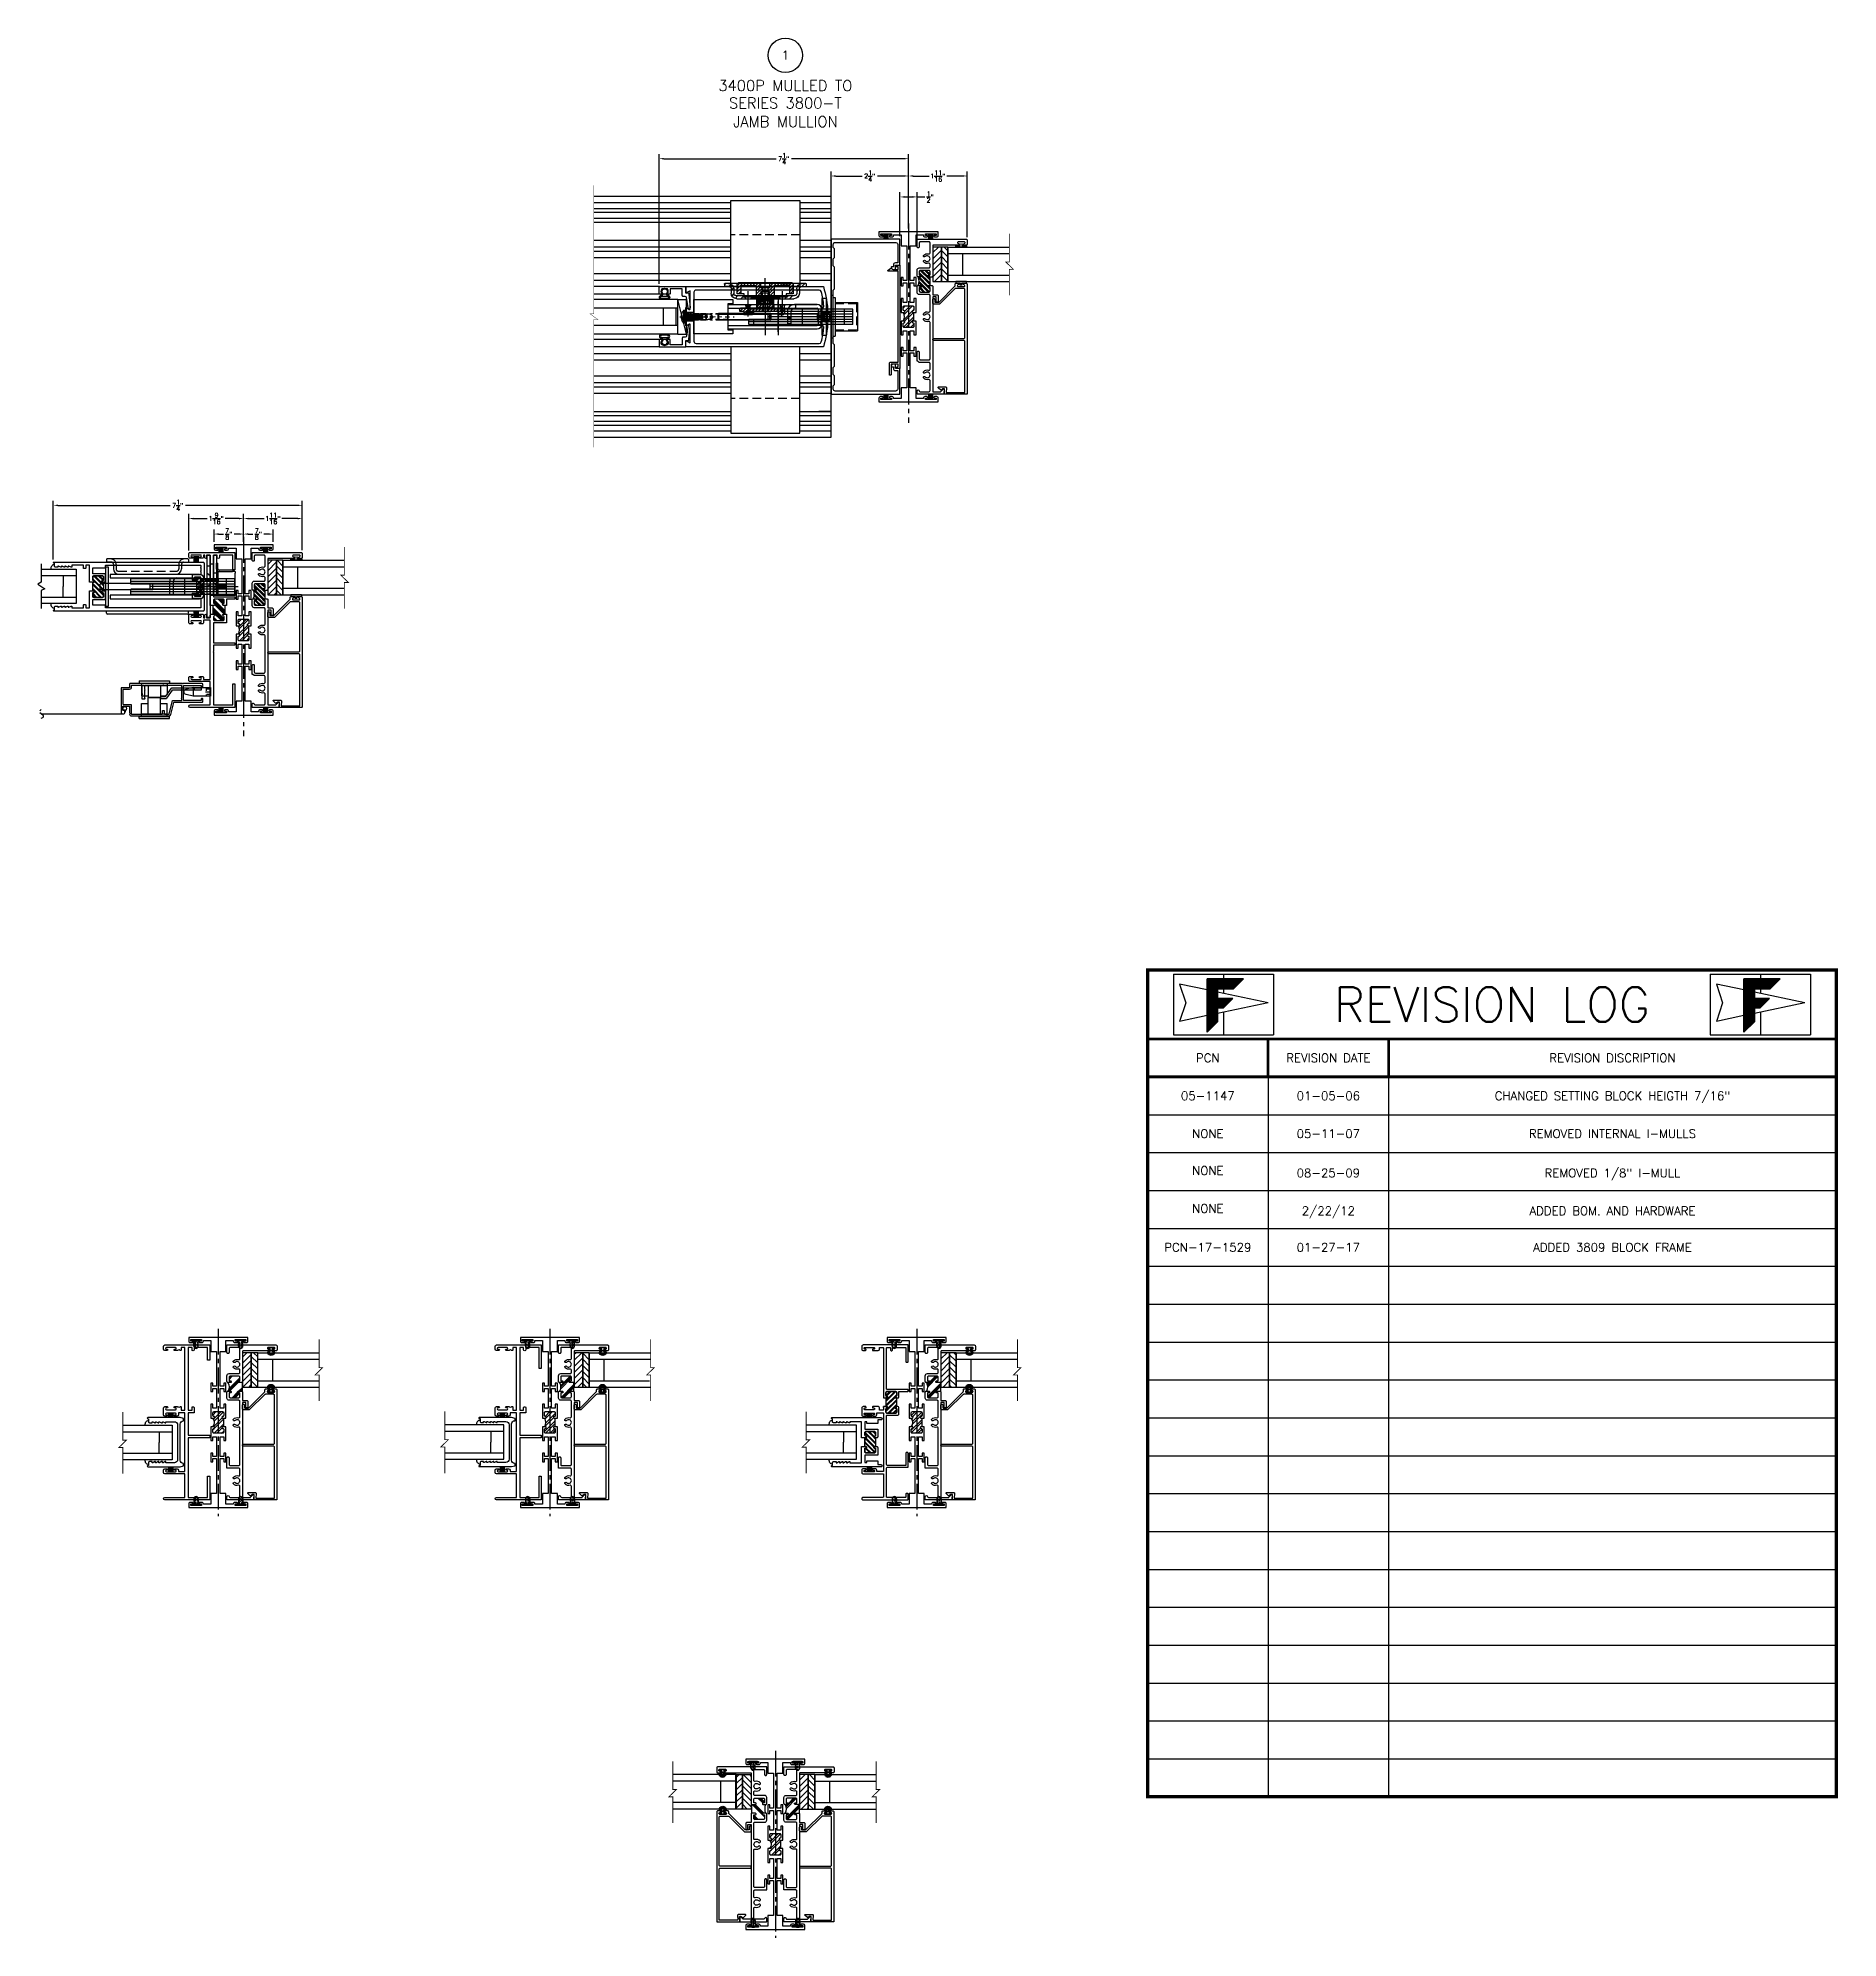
# Model space of a CAD drawing. Extents: x -75 to 127, y -92 to 53.
# Drawn here: x -13 to 39.3, y -2.6 to 52.5 of the extents above; entities that cross this region are included whole.
import ezdxf
from ezdxf.enums import TextEntityAlignment as Align

# ---------------------------------------------------------------- set-up
doc = ezdxf.new("R2010")
doc.units = 0
doc.header["$MEASUREMENT"] = 0
for name, pattern in [('CENTER', [2, 1.25, -0.25, 0.25, -0.25]), ('CENTER2', [1.125, 0.75, -0.125, 0.125, -0.125]), ('HIDDEN', [0.375, 0.25, -0.125]), ('HIDDEN2', [0.1875, 0.125, -0.0625]), ('SLD-Solid', [0])]:
    doc.linetypes.add(name, pattern=pattern)
doc.layers.get('0').update_dxf_attribs({"linetype": 'CONTINUOUS'})
doc.layers.get('Defpoints').update_dxf_attribs({"linetype": 'CONTINUOUS'})
for name, color, linetype in [('10', 7, 'CONTINUOUS'), ('ARCHETYPE COVER', 4, 'CONTINUOUS'), ('ARCHETYPE HOOK', 6, 'CONTINUOUS'), ('ARCHETYPE LATCH', 1, 'CONTINUOUS'), ('ARCHETYPE MOD FLIPPER', 2, 'CONTINUOUS'), ('ARCHETYPE POCKET', 2, 'CONTINUOUS'), ('ARCHETYPE SPACER', 4, 'CONTINUOUS'), ('ARCHETYPE THUMBTURN', 3, 'CONTINUOUS'), ('ARCHETYPE TT ADAPTER', 4, 'CONTINUOUS'), ('CENTERLINES', 2, 'CENTER'), ('CHMI+HANDLE_HTP6510', 7, 'CONTINUOUS'), ('DIM', 7, 'CONTINUOUS'), ('FASTENERS', 6, 'CONTINUOUS'), ('FRAME', 1, 'CONTINUOUS'), ('GLASS', 7, 'CONTINUOUS'), ('GLASS-VINYL', 7, 'CONTINUOUS'), ('MISC', 7, 'CONTINUOUS'), ('REVISION LOG', 7, 'CONTINUOUS'), ('SEAL', 7, 'CONTINUOUS'), ('SETTING BLOCKS', 7, 'CONTINUOUS'), ('STRIKE_PLATES', 2, 'CONTINUOUS'), ('TEXT', 7, 'CONTINUOUS'), ('VENT', 5, 'CONTINUOUS')]:
    doc.layers.add(name, color=color, linetype=linetype)
doc.layers.add('PROFILE NUMBER', color=150, linetype='CONTINUOUS', lineweight=35)
doc.styles.add('SIMPLEX', font='simplex.shx', dxfattribs={"height": 0.125})
doc.styles.get("Standard").update_dxf_attribs({"font": 'simplex.shx'})
doc.dimstyles.new('FULL SCALE', dxfattribs={"dimscale": 0.75, "dimtxt": 0.18, "dimasz": 0.18, "dimexe": 0.18, "dimexo": 0.125, "dimgap": 0.09, "dimtad": 0, "dimtih": 1, "dimtoh": 1, "dimdec": 4, "dimzin": 0, "dimdsep": 46, "dimlunit": 4, "dimtxsty": 'Standard', "dimcen": 0.09, "dimadec": 0, "dimazin": 0, "dimtfac": 1, "dimtdec": 4, "dimtofl": 0, "dimtmove": 0, "dimatfit": 3, "dimfxl": 0, "dimtolj": 1, "dimtzin": 0, "dimarcsym": 0})

msp = doc.modelspace()

# ---------------------------------------------------------------- texts
at = {"layer": 'REVISION LOG'}
for s, height, p in [('REVISION LOG', 1, (29.23636, 24.49005)), ('PCN', 0.25, (20.98636, 22.94005)), ('REVISION DATE', 0.25, (24.48636, 22.94005)), ('REVISION DISCRIPTION', 0.25, (32.73636, 22.94005)), ('05-1147', 0.25, (20.98636, 21.84005)), ('01-05-06', 0.25, (24.48636, 21.84005)), ('CHANGED SETTING BLOCK HEIGTH 7/16"', 0.25, (32.73636, 21.84005)), ('NONE', 0.25, (20.98636, 20.74005)), ('05-11-07', 0.25, (24.48636, 20.74005)), ('REMOVED INTERNAL I-MULLS', 0.25, (32.73636, 20.74005)), ('NONE', 0.25, (20.98636, 19.66838)), ('08-25-09', 0.25, (24.48636, 19.59849)), ('REMOVED 1/8" I-MULL', 0.25, (32.73636, 19.59849)), ('NONE', 0.25, (20.98636, 18.56838)), ('2/22/12', 0.25, (24.48636, 18.49849)), ('ADDED BOM. AND HARDWARE', 0.25, (32.73636, 18.49849)), ('PCN-17-1529', 0.25, (20.98636, 17.44005)), ('01-27-17', 0.25, (24.48636, 17.44005)), ('ADDED 3809 BLOCK FRAME', 0.25, (32.73636, 17.44005))]:
    msp.add_text(s, height=height, dxfattribs=at).set_placement(p, align=Align.MIDDLE_CENTER)

# ---------------------------------------------------------------- blocks, each defined once
blk = doc.blocks.new('3801 1 INCH GLASS STOP')
blk.add_lwpolyline([(2.741, 0.327, -0.414214), (2.769, 0.299, -0.414214), (2.741, 0.271), (2.669, 0.271, 0.414214), (2.659, 0.261), (2.659, 0.167, 0.198912), (2.668, 0.145), (3.128, -0.315, 0.198912), (3.15, -0.324), (3.183, -0.324, -0.414214), (3.214, -0.355), (3.214, -0.408, -0.414214), (3.189, -0.433, -0.399638), (3.164, -0.41, 0.400364), (3.139, -0.386, 0.414214), (3.114, -0.411), (3.114, -0.581, 0.414214), (3.139, -0.606), (3.139, -0.606, 0.399638), (3.164, -0.582, -0.399638), (3.189, -0.558, -0.414214), (3.214, -0.583), (3.214, -0.637, -0.414214), (3.183, -0.668), (-0.001, -0.668, -0.414214), (-0.011, -0.658), (-0.011, -0.01, -0.440011), (0, 0), (0.149, -0.013), (0.149, 0.04), (0.115, 0.074, -0.395486), (0.114, 0.102), (0.17, 0.165, -0.691708), (0.205, 0.152), (0.205, -0.04, -0.440011), (0.171, -0.071), (0.05, -0.061, 0.440011), (0.039, -0.071), (0.039, -0.593, 0.414214), (0.049, -0.603), (1.52, -0.603, 0.414214), (1.551, -0.572), (1.551, 0.299, -0.414214), (1.579, 0.327, -0.414214), (1.607, 0.299), (1.607, -0.572, 0.414214), (1.638, -0.603), (3.027, -0.603, 0.414214), (3.058, -0.572), (3.058, -0.337, 0.198912), (3.049, -0.315), (2.612, 0.122, -0.198912), (2.603, 0.144), (2.603, 0.296, -0.414214), (2.634, 0.327)], format="xyb", close=True)
blk = doc.blocks.new('3082 THERMAL MULLION')
h = blk.add_hatch()
h.set_pattern_fill('ANSI32', color=256, scale=0.4, style=0)
h.set_pattern_definition([(45, (-18.90285, -1.32658), (-0.106066, 0.106066), []), (45, (-18.83214, -1.32658), (-0.106066, 0.106066), [])])
h.paths.add_polyline_path([(0.156, 2.5935), (0.131, 2.5935, -0.414214), (0.106, 2.6185), (0.106, 2.6195, -0.414214), (0.13, 2.6435), (0.131, 2.6435, 0.414214), (0.156, 2.6685), (0.156, 2.7505, 0.414214), (0.125, 2.7815), (-0.125, 2.7815, 0.414214), (-0.156, 2.7505), (-0.156, 2.6685, 0.414214), (-0.131, 2.6435), (-0.13, 2.6435, -0.414214), (-0.106, 2.6195), (-0.106, 2.6185, -0.414214), (-0.131, 2.5935), (-0.156, 2.5935, -0.330037), (-0.156, 2.3435), (-0.131, 2.3435, -0.414214), (-0.106, 2.3185), (-0.106, 2.3175, -0.414214), (-0.13, 2.2935), (-0.131, 2.2935, 0.414214), (-0.156, 2.2685), (-0.156, 2.1865, 0.414214), (-0.125, 2.1555), (0.125, 2.1555, 0.414214), (0.156, 2.1865), (0.156, 2.2685, 0.414214), (0.131, 2.2935), (0.13, 2.2935, -0.414214), (0.106, 2.3175), (0.106, 2.3185, -0.414214), (0.131, 2.3435), (0.156, 2.3435)])
blk.add_line((0.156, 2.3435), (0.156, 2.5935))
for points in [[(-0.218, 4.531), (-0.05, 4.531), (-0.05, 3.518), (-0.156, 3.518), (-0.156, 3.612), (-0.218, 3.612), (-0.218, 3.362), (-0.156, 3.362), (-0.156, 3.456), (-0.05, 3.456), (-0.05, 2.8815), (-0.156, 2.8815), (-0.156, 2.9975), (-0.218, 2.9975), (-0.218, 2.5935), (-0.131, 2.5935, 0.414214), (-0.106, 2.6185), (-0.106, 2.6195, 0.414214), (-0.13, 2.6435), (-0.131, 2.6435, -0.414214), (-0.156, 2.6685), (-0.156, 2.7505, -0.414214), (-0.125, 2.7815), (0.125, 2.7815, -0.414214), (0.156, 2.7505), (0.156, 2.6685, -0.414214), (0.131, 2.6435), (0.13, 2.6435, 0.414214), (0.106, 2.6195), (0.106, 2.6185, 0.414214), (0.131, 2.5935), (0.218, 2.5935), (0.218, 2.9975), (0.156, 2.9975), (0.156, 2.8815), (0.05, 2.8815), (0.05, 3.456), (0.156, 3.456), (0.156, 3.362), (0.218, 3.362), (0.218, 3.612), (0.156, 3.612), (0.156, 3.518), (0.05, 3.518), (0.05, 4.531), (0.218, 4.531), (0.218, 4.844), (0.435, 4.844), (0.435, 4.828, 0.414214), (0.475, 4.788), (0.537, 4.788, 0.414214), (0.557, 4.808), (0.557, 4.809, 0.414214), (0.538, 4.828), (0.492, 4.828), (0.492, 4.875), (0.802, 4.875), (0.802, 4.828), (0.755, 4.828, 0.414214), (0.737, 4.81), (0.737, 4.808, 0.414214), (0.757, 4.788), (0.819, 4.788, 0.414214), (0.859, 4.828), (0.859, 4.937), (-0.859, 4.937), (-0.859, 4.828, 0.414214), (-0.819, 4.788), (-0.755, 4.788, 0.414214), (-0.737, 4.806), (-0.737, 4.81, 0.414214), (-0.755, 4.828), (-0.802, 4.828), (-0.802, 4.875), (-0.492, 4.875), (-0.492, 4.828), (-0.539, 4.828, 0.414214), (-0.557, 4.81), (-0.557, 4.806, 0.414214), (-0.539, 4.788), (-0.475, 4.788, 0.414214), (-0.435, 4.828), (-0.435, 4.844), (-0.218, 4.844)], [(0.557, 0.128), (0.557, 0.129, 0.414214), (0.537, 0.149), (0.475, 0.149, 0.414214), (0.435, 0.109), (0.435, 0.093), (0.218, 0.093), (0.218, 0.406), (0.05, 0.406), (0.05, 1.419), (0.156, 1.419), (0.156, 1.325), (0.218, 1.325), (0.218, 1.575), (0.156, 1.575), (0.156, 1.481), (0.05, 1.481), (0.05, 2.0555), (0.156, 2.0555), (0.156, 1.9395), (0.218, 1.9395), (0.218, 2.3435), (0.131, 2.3435, 0.414214), (0.106, 2.3185), (0.106, 2.3175, 0.414214), (0.13, 2.2935), (0.131, 2.2935, -0.414214), (0.156, 2.2685), (0.156, 2.1865, -0.414214), (0.125, 2.1555), (-0.125, 2.1555, -0.414214), (-0.156, 2.1865), (-0.156, 2.2685, -0.414214), (-0.131, 2.2935), (-0.13, 2.2935, 0.414214), (-0.106, 2.3175), (-0.106, 2.3185, 0.414214), (-0.131, 2.3435), (-0.218, 2.3435), (-0.218, 1.9395), (-0.156, 1.9395), (-0.156, 2.0555), (-0.05, 2.0555), (-0.05, 1.481), (-0.156, 1.481), (-0.156, 1.575), (-0.218, 1.575), (-0.218, 1.325), (-0.156, 1.325), (-0.156, 1.419), (-0.05, 1.419), (-0.05, 0.406), (-0.218, 0.406), (-0.218, 0.093), (-0.435, 0.093), (-0.435, 0.109, 0.414214), (-0.475, 0.149), (-0.539, 0.149, 0.414214), (-0.557, 0.131), (-0.557, 0.127, 0.414214), (-0.539, 0.109), (-0.492, 0.109), (-0.492, 0.062), (-0.802, 0.062), (-0.802, 0.109), (-0.755, 0.109, 0.414214), (-0.737, 0.127), (-0.737, 0.131, 0.414214), (-0.755, 0.149), (-0.819, 0.149, 0.414214), (-0.859, 0.109), (-0.859, 0), (0.859, 0), (0.859, 0.109, 0.414214), (0.819, 0.149), (0.757, 0.149, 0.414214), (0.737, 0.129), (0.737, 0.127, 0.414214), (0.755, 0.109), (0.802, 0.109), (0.802, 0.062), (0.492, 0.062), (0.492, 0.109), (0.538, 0.109)]]:
    blk.add_lwpolyline(points, format="xyb", close=True)
blk.add_arc((-0.3247, 2.4685), 0.21, 323.47039, 36.52961)
blk = doc.blocks.new('*X6')
at = {"color": 0}
for p, q in [((0, 0.013), (0.065, 0.078)), ((0, 0.049), (0.029, 0.078)), ((0, 0.009), (0.069, 0.078)), ((0, 0.044), (0.034, 0.078)), ((0, 0.005), (0.073, 0.078)), ((0, 0.04), (0.035, 0.074)), ((0.022, 0), (0.1, 0.078)), ((0.026, 0), (0.035, 0.008)), ((0.039, 0.012), (0.104, 0.078)), ((0.043, 0.012), (0.109, 0.078)), ((0.057, 0), (0.135, 0.078)), ((0.062, 0), (0.14, 0.078)), ((0.066, 0), (0.144, 0.078)), ((0.093, 0), (0.157, 0.064)), ((0.097, 0), (0.157, 0.059)), ((0.102, 0), (0.11, 0.008)), ((0.114, 0.012), (0.157, 0.055)), ((0.128, 0), (0.157, 0.028)), ((0.132, 0), (0.157, 0.024)), ((0.137, 0), (0.157, 0.02))]:
    blk.add_line(p, q, dxfattribs=at)
blk = doc.blocks.new('A$C174D6BCA')
blk.add_lwpolyline([(0.047, 0.078), (0.11, 0.078), (0.11, 0.071, 1.0408), (0.122, 0.072), (0.122, 0.078), (0.149, 0.078, -0.414214), (0.157, 0.07), (0.157, 0.008, -0.414214), (0.149, 0), (0.122, 0), (0.122, 0.006, 0.9608), (0.11, 0.007), (0.11, 0), (0.047, 0), (0.047, 0.006, 0.9608), (0.035, 0.007, -0.346439), (0.028, 0), (0.008, 0, -0.414214), (0, 0.008), (0, 0.07, -0.414214), (0.008, 0.078), (0.035, 0.078), (0.035, 0.072, 0.99996), (0.047, 0.072)], format="xyb", close=True)
at = {"linetype": 'Continuous'}
blk.add_blockref('*X6', (0, 0), dxfattribs=at)
blk = doc.blocks.new('3008 FIXED STILE')
blk.add_lwpolyline([(-0.843, 0.596, 0.414214), (-0.812, 0.565), (-0.743, 0.565), (-0.743, 0.595), (-0.723, 0.595), (-0.663, 0.565), (-0.643, 0.565), (-0.643, 0.595), (-0.623, 0.595), (-0.563, 0.565), (-0.543, 0.565), (-0.543, 0.595), (-0.523, 0.595), (-0.463, 0.565), (-0.443, 0.565), (-0.443, 0.595), (-0.423, 0.595), (-0.363, 0.565), (-0.343, 0.565), (-0.343, 0.595), (-0.094, 0.595, -0.414214), (0, 0.501), (0, -0.501, -0.414214), (-0.094, -0.595), (-0.343, -0.595), (-0.343, -0.565), (-0.363, -0.565), (-0.423, -0.595), (-0.443, -0.595), (-0.443, -0.565), (-0.463, -0.565), (-0.523, -0.595), (-0.543, -0.595), (-0.543, -0.565), (-0.563, -0.565), (-0.623, -0.595), (-0.643, -0.595), (-0.643, -0.565), (-0.663, -0.565), (-0.723, -0.595), (-0.743, -0.595), (-0.743, -0.565), (-0.812, -0.565, 0.414214), (-0.843, -0.596), (-0.843, -0.681), (-0.863, -0.681, 0.999996), (-0.863, -0.713), (0.075, -0.713), (0.175, -0.686205), (0.175, -0.619), (0.169, -0.619, -0.414214), (0.075, -0.525), (0.075, 0.525, -0.414214), (0.169, 0.619), (0.175, 0.619), (0.175, 0.686205), (0.075, 0.713), (-0.862942, 0.713, 1.001828), (-0.863, 0.681), (-0.843, 0.681)], format="xyb", close=True)
blk = doc.blocks.new('1 inch glass')
at = {"color": 7}
for p, q in [((-0.947, 0.767), (-0.947, -0.688)), ((-0.322, 0.767), (-0.322, -0.688)), ((-0.947, -0.313), (-0.634, -0.313)), ((-0.322, -0.313), (-0.634, -0.313))]:
    blk.add_line(p, q, dxfattribs=at)
blk.add_lwpolyline([(-0.134, 0.767), (-0.134, -0.688), (-0.634, -0.688), (-1.134, -0.688), (-1.134, 0.767)], dxfattribs=at)
for centre, start, end in [((-1.153, -0.009), 80.759, 175.3773), ((-0.116, -0.009), 4.6227, 99.241)]:
    blk.add_arc(centre, 0.116, start, end)
blk = doc.blocks.new('3073 FIXED STILE')
at = {"linetype": 'Continuous'}
h = blk.add_hatch(dxfattribs=at)
h.set_pattern_fill('PLAST', scale=0.4, angle=-45, style=0)
h.set_pattern_definition([(315, (-24.43819, 6.21396), (0.07071068, 0.07071068), []), (315, (-24.42935, 6.2228), (0.07071068, 0.07071068), []), (315, (-24.42051, 6.23164), (0.07071068, 0.07071068), [])])
edge = h.paths.add_edge_path()
edge.add_line((0, 0.125), (0, -0.125))
edge.add_line((0, -0.125), (-0.027, -0.125))
edge.add_arc((-0.027, -0.15), 0.025, 90, 274.5812)
edge.add_line((-0.025, -0.175), (0, -0.175))
edge.add_line((0, -0.175), (0, -0.282))
edge.add_arc((-0.031, -0.282), 0.031, 270, 360, ccw=False)
edge.add_line((-0.031, -0.313), (-0.281, -0.313))
edge.add_arc((-0.281, -0.282), 0.031, 180, 270, ccw=False)
edge.add_line((-0.312, -0.282), (-0.312, -0.175))
edge.add_line((-0.312, -0.175), (-0.287, -0.175))
edge.add_arc((-0.287, -0.15), 0.025, 270, 445.4188)
edge.add_line((-0.285, -0.125), (-0.312, -0.125))
edge.add_line((-0.312, -0.125), (-0.312, 0.125))
edge.add_line((-0.312, 0.125), (-0.287, 0.125))
edge.add_arc((-0.287, 0.15), 0.025, 270, 445.4188)
edge.add_arc((-0.283, 0.205), 0.0297, 188.9864, 265.4188, ccw=False)
edge.add_line((-0.312, 0.2), (-0.312, 0.282))
edge.add_arc((-0.281, 0.282), 0.031, 90, 180, ccw=False)
edge.add_line((-0.281, 0.313), (-0.031, 0.313))
edge.add_arc((-0.031, 0.282), 0.031, 0, 90, ccw=False)
edge.add_line((0, 0.282), (0, 0.175))
edge.add_line((0, 0.175), (-0.025, 0.175))
edge.add_arc((-0.025, 0.15), 0.025, 90, 269.9954)
edge.add_line((-0.025, 0.125), (0, 0.125))
at = {"color": 7}
blk.add_line((-0.312, 0.125), (-0.312, 0), dxfattribs=at)
for points in [[(-0.312, 0.2, 0.414214), (-0.287, 0.175, -0.414214), (-0.262, 0.15), (-0.262, 0.149, -0.414214), (-0.286, 0.125), (-0.406, 0.125), (-0.406, 0.595), (-0.749, 0.595), (-0.749, 0.565), (-0.769, 0.565), (-0.829, 0.595), (-0.849, 0.595), (-0.849, 0.565), (-0.869, 0.565), (-0.929, 0.595), (-0.949, 0.595), (-0.949, 0.565), (-0.969, 0.565), (-1.029, 0.595), (-1.049, 0.595), (-1.049, 0.565), (-1.069, 0.565), (-1.129, 0.595), (-1.149, 0.595), (-1.149, 0.565), (-1.218, 0.565, -0.414214), (-1.249, 0.596), (-1.249, 0.681), (-1.27, 0.681, -0.414214), (-1.285, 0.696), (-1.285, 0.698, -0.414214), (-1.27, 0.713), (0.151, 0.713), (0.157, 0.713, -0.414214), (0.187, 0.683), (0.187, 0.682, -0.414214), (0.156, 0.651), (0.062, 0.651), (0.062, 0.544), (-0.25, 0.544), (-0.25, 0.594), (-0.312, 0.594), (-0.312, 0.375), (0.062, 0.375), (0.062, 0.156, -0.414214), (0.031, 0.125), (-0.026, 0.125, -0.414214), (-0.05, 0.149), (-0.05, 0.151, -0.414214), (-0.026, 0.175), (-0.025, 0.175, 0.414214), (0, 0.2), (0, 0.282, 0.414214), (-0.031, 0.313), (-0.281, 0.313, 0.414214), (-0.312, 0.282)], [(-1.285, -0.696, -0.414214), (-1.27, -0.681), (-1.249, -0.681), (-1.249, -0.596, -0.414214), (-1.218, -0.565), (-1.149, -0.565), (-1.149, -0.595), (-1.129, -0.595), (-1.069, -0.565), (-1.049, -0.565), (-1.049, -0.595), (-1.029, -0.595), (-0.969, -0.565), (-0.949, -0.565), (-0.949, -0.595), (-0.929, -0.595), (-0.869, -0.565), (-0.849, -0.565), (-0.849, -0.595), (-0.829, -0.595), (-0.769, -0.565), (-0.749, -0.565), (-0.749, -0.595), (-0.406, -0.595), (-0.406, -0.125), (-0.286, -0.125, -0.414214), (-0.262, -0.149), (-0.262, -0.15, -0.414214), (-0.287, -0.175, 0.414214), (-0.312, -0.2), (-0.312, -0.282, 0.414214), (-0.281, -0.313), (-0.031, -0.313, 0.414214), (0, -0.282), (0, -0.2, 0.414214), (-0.025, -0.175), (-0.026, -0.175, -0.414214), (-0.05, -0.151), (-0.05, -0.149, -0.414214), (-0.026, -0.125), (0.031, -0.125, -0.414214), (0.062, -0.156), (0.062, -0.375), (-0.312, -0.375), (-0.312, -0.594), (-0.25, -0.594), (-0.25, -0.544), (0.062, -0.544), (0.062, -0.651), (0.156, -0.651, -0.414214), (0.187, -0.682), (0.187, -0.683, -0.414214), (0.157, -0.713), (0.151, -0.713), (-1.27, -0.713, -0.414214), (-1.285, -0.698)]]:
    blk.add_lwpolyline(points, format="xyb", close=True)
blk.add_lwpolyline([(0, 0.125), (0, -0.125), (-0.027, -0.125, 1.0408), (-0.025, -0.175), (0, -0.175), (0, -0.282, -0.414214), (-0.031, -0.313), (-0.281, -0.313, -0.414214), (-0.312, -0.282), (-0.312, -0.175), (-0.287, -0.175, 0.9608), (-0.285, -0.125), (-0.312, -0.125), (-0.312, 0.125), (-0.287, 0.125, 0.9608), (-0.285, 0.175, -0.346439), (-0.312, 0.2), (-0.312, 0.282, -0.414214), (-0.281, 0.313), (-0.031, 0.313, -0.414214), (0, 0.282), (0, 0.175), (-0.025, 0.175, 0.99996), (-0.025, 0.125)], format="xyb", close=True, dxfattribs=at)
blk = doc.blocks.new('A$C3BF656AD')
at = {"layer": 'SETTING BLOCKS'}
h = blk.add_hatch(dxfattribs=at)
h.set_pattern_fill('ANSI31', color=256, scale=0.25, angle=90, style=0)
h.set_pattern_definition([(135, (0.820812, -8.054306), (-0.02209709, -0.02209709), [])])
h.paths.add_polyline_path([(0, 0.063), (0.25, 0.063), (0.25, 0.11), (0, 0.11)])
h = blk.add_hatch(dxfattribs=at)
h.set_pattern_fill('ANSI31', color=256, scale=0.25, style=0)
h.set_pattern_definition([(45, (-2.098375, -8.085556), (-0.02209709, 0.02209709), [])])
h.paths.add_polyline_path([(0, 0), (0.25, 0), (0.25, 0.063), (0, 0.063)])
for points in [[(0, 0.063), (0, 0.11), (0.25, 0.11), (0.25, 0.063)], [(0, 0), (0, 0.063), (0.25, 0.063), (0.25, 0)]]:
    blk.add_lwpolyline(points, close=True, dxfattribs=at)
blk = doc.blocks.new('*X28')
at = {"color": 0}
for p, q in [((7.233, 10.235), (7.463, 10.465)), ((7.233, 10.245), (7.452, 10.465)), ((7.233, 10.256), (7.442, 10.465)), ((7.233, 10.266), (7.431, 10.465)), ((7.233, 10.277), (7.42, 10.465)), ((7.233, 10.288), (7.41, 10.465)), ((7.233, 10.298), (7.399, 10.465)), ((7.233, 10.309), (7.389, 10.465)), ((7.233, 10.319), (7.378, 10.465)), ((7.233, 10.33), (7.367, 10.465)), ((7.233, 10.341), (7.357, 10.465)), ((7.233, 10.351), (7.346, 10.465)), ((7.233, 10.362), (7.336, 10.465)), ((7.233, 10.372), (7.325, 10.465)), ((7.233, 10.383), (7.314, 10.465)), ((7.233, 10.394), (7.304, 10.465)), ((7.233, 10.404), (7.293, 10.465)), ((7.233, 10.415), (7.283, 10.465)), ((7.233, 10.426), (7.272, 10.465)), ((7.233, 10.436), (7.261, 10.465)), ((7.233, 10.447), (7.251, 10.465)), ((7.233, 10.457), (7.24, 10.465)), ((7.355, 10.337), (7.233, 10.459)), ((7.355, 10.326), (7.233, 10.448)), ((7.355, 10.316), (7.233, 10.438)), ((7.355, 10.305), (7.233, 10.427)), ((7.355, 10.295), (7.233, 10.416)), ((7.355, 10.284), (7.233, 10.406)), ((7.355, 10.273), (7.233, 10.395)), ((7.355, 10.263), (7.233, 10.385)), ((7.355, 10.252), (7.233, 10.374)), ((7.355, 10.348), (7.238, 10.465)), ((7.365, 10.348), (7.249, 10.465)), ((7.375, 10.348), (7.259, 10.465)), ((7.386, 10.348), (7.27, 10.465)), ((7.396, 10.348), (7.28, 10.465)), ((7.407, 10.348), (7.291, 10.465)), ((7.418, 10.348), (7.302, 10.465)), ((7.428, 10.348), (7.312, 10.465)), ((7.439, 10.348), (7.323, 10.465)), ((7.449, 10.348), (7.333, 10.465)), ((7.46, 10.348), (7.344, 10.465)), ((7.471, 10.348), (7.355, 10.465)), ((7.357, 10.348), (7.473, 10.465)), ((7.481, 10.348), (7.365, 10.465)), ((7.368, 10.348), (7.484, 10.465)), ((7.492, 10.348), (7.376, 10.465)), ((7.379, 10.348), (7.495, 10.465)), ((7.503, 10.348), (7.386, 10.465)), ((7.389, 10.348), (7.505, 10.465)), ((7.513, 10.348), (7.397, 10.465)), ((7.4, 10.348), (7.516, 10.465)), ((7.524, 10.348), (7.408, 10.465)), ((7.41, 10.348), (7.526, 10.465)), ((7.534, 10.348), (7.418, 10.465)), ((7.421, 10.348), (7.537, 10.465)), ((7.542, 10.351), (7.429, 10.465)), ((7.432, 10.348), (7.548, 10.465)), ((7.548, 10.356), (7.439, 10.465)), ((7.442, 10.348), (7.558, 10.465)), ((7.553, 10.362), (7.45, 10.465)), ((7.453, 10.348), (7.569, 10.465)), ((7.558, 10.367), (7.461, 10.465)), ((7.463, 10.348), (7.58, 10.465)), ((7.563, 10.372), (7.471, 10.465)), ((7.474, 10.348), (7.59, 10.465)), ((7.569, 10.378), (7.482, 10.465)), ((7.485, 10.348), (7.601, 10.465)), ((7.574, 10.383), (7.492, 10.465)), ((7.495, 10.348), (7.611, 10.465)), ((7.579, 10.388), (7.503, 10.465)), ((7.506, 10.348), (7.622, 10.465)), ((7.585, 10.394), (7.514, 10.465)), ((7.516, 10.348), (7.633, 10.465)), ((7.59, 10.399), (7.524, 10.465)), ((7.527, 10.348), (7.643, 10.465)), ((7.595, 10.404), (7.535, 10.465)), ((7.538, 10.348), (7.654, 10.465)), ((7.601, 10.409), (7.546, 10.465)), ((7.606, 10.415), (7.556, 10.465)), ((7.611, 10.42), (7.567, 10.465)), ((7.616, 10.425), (7.577, 10.465)), ((7.622, 10.431), (7.588, 10.465)), ((7.627, 10.436), (7.599, 10.465)), ((7.632, 10.441), (7.609, 10.465)), ((7.638, 10.447), (7.62, 10.465)), ((7.643, 10.452), (7.63, 10.465)), ((7.648, 10.457), (7.641, 10.465)), ((7.654, 10.462), (7.652, 10.465)), ((7.355, 10.241), (7.233, 10.363)), ((7.44, 10.145), (7.233, 10.353)), ((7.233, 10.224), (7.355, 10.346)), ((7.435, 10.14), (7.233, 10.342)), ((7.233, 10.213), (7.355, 10.335)), ((7.43, 10.135), (7.233, 10.332)), ((7.233, 10.203), (7.355, 10.325)), ((7.424, 10.129), (7.233, 10.321)), ((7.233, 10.192), (7.355, 10.314)), ((7.416, 10.127), (7.233, 10.31)), ((7.233, 10.182), (7.355, 10.304)), ((7.405, 10.127), (7.233, 10.3)), ((7.233, 10.171), (7.355, 10.293)), ((7.395, 10.127), (7.233, 10.289)), ((7.233, 10.16), (7.355, 10.282)), ((7.384, 10.127), (7.233, 10.279)), ((7.233, 10.15), (7.355, 10.272)), ((7.373, 10.127), (7.233, 10.268)), ((7.233, 10.139), (7.355, 10.261)), ((7.363, 10.127), (7.233, 10.257)), ((7.233, 10.129), (7.355, 10.25)), ((7.355, 10.125), (7.233, 10.247)), ((7.233, 10.118), (7.355, 10.24)), ((7.233, 10.012), (7.457, 10.236)), ((7.233, 10.022), (7.446, 10.236)), ((7.233, 10.033), (7.436, 10.236)), ((7.233, 10.044), (7.425, 10.236)), ((7.233, 10.054), (7.415, 10.236)), ((7.233, 10.065), (7.404, 10.236)), ((7.233, 10.076), (7.393, 10.236)), ((7.233, 10.086), (7.383, 10.236)), ((7.233, 10.097), (7.372, 10.236)), ((7.233, 10.107), (7.362, 10.236)), ((7.355, 10.114), (7.233, 10.236)), ((7.355, 10.104), (7.233, 10.226)), ((7.355, 10.093), (7.233, 10.215)), ((7.355, 10.082), (7.233, 10.204)), ((7.355, 10.072), (7.233, 10.194)), ((7.355, 10.061), (7.233, 10.183)), ((7.355, 10.051), (7.233, 10.172)), ((7.355, 10.04), (7.233, 10.162)), ((7.355, 10.029), (7.233, 10.151)), ((7.359, 10.127), (7.468, 10.236)), ((7.446, 10.151), (7.36, 10.236)), ((7.37, 10.127), (7.478, 10.236)), ((7.451, 10.156), (7.371, 10.236)), ((7.38, 10.127), (7.489, 10.236)), ((7.456, 10.161), (7.382, 10.236)), ((7.391, 10.127), (7.5, 10.236)), ((7.462, 10.167), (7.392, 10.236)), ((7.402, 10.127), (7.51, 10.236)), ((7.467, 10.172), (7.403, 10.236)), ((7.412, 10.127), (7.521, 10.236)), ((7.472, 10.177), (7.413, 10.236)), ((7.477, 10.182), (7.424, 10.236)), ((7.483, 10.188), (7.435, 10.236)), ((7.488, 10.193), (7.445, 10.236)), ((7.493, 10.198), (7.456, 10.236)), ((7.499, 10.204), (7.466, 10.236)), ((7.504, 10.209), (7.477, 10.236)), ((7.509, 10.214), (7.488, 10.236)), ((7.515, 10.22), (7.498, 10.236)), ((7.52, 10.225), (7.509, 10.236)), ((7.525, 10.23), (7.519, 10.236)), ((7.531, 10.236), (7.53, 10.236)), ((7.355, 10.019), (7.233, 10.141)), ((7.355, 10.008), (7.233, 10.13)), ((7.233, 10.001), (7.355, 10.123)), ((7.355, 9.998), (7.233, 10.119)), ((7.233, 9.991), (7.355, 10.113)), ((7.355, 9.987), (7.233, 10.109)), ((7.233, 9.98), (7.355, 10.102)), ((7.355, 9.976), (7.233, 10.098)), ((7.233, 9.969), (7.355, 10.091)), ((7.355, 9.966), (7.233, 10.088)), ((7.233, 9.959), (7.355, 10.081)), ((7.35, 9.96), (7.233, 10.077)), ((7.233, 9.948), (7.355, 10.07)), ((7.345, 9.955), (7.233, 10.066)), ((7.233, 9.938), (7.355, 10.06)), ((7.339, 9.949), (7.233, 10.056)), ((7.233, 9.927), (7.355, 10.049)), ((7.334, 9.944), (7.233, 10.045)), ((7.233, 9.916), (7.355, 10.038)), ((7.329, 9.939), (7.233, 10.035)), ((7.233, 9.906), (7.355, 10.028)), ((7.324, 9.933), (7.233, 10.024)), ((7.233, 9.895), (7.355, 10.017)), ((7.318, 9.928), (7.233, 10.013)), ((7.233, 9.885), (7.355, 10.007)), ((7.313, 9.923), (7.233, 10.003)), ((7.233, 9.874), (7.355, 9.996)), ((7.308, 9.917), (7.233, 9.992)), ((7.233, 9.863), (7.355, 9.985)), ((7.302, 9.912), (7.233, 9.982)), ((7.233, 9.853), (7.355, 9.975)), ((7.297, 9.907), (7.233, 9.971)), ((7.292, 9.902), (7.233, 9.96)), ((7.286, 9.896), (7.233, 9.95)), ((7.281, 9.891), (7.233, 9.939)), ((7.276, 9.886), (7.233, 9.929)), ((7.271, 9.88), (7.233, 9.918)), ((7.265, 9.875), (7.233, 9.907)), ((7.26, 9.87), (7.233, 9.897)), ((7.255, 9.864), (7.233, 9.886)), ((7.249, 9.859), (7.233, 9.876)), ((7.244, 9.854), (7.233, 9.865)), ((7.239, 9.849), (7.233, 9.854)), ((7.233, 9.843), (7.233, 9.844))]:
    blk.add_line(p, q, dxfattribs=at)
blk = doc.blocks.new('3805 BLOCK FRAME')
h = blk.add_hatch()
h.set_pattern_fill('ANSI32', color=256, scale=0.25, style=0)
h.set_pattern_definition([(45, (-4.16348, -5.189), (-0.0662913, 0.0662913), []), (45, (-4.11928, -5.189), (-0.0662913, 0.0662913), [])])
h.paths.add_polyline_path([(-0.819, 1.361, 0.414214), (-0.85, 1.392), (-0.946, 1.392, 0.414214), (-0.956, 1.382), (-0.956, 1.351, -0.414214), (-0.98, 1.326, -0.414214), (-1.005, 1.351), (-1.005, 1.423, -0.235384), (-1.256, 1.423), (-1.256, 1.351, -0.414214), (-1.282, 1.326, -0.414214), (-1.306, 1.351), (-1.306, 1.382, 0.414214), (-1.316, 1.392), (-1.413, 1.392, 0.414214), (-1.444, 1.361), (-1.444, 1.111, 0.414214), (-1.413, 1.08), (-1.316, 1.08, 0.414214), (-1.306, 1.09), (-1.306, 1.121, -0.414214), (-1.282, 1.146, -0.414214), (-1.256, 1.121), (-1.256, 1.09), (-1.005, 1.09), (-1.005, 1.121, -0.414214), (-0.98, 1.146, -0.414214), (-0.956, 1.121), (-0.956, 1.09, 0.414214), (-0.946, 1.08), (-0.85, 1.08, 0.414214), (-0.819, 1.111)])
for q in [(-1.256, 1.09), (-1.005, 1.015)]:
    blk.add_line((-1.005, 1.09), q)
blk.add_lwpolyline([(-3.452, 1.454), (-3.193, 1.454, -0.414214), (-3.162, 1.423, -0.414214), (-3.193, 1.392), (-3.381, 1.392, 0.414214), (-3.412, 1.361), (-3.412, 1.111, 0.414214), (-3.381, 1.08), (-2.329, 1.08, 0.5024), (-2.299, 1.12, -0.280293), (-2.262, 1.264, -0.498955), (-2.213, 1.256, -0.334263), (-2.219, 1.219, 2.470836), (-2.106, 1.219, -0.334263), (-2.112, 1.256, -0.498955), (-2.063, 1.264, -0.280293), (-2.026, 1.12, 0.5024), (-1.996, 1.08), (-1.549, 1.08, 0.414214), (-1.518, 1.111), (-1.518, 1.392, -0.414214), (-1.456, 1.454), (-1.287, 1.454, -0.414214), (-1.256, 1.423), (-1.256, 1.351, -0.414214), (-1.282, 1.326, -0.414214), (-1.306, 1.351), (-1.306, 1.382, 0.414214), (-1.316, 1.392), (-1.413, 1.392, 0.414214), (-1.444, 1.361), (-1.444, 1.111, 0.414214), (-1.413, 1.08), (-1.316, 1.08, 0.414214), (-1.306, 1.09), (-1.306, 1.121, -0.414214), (-1.282, 1.146, -0.414214), (-1.256, 1.121), (-1.256, 1.09), (-1.256, 1.015), (-1.271, 1), (-1.524, 1), (-1.524, 0.875, -0.414214), (-1.556, 0.844), (-1.711, 0.844, -0.414214), (-1.742, 0.875, -0.414214), (-1.711, 0.906), (-1.586, 0.906), (-1.586, 1), (-4.338, 1), (-4.338, 0.776, 0.198912), (-4.335, 0.769), (-4.255, 0.69, -0.668179), (-4.263, 0.673), (-4.403, 0.673, -0.414214), (-4.412, 0.683), (-4.412, 1.444, -0.414214), (-4.403, 1.454), (-4.319, 1.454, -0.414214), (-4.287, 1.423, -0.358249), (-4.312, 1.393, 0.358249), (-4.338, 1.362), (-4.338, 1.111, 0.414214), (-4.306, 1.08), (-4.017, 1.08, 0.5024), (-3.987, 1.12, -0.280293), (-3.95, 1.264, -0.498955), (-3.901, 1.256), (-3.901, 1.256, -0.334263), (-3.907, 1.219, 2.470836), (-3.794, 1.219, -0.334263), (-3.8, 1.256), (-3.8, 1.256, -0.498955), (-3.751, 1.264, -0.280293), (-3.714, 1.12, 0.5024), (-3.684, 1.08), (-3.518, 1.08, 0.414214), (-3.487, 1.111), (-3.487, 1.399), (-3.452, 1.434)], format="xyb", close=True)
blk.add_lwpolyline([(-1.005, 1.09), (-1.005, 1.121, -0.414214), (-0.98, 1.146, -0.414214), (-0.956, 1.121), (-0.956, 1.09, 0.414214), (-0.946, 1.08), (-0.85, 1.08, 0.414214), (-0.819, 1.111), (-0.819, 1.361, 0.414214), (-0.85, 1.392), (-0.946, 1.392, 0.414214), (-0.956, 1.382), (-0.956, 1.351, -0.414214), (-0.98, 1.326), (-0.98, 1.326, -0.414214), (-1.005, 1.351), (-1.005, 1.423, -0.414214), (-0.975, 1.454), (-0.806, 1.454, -0.414214), (-0.744, 1.392), (-0.744, 1.111, 0.414214), (-0.712, 1.08), (-0.641, 1.08, 0.5024), (-0.611, 1.12, -0.280293), (-0.574, 1.264, -0.498955), (-0.525, 1.256), (-0.525, 1.256, -0.334263), (-0.531, 1.219, 2.470836), (-0.418, 1.219, -0.334263), (-0.424, 1.256, -0.498955), (-0.375, 1.264, -0.280293), (-0.338, 1.12, 0.5024), (-0.308, 1.08), (-0.018, 1.08, 0.414214), (0.013, 1.111), (0.013, 1.361, 0.414214), (-0.018, 1.392), (-0.131, 1.392, -0.414214), (-0.162, 1.423, -0.414214), (-0.131, 1.454), (0.088, 1.454), (0.088, 0.031, -0.414214), (0.056, 0), (-0.056, 0, -0.414214), (-0.087, 0.031), (-0.087, 0.083, -0.414214), (-0.062, 0.107), (-0.062, 0.107, -0.399638), (-0.038, 0.084, 0.399638), (-0.013, 0.06), (-0.013, 0.06, 0.414214), (0.013, 0.085), (0.013, 0.255, 0.414214), (-0.013, 0.28), (-0.013, 0.28, 0.399638), (-0.038, 0.256, -0.399638), (-0.062, 0.232, -0.414214), (-0.087, 0.257), (-0.087, 0.309), (-0.087, 1), (-0.99, 1), (-1.005, 1.015)], format="xyb")
blk.add_arc((-1.131, 1.675), 0.281, 243.5092, 296.4908)
blk = doc.blocks.new('4574 BLOCK JAMB')
h = blk.add_hatch()
h.set_pattern_fill('ANSI34', scale=0.25, style=0)
h.paths.add_polyline_path([(-0.009, -1.54), (-0.052, -1.54, -0.946427), (-0.055, -1.49, 0.382331), (-0.027, -1.459), (-0.027, -1.383, 0.414214), (-0.058, -1.352), (-0.308, -1.352, 0.414214), (-0.339, -1.383), (-0.339, -1.459, 0.382331), (-0.312, -1.49, -0.946427), (-0.315, -1.54), (-0.358, -1.54), (-0.358, -1.79), (-0.315, -1.79, -0.946427), (-0.312, -1.84, 0.382331), (-0.339, -1.871), (-0.339, -1.947, 0.414214), (-0.308, -1.978), (-0.058, -1.978, 0.414214), (-0.027, -1.947), (-0.027, -1.871, 0.382331), (-0.055, -1.84, -0.946427), (-0.052, -1.79), (-0.009, -1.79)])
at = {"color": 7}
for p, q in [((-0.358, -1.54), (-0.358, -1.79)), ((-0.009, -1.54), (-0.009, -1.79))]:
    blk.add_line(p, q, dxfattribs=at)
for points in [[(-0.651, -0.5), (-0.59, -0.5), (-0.59, -0.075), (-0.2, -0.075), (-0.2, -0.144, 1), (-0.138, -0.144), (-0.138, -0.075), (-0.027, -0.075), (-0.027, -0.965), (-0.015, -0.977), (-0.027, -0.989), (-0.027, -1.29), (-0.651, -1.29), (-0.651, -1.352), (-0.402, -1.352), (-0.402, -1.54), (-0.315, -1.54, 0.946427), (-0.312, -1.49, -0.382331), (-0.339, -1.459), (-0.339, -1.383, -0.414214), (-0.308, -1.352), (-0.058, -1.352, -0.414214), (-0.027, -1.383), (-0.027, -1.459, -0.382331), (-0.055, -1.49, 0.946427), (-0.052, -1.54), (0.066, -1.54), (0.066, -0.075), (0.177, -0.075), (0.177, -0.152, 1), (0.222, -0.152), (0.222, -0.075), (0.258, -0.075), (0.258, -0.125, 0.414214), (0.298, -0.165), (0.365, -0.165, 1), (0.365, -0.125), (0.344, -0.125, -1), (0.344, -0.075), (0.604, -0.075, -1), (0.604, -0.125), (0.585, -0.125, 1), (0.585, -0.165), (0.651, -0.165, 0.414214), (0.692, -0.125), (0.692, -0.04, 0.414214), (0.651, 0), (-0.651, 0)], [(0.177, -1.967), (0.258, -1.967), (0.258, -2.03, 0.414214), (0.298, -2.07), (0.365, -2.07, 1), (0.365, -2.03), (0.344, -2.03, -1), (0.344, -1.98), (0.604, -1.98, -1), (0.604, -2.03), (0.585, -2.03, 1), (0.585, -2.07), (0.651, -2.07, 0.414214), (0.692, -2.03), (0.692, -1.83, 0.414214), (0.651, -1.79), (0.585, -1.79, 1), (0.585, -1.83), (0.604, -1.83, -1), (0.604, -1.88), (0.344, -1.88, -1), (0.344, -1.83), (0.365, -1.83, 1), (0.365, -1.79), (0.298, -1.79, 0.414214), (0.258, -1.83), (0.258, -1.893), (0.222, -1.893), (0.222, -1.812, 1), (0.177, -1.812), (0.177, -1.893), (0.066, -1.893), (0.066, -1.821, 0.414214), (0.035, -1.79), (-0.052, -1.79, 0.946427), (-0.055, -1.84, -0.382331), (-0.027, -1.871), (-0.027, -1.947, -0.414214), (-0.058, -1.978), (-0.308, -1.978, -0.414214), (-0.339, -1.947), (-0.339, -1.871, -0.382331), (-0.312, -1.84, 0.946427), (-0.315, -1.79), (-0.402, -1.79), (-0.402, -2.04), (-0.027, -2.04), (-0.027, -2.62), (-0.651, -2.62), (-0.651, -2.695), (-0.027, -2.695), (-0.027, -2.87), (-0.015, -2.882), (-0.027, -2.894), (-0.027, -4.425), (-0.59, -4.425), (-0.59, -3.813), (-0.651, -3.813), (-0.651, -4.5), (0.654, -4.5, 1), (0.654, -4.425), (0.066, -4.425), (0.066, -3.746), (0.651, -3.746, 0.414214), (0.692, -3.706), (0.692, -3.636, 0.414214), (0.651, -3.596), (0.585, -3.596, 1), (0.585, -3.636), (0.604, -3.636, -1), (0.604, -3.686), (0.344, -3.686, -1), (0.344, -3.636), (0.365, -3.636, 1), (0.365, -3.596), (0.298, -3.596, 0.414214), (0.258, -3.636), (0.258, -3.686), (0.066, -3.686), (0.066, -1.967)]]:
    blk.add_lwpolyline(points, format="xyb", close=True)
blk = doc.blocks.new('Screen Latch MS-550J - top')
for p, q in [((0, 1.09), (0.875, 1.09)), ((0, 1.09), (0, 1.03)), ((0, 1.03), (0.875, 1.03)), ((0.067, 0.655), (0.263, 0.655)), ((0.067, 1.03), (0.067, 0.655)), ((0.067, 0.955), (0.807, 0.955)), ((0.263, 0.955), (0.263, 0.477)), ((0.613, 0.955), (0.613, 0.477)), ((0.613, 0.655), (0.807, 0.655)), ((0.807, 1.03), (0.807, 0.655)), ((0.875, 1.09), (0.875, 1.03)), ((0, 0.06), (0.875, 0.06)), ((0, 0), (0, 0.06)), ((0, 0), (0.875, 0)), ((0.067, 0.435), (0.263, 0.435)), ((0.067, 0.06), (0.067, 0.435)), ((0.067, 0.135), (0.807, 0.135)), ((0.263, 0.477), (0.613, 0.477)), ((0.263, 0.135), (0.263, 0.465)), ((0.263, 0.465), (0.613, 0.465)), ((0.263, 0.465), (0.613, 0.465)), ((0.613, 0.504), (0.786, 0.504)), ((0.613, 0.435), (0.613, 0.49)), ((0.613, 0.135), (0.613, 0.465)), ((0.613, 0.449), (0.757, 0.449)), ((0.613, 0.435), (0.777, 0.435)), ((0.773, 0.441), (0.934, 0.208)), ((0.802, 0.496), (0.963, 0.263)), ((0.807, 0.06), (0.807, 0.391)), ((0.875, 0), (0.875, 0.06)), ((0.95, 0.199), (1.805, 0.199)), ((0.979, 0.254), (1.805, 0.254)), ((1.605, 0.254), (1.605, 0.199)), ((1.805, 0.254), (1.805, 0.199))]:
    blk.add_line(p, q)
for centre, start, end in [((0.757, 0.429), 34.6446, 90), ((0.786, 0.484), 34.6446, 90), ((0.95, 0.219), 214.6446, 270), ((0.979, 0.274), 214.6446, 270)]:
    blk.add_arc(centre, 0.02, start, end)
blk = doc.blocks.new('3000 SCREEN')
blk.add_line((0.135, -0.285), (0.101, -0.378))
for points in [[(2.325, 0.418), (2.325, 0.383, 0.414214), (2.335, 0.373), (2.35, 0.373, 0.414214), (2.375, 0.398), (2.375, 0.418), (2.365, 0.428), (2.375, 0.438), (2.375, 0.454, 0.414214), (2.35, 0.478), (1.799, 0.478, 0.213422), (1.792, 0.475, -0.447214), (1.784, 0.475, 0.213422), (1.777, 0.478), (1.235, 0.478, 0.213422), (1.228, 0.475, -0.447214), (1.22, 0.475, 0.213422), (1.213, 0.478), (0.657, 0.478, 0.213422), (0.649, 0.475, -0.447214), (0.642, 0.475, 0.213422), (0.634, 0.478), (0.255, 0.478, 0.414214), (0.245, 0.469), (0.245, 0.368, -0.414214), (0.235, 0.358), (0.01, 0.358, 0.414214), (0, 0.348), (0, -0.348, 0.414214), (0.055, -0.403, 0.414214), (0.11, -0.348), (0.11, -0.309, 0.414214), (0.1, -0.299), (0.06, -0.299, -0.414214), (0.05, -0.289), (0.05, -0.183, -0.414214), (0.06, -0.173), (0.235, -0.173, -0.414214), (0.245, -0.183), (0.245, -0.37), (0.26, -0.384), (0.245, -0.4, 0.414214), (0.305, -0.46), (0.443, -0.46, 0.213422), (0.45, -0.456, -0.447214), (0.458, -0.456, 0.213422), (0.465, -0.46), (1.213, -0.46, 0.213422), (1.22, -0.456, -0.447214), (1.228, -0.456, 0.213422), (1.235, -0.46), (1.394, -0.46, 0.34382), (1.443, -0.422), (1.531, -0.069, -0.34382), (1.541, -0.062), (2.35, -0.062, 0.414214), (2.375, -0.036), (2.375, -0.022), (2.365, -0.011), (2.375, -0.002), (2.375, 0.019, 0.414214), (2.35, 0.044), (2.335, 0.044, 0.414214), (2.325, 0.034), (2.325, -0.002, -0.414214), (2.315, -0.011), (1.823, -0.011, -0.414214), (1.813, -0.002), (1.813, 0.428), (2.315, 0.428, -0.414214)], [(1.763, 0.413, 0.414214), (1.753, 0.423), (0.688, 0.423, 0.414214), (0.678, 0.413), (0.678, 0.315), (0.697, 0.296), (0.678, 0.276), (0.678, 0.065), (0.697, 0.046), (0.678, 0.026, -0.198912), (0.671, 0.024), (0.623, 0.024, -0.414214), (0.613, 0.034), (0.613, 0.156), (0.628, 0.171), (0.613, 0.186), (0.613, 0.418, 0.414214), (0.603, 0.428), (0.305, 0.428, 0.414214), (0.295, 0.418), (0.295, 0.368, -0.414214), (0.235, 0.309), (0.06, 0.309, 0.414214), (0.05, 0.298), (0.05, -0.113, 0.414214), (0.06, -0.123), (0.285, -0.123, -0.414214), (0.295, -0.133), (0.295, -0.395, 0.414214), (0.305, -0.405), (1.189, -0.405, 0.414214), (1.199, -0.395), (1.199, -0.312, -0.414214), (1.209, -0.302), (1.239, -0.302, -0.414214), (1.249, -0.312), (1.249, -0.395, 0.414214), (1.259, -0.405), (1.387, -0.405, 0.34382), (1.397, -0.397), (1.492, -0.019, -0.34382), (1.502, -0.011), (1.753, -0.011, 0.414214), (1.763, -0.002), (1.763, 0.024), (1.741, 0.046), (1.763, 0.068), (1.763, 0.274), (1.741, 0.296), (1.763, 0.318)]]:
    blk.add_lwpolyline(points, format="xyb", close=True)
blk.add_circle((0.104, -0.242), 0.0535)
blk = doc.blocks.new('Screen Strike - Top')
for p, q in [((-0.5, 0.125), (-0.708, 0.078)), ((0, 0.125), (-0.5, 0.125)), ((-0.5, -0.125), (-0.5, 0.125)), ((0, -0.125), (0, 0.125)), ((-0.5, -0.125), (-0.708, -0.078)), ((-0.5, -0.125), (0, -0.125))]:
    blk.add_line(p, q)
at = {"linetype": 'CENTER2', "ltscale": 0.25}
blk.add_line((-0.145, 0), (0.025, 0), dxfattribs=at)
at = {"linetype": 'HIDDEN2', "ltscale": 0.5}
for p, q in [((-0.125, -0.125), (-0.125, 0.125)), ((0, 0.08), (-0.125, 0.08)), ((0, -0.08), (-0.125, -0.08))]:
    blk.add_line(p, q, dxfattribs=at)
blk.add_arc((-0.69, 0), 0.08, 102.746, 257.254)
blk = doc.blocks.new('3770-ext lead stile w latch')
at = {"layer": 'VENT', "linetype": 'Continuous'}
h = blk.add_hatch(dxfattribs=at)
h.set_pattern_fill('PLAST', color=256, scale=0.4, angle=45, style=0)
h.set_pattern_definition([(45, (-5.0509, -6.56077), (-0.0707107, 0.0707107), []), (45, (-5.05974, -6.55193), (-0.0707107, 0.0707107), []), (45, (-5.06858, -6.54309), (-0.0707107, 0.0707107), [])])
h.paths.add_polyline_path([(0.219, 0.188), (0.219, 0.228), (0.281, 0.228), (0.281, 0.278), (0.094, 0.278), (0.094, 0.219, -0.414214), (0.063, 0.188), (0, 0.188), (0, -0.187), (0.063, -0.187, -0.414214), (0.094, -0.218), (0.094, -0.277), (0.281, -0.277), (0.281, -0.227), (0.219, -0.227), (0.219, -0.187)])
h = blk.add_hatch(dxfattribs=at)
h.set_pattern_fill('PLAST', scale=0.4, angle=-45, style=0)
h.set_pattern_definition([(315, (-21.20419, 6.21365), (0.07071068, 0.07071068), []), (315, (-21.19535, 6.22249), (0.07071068, 0.07071068), []), (315, (-21.18651, 6.23133), (0.07071068, 0.07071068), [])])
edge = h.paths.add_edge_path()
edge.add_line((3.234, 0.125), (3.234, -0.125))
edge.add_line((3.234, -0.125), (3.207, -0.125))
edge.add_arc((3.207, -0.15), 0.025, 90, 274.5812)
edge.add_line((3.209, -0.175), (3.234, -0.175))
edge.add_line((3.234, -0.175), (3.234, -0.282))
edge.add_arc((3.203, -0.282), 0.031, 270, 360, ccw=False)
edge.add_line((3.203, -0.313), (2.953, -0.313))
edge.add_arc((2.953, -0.282), 0.031, 180, 270, ccw=False)
edge.add_line((2.922, -0.282), (2.922, -0.175))
edge.add_line((2.922, -0.175), (2.947, -0.175))
edge.add_arc((2.947, -0.15), 0.025, 270, 445.4188)
edge.add_line((2.949, -0.125), (2.922, -0.125))
edge.add_line((2.922, -0.125), (2.922, 0.125))
edge.add_line((2.922, 0.125), (2.947, 0.125))
edge.add_arc((2.947, 0.15), 0.025, 270, 445.4188)
edge.add_arc((2.951, 0.204), 0.0297, 188.9864, 265.4188, ccw=False)
edge.add_line((2.922, 0.2), (2.922, 0.282))
edge.add_arc((2.953, 0.282), 0.031, 90, 180, ccw=False)
edge.add_line((2.953, 0.313), (3.203, 0.313))
edge.add_arc((3.203, 0.282), 0.031, 0, 90, ccw=False)
edge.add_line((3.234, 0.282), (3.234, 0.175))
edge.add_line((3.234, 0.175), (3.209, 0.175))
edge.add_arc((3.209, 0.15), 0.025, 90, 269.9954)
edge.add_line((3.209, 0.125), (3.234, 0.125))
at = {"layer": 'VENT'}
for p, q in [((0.456, 0.773), (0.456, 0.713)), ((0.456, 0.713), (2.831, 0.713)), ((0.486, 0.803), (2.801, 0.803)), ((2.831, 0.773), (2.831, 0.713)), ((-0.893, 0.225), (2.126, 0.225)), ((-0.893, 0.225), (-0.893, -0.225)), ((-0.893, 0.15), (2.126, 0.15)), ((-0.893, 0.075), (2.126, 0.075)), ((-0.893, 0), (1.574, 0)), ((-0.643, -0.225), (-0.643, 0.225)), ((0, 0.22), (0, -0.22)), ((0.018, 0.193), (0.018, 0.03)), ((0.139, 0.089), (0.018, 0.193)), ((0.018, 0.03), (0.071, 0.03)), ((0.071, 0.03), (0.071, -0.03)), ((0.105, -0.22), (0.105, 0.22)), ((2.725, 0.355), (0.135, 0.355)), ((0.135, 0.25), (2.725, 0.25)), ((0.139, 0.089), (1.487, 0.089)), ((0.139, 0.089), (0.139, -0.089)), ((0.569, -0.225), (0.569, 0.225)), ((1, 0.235), (0.895, 0.235)), ((0.895, -0.145), (0.895, 0.235)), ((1, -0.145), (1, 0.235)), ((1.487, 0.093), (3, 0.093)), ((1.487, 0.093), (1.487, -0.093)), ((1.574, -0.075), (1.574, 0.075)), ((2.126, 0.225), (2.126, 0.075)), ((2.725, 0.25), (2.725, 0.355)), ((3, 0.093), (3.018, 0.075)), ((3.018, 0.075), (3.018, -0.075)), ((-0.893, -0.075), (2.126, -0.075)), ((-0.893, -0.15), (2.126, -0.15)), ((-0.893, -0.225), (2.126, -0.225)), ((0.018, -0.192), (0.018, -0.03)), ((0.018, -0.03), (0.071, -0.03)), ((0.139, -0.089), (0.018, -0.192)), ((2.725, -0.25), (0.135, -0.25)), ((0.135, -0.355), (2.725, -0.355)), ((0.135, -0.355), (0.79, -0.355)), ((0.139, -0.089), (1.487, -0.089)), ((0.654, -0.653), (0.654, -0.519)), ((2.476, -0.361), (0.812, -0.361)), ((1.487, -0.093), (3, -0.093)), ((2.126, -0.075), (2.126, -0.225)), ((2.634, -0.653), (2.634, -0.519)), ((2.725, -0.355), (2.725, -0.25)), ((3, -0.093), (3.018, -0.075)), ((0.594, -0.713), (0.456, -0.713)), ((0.456, -0.788), (0.456, -0.713)), ((0.471, -0.803), (2.816, -0.803)), ((0.516, -0.803), (0.574, -0.803)), ((2.694, -0.713), (2.831, -0.713)), ((2.714, -0.803), (2.771, -0.803)), ((2.831, -0.788), (2.831, -0.713))]:
    blk.add_line(p, q, dxfattribs=at)
at = {"layer": 'VENT', "ltscale": 0.3}
for p, q in [((-0.024, 0), (-0.283, 0)), ((0.139, 0), (0.774, 0))]:
    blk.add_line(p, q, dxfattribs=at)
at = {"layer": 'VENT', "ltscale": 0.5}
for p, q in [((0, 0.206), (0.093, 0.125)), ((0.093, -0.125), (0, -0.205))]:
    blk.add_line(p, q, dxfattribs=at)
at = {"layer": 'VENT', "linetype": 'HIDDEN'}
for p, q in [((0.732, -0.645), (0.732, -0.511)), ((2.496, -0.451), (0.792, -0.451)), ((2.556, -0.645), (2.556, -0.511))]:
    blk.add_line(p, q, dxfattribs=at)
at = {"layer": 'VENT'}
for points in [[(0.343, 0.187), (0.229, 0.187, -0.414214), (0.219, 0.197), (0.219, 0.217, -0.414214), (0.229, 0.227), (0.281, 0.227), (0.281, 0.267, 0.414214), (0.271, 0.277), (0.094, 0.277), (0.094, 0.218, -0.414214), (0.063, 0.187), (0.01, 0.187, -0.414214), (0, 0.197), (0, 0.682, -0.414214), (0.031, 0.713), (4.362, 0.713, -1), (4.362, 0.681), (4.342, 0.681), (4.342, 0.596, -0.414214), (4.311, 0.565), (4.242, 0.565), (4.242, 0.595), (4.222, 0.595), (4.162, 0.565), (4.142, 0.565), (4.142, 0.595), (4.122, 0.595), (4.062, 0.565), (4.042, 0.565), (4.042, 0.595), (4.022, 0.595), (3.962, 0.565), (3.942, 0.565), (3.942, 0.595), (3.922, 0.595), (3.862, 0.565), (3.842, 0.565), (3.842, 0.62), (3.499, 0.62), (3.499, 0.533, -0.414214), (3.489, 0.523), (3.447, 0.523, -0.414214), (3.437, 0.533), (3.437, 0.62), (3.327, 0.62), (3.327, 0.135, -0.414214), (3.317, 0.125), (3.209, 0.125, -1), (3.209, 0.175, 0.414214), (3.234, 0.2), (3.234, 0.282, 0.414214), (3.203, 0.313), (2.953, 0.313, 0.414214), (2.922, 0.282), (2.922, 0.2, 0.414214), (2.947, 0.175, -1), (2.947, 0.125), (2.86, 0.125)], [(0.343, 0.187), (0.343, 0.329, 0.414214), (0.333, 0.339), (0.094, 0.339), (0.094, 0.61, -0.414214), (0.104, 0.62), (2.85, 0.62, -0.414214), (2.86, 0.61), (2.86, 0.554, 0.414214), (2.87, 0.544), (3.224, 0.544, -0.414214), (3.234, 0.534), (3.234, 0.375), (2.87, 0.375, 0.414214), (2.86, 0.365), (2.86, 0.125)], [(2.86, -0.125), (2.947, -0.125, -1), (2.947, -0.175, 0.414214), (2.922, -0.2), (2.922, -0.282, 0.414214), (2.953, -0.313), (3.203, -0.313, 0.414214), (3.234, -0.282), (3.234, -0.2, 0.414214), (3.209, -0.175, -1), (3.209, -0.125), (3.317, -0.125, -0.414214), (3.327, -0.135), (3.327, -0.62), (3.437, -0.62), (3.437, -0.533, -0.414214), (3.447, -0.523), (3.489, -0.523, -0.414214), (3.499, -0.533), (3.499, -0.62), (3.842, -0.62), (3.842, -0.565), (3.862, -0.565), (3.922, -0.595), (3.942, -0.595), (3.942, -0.565), (3.962, -0.565), (4.022, -0.595), (4.042, -0.595), (4.042, -0.565), (4.062, -0.565), (4.122, -0.595), (4.142, -0.595), (4.142, -0.565), (4.162, -0.565), (4.222, -0.595), (4.242, -0.595), (4.242, -0.565), (4.311, -0.565, -0.414214), (4.342, -0.596), (4.342, -0.681), (4.362, -0.681, -1), (4.362, -0.713), (0.031, -0.713, -0.414214), (0, -0.682), (0, -0.198, -0.414214), (0.01, -0.188), (0.063, -0.188, -0.414214), (0.094, -0.219), (0.094, -0.278), (0.271, -0.278, 0.414214), (0.281, -0.268), (0.281, -0.228), (0.229, -0.228, -0.414214), (0.219, -0.218), (0.219, -0.198, -0.414214), (0.229, -0.188), (0.343, -0.188)], [(2.86, -0.125), (2.86, -0.365, 0.414214), (2.87, -0.375), (3.234, -0.375), (3.234, -0.534, -0.414214), (3.224, -0.544), (2.87, -0.544, 0.414214), (2.86, -0.554), (2.86, -0.61, -0.414214), (2.85, -0.62), (0.104, -0.62, -0.414214), (0.094, -0.61), (0.094, -0.554, 1), (0.094, -0.534), (0.094, -0.454, 1), (0.094, -0.434), (0.094, -0.34), (0.333, -0.34, 0.414214), (0.343, -0.33), (0.343, -0.188)]]:
    blk.add_lwpolyline(points, format="xyb", dxfattribs=at)
for points in [[(2.77, -0.568), (2.86, -0.568), (2.86, 0.568), (2.77, 0.568)], [(0.219, 0.187), (0.219, 0.227), (0.281, 0.227), (0.281, 0.277), (0.094, 0.277), (0.094, 0.218), (0.085, 0.196), (0.063, 0.187), (0, 0.187), (0, -0.187), (0.063, -0.188), (0.085, -0.197), (0.094, -0.219), (0.094, -0.278), (0.281, -0.278), (0.281, -0.228), (0.219, -0.228)]]:
    blk.add_lwpolyline(points, close=True, dxfattribs=at)
at = {"layer": 'VENT', "color": 7}
blk.add_lwpolyline([(3.234, 0.125), (3.234, -0.125), (3.207, -0.125, 1.0408), (3.209, -0.175), (3.234, -0.175), (3.234, -0.282, -0.414214), (3.203, -0.313), (2.953, -0.313, -0.414214), (2.922, -0.282), (2.922, -0.175), (2.947, -0.175, 0.9608), (2.949, -0.125), (2.922, -0.125), (2.922, 0.125), (2.947, 0.125, 0.9608), (2.949, 0.175, -0.346439), (2.922, 0.2), (2.922, 0.282, -0.414214), (2.953, 0.313), (3.203, 0.313, -0.414214), (3.234, 0.282), (3.234, 0.175), (3.209, 0.175, 0.99996), (3.209, 0.125)], format="xyb", close=True, dxfattribs=at)
at = {"layer": 'VENT'}
for centre, radius, start, end in [((0.486, 0.773), 0.03, 90, 180), ((2.801, 0.773), 0.03, 0, 90), ((0.135, 0.22), 0.135, 90, 180), ((0.135, 0.22), 0.03, 90, 180), ((0.135, -0.22), 0.135, 180, 270), ((0.135, -0.22), 0.03, 180, 270), ((0.812, -0.519), 0.158, 90, 180), ((0.79, -0.145), 0.105, 270, 360), ((0.79, -0.145), 0.21, 330, 360), ((2.476, -0.519), 0.158, 0, 90), ((0.471, -0.788), 0.015, 180, 270), ((0.594, -0.653), 0.06, 270, 0), ((2.694, -0.653), 0.06, 180, 270), ((2.816, -0.788), 0.015, 270, 0)]:
    blk.add_arc(centre, radius, start, end, dxfattribs=at)
at = {"layer": 'VENT', "linetype": 'HIDDEN'}
for centre, radius, start, end in [((0.792, -0.511), 0.06, 90, 180), ((2.496, -0.511), 0.06, 0, 90), ((0.574, -0.645), 0.158, 270, 360), ((2.714, -0.645), 0.158, 180, 270)]:
    blk.add_arc(centre, radius, start, end, dxfattribs=at)
blk = doc.blocks.new('StrikePlateAssy(3033)')
at = {"linetype": 'Continuous'}
for p, q in [((-0.056, 0.127), (-0.056, 0.169)), ((-0.046, 0.169), (-0.056, 0.169)), ((-0.046, 0.127), (-0.046, 0.169)), ((-0.181, 0.107), (-0.181, 0.097)), ((-0.181, 0.107), (-0.161, 0.107)), ((-0.181, -0.066), (-0.181, 0.097)), ((-0.161, 0.117), (-0.066, 0.117)), ((-0.066, 0.107), (-0.161, 0.107)), ((-0.056, 0.107), (-0.066, 0.107)), ((-0.046, 0.107), (-0.056, 0.107)), ((-0.056, 0.107), (-0.056, -0.066)), ((-0.046, 0.107), (-0.046, -0.066)), ((0.022, 0.097), (0, 0.078)), ((0.022, -0.004), (0, 0.016))]:
    blk.add_line(p, q, dxfattribs=at)
for p, q in [((0, 0.164), (-0.023, 0.164)), ((0.022, 0.148), (0, 0.148)), ((-0.114, 0.011), (-0.117, 0.008)), ((-0.117, -0.013), (-0.117, 0.008)), ((-0.117, 0.008), (-0.06, 0.008)), ((-0.114, -0.016), (-0.114, 0.011)), ((-0.054, 0.011), (-0.114, 0.011)), ((-0.002, 0.047), (-0.062, 0.047)), ((-0.06, -0.016), (-0.06, 0.011)), ((-0.06, 0.008), (-0.054, 0.011)), ((-0.054, -0.016), (-0.054, 0.011)), ((-0.042, 0.01), (-0.054, 0.01)), ((-0.023, 0.099), (-0.046, 0.099)), ((-0.046, 0.021), (-0.023, 0.021)), ((-0.046, 0.021), (-0.046, -0.026)), ((-0.039, 0.014), (-0.046, 0.014)), ((-0.042, 0.01), (-0.023, 0.026)), ((-0.042, -0.015), (-0.042, 0.01)), ((-0.039, 0.014), (-0.023, 0.028)), ((-0.031, -0.007), (-0.031, 0.002)), ((-0.023, 0.002), (-0.031, 0.002)), ((-0.023, 0.026), (-0.023, 0.002)), ((0.038, 0.047), (-0.022, 0.047)), ((-0.016, -0.002), (-0.202, -0.002)), ((-0.114, -0.016), (-0.117, -0.013)), ((-0.117, -0.013), (-0.06, -0.013)), ((-0.054, -0.016), (-0.114, -0.016)), ((-0.06, -0.013), (-0.054, -0.016)), ((-0.042, -0.015), (-0.054, -0.015)), ((-0.039, -0.019), (-0.046, -0.019)), ((-0.046, -0.026), (-0.023, -0.026)), ((-0.042, -0.015), (-0.023, -0.031)), ((-0.039, -0.019), (-0.023, -0.032)), ((-0.023, -0.007), (-0.031, -0.007)), ((-0.023, -0.031), (-0.023, -0.007)), ((0.022, -0.055), (0, -0.055))]:
    blk.add_line(p, q)
blk.add_lwpolyline([(-0.023, -0.066), (-0.023, 0.227), (-0.046, 0.227), (-0.046, -0.066)])
blk.add_lwpolyline([(0, -0.227), (0.022, -0.227), (0.022, 0.227), (0, 0.227)], close=True)
for centre, radius, start, end in [((-0.161, 0.097), 0.02, 90, 150), ((-0.066, 0.127), 0.01, 270, 0), ((-0.066, 0.127), 0.02, 270, 0)]:
    blk.add_arc(centre, radius, start, end, dxfattribs=at)
at = {"layer": 'TEXT'}
blk.add_line((-0.181, -0.066), (0, -0.066), dxfattribs=at)
blk = doc.blocks.new('*D58')
at = {"layer": 'Defpoints', "color": 0}
for p in [(-5.31, 38.981), (-5.31, 37.581), (-12.54, 37.32)]:
    blk.add_point(p, dxfattribs=at)
at = {"layer": 'DIM', "color": 0, "lineweight": -2}
for p, q in [((-12.54, 37.413), (-12.54, 39.116)), ((-12.405, 38.981), (-9.15, 38.981)), ((-5.445, 38.981), (-8.7, 38.981)), ((-5.31, 37.675), (-5.31, 39.116))]:
    blk.add_line(p, q, dxfattribs=at)
at = {"layer": 'DIM', "color": 0}
for points in [[(-12.405, 39.004), (-12.405, 38.959), (-12.54, 38.981)], [(-5.445, 39.004), (-5.445, 38.959), (-5.31, 38.981)]]:
    blk.add_solid(points, dxfattribs=at)
at = {"layer": 'DIM', "color": 0, "insert": (-8.925, 38.981), "char_height": 0.135, "attachment_point": 5}
blk.add_mtext('\\A1;7{\\H1.000000x;\\S1/4;}"', dxfattribs=at)
blk = doc.blocks.new('*D59')
at = {"layer": 'Defpoints', "color": 0}
for p in [(-8.607, 38.597), (-8.607, 37.572), (-7.014, 37.831)]:
    blk.add_point(p, dxfattribs=at)
at = {"layer": 'DIM', "color": 0, "lineweight": -2}
for p, q in [((-8.607, 37.666), (-8.607, 38.732)), ((-7.014, 37.925), (-7.014, 38.732)), ((-8.472, 38.597), (-8.068, 38.597)), ((-7.149, 38.597), (-7.553, 38.597))]:
    blk.add_line(p, q, dxfattribs=at)
at = {"layer": 'DIM', "color": 0}
for points in [[(-8.472, 38.62), (-8.472, 38.575), (-8.607, 38.597)], [(-7.149, 38.62), (-7.149, 38.575), (-7.014, 38.597)]]:
    blk.add_solid(points, dxfattribs=at)
at = {"layer": 'DIM', "color": 0, "insert": (-7.81, 38.597), "char_height": 0.135, "attachment_point": 5}
blk.add_mtext('\\A1;1{\\H1.000000x;\\S9/16;}"', dxfattribs=at)
blk = doc.blocks.new('*D60')
at = {"layer": 'Defpoints', "color": 0}
for p in [(-5.31, 38.597), (-7.014, 37.831), (-5.31, 37.581)]:
    blk.add_point(p, dxfattribs=at)
at = {"layer": 'DIM', "color": 0, "lineweight": -2}
for p, q in [((-7.014, 37.925), (-7.014, 38.732)), ((-5.31, 37.675), (-5.31, 38.732)), ((-6.879, 38.597), (-6.419, 38.597)), ((-5.445, 38.597), (-5.905, 38.597))]:
    blk.add_line(p, q, dxfattribs=at)
at = {"layer": 'DIM', "color": 0}
for points in [[(-6.879, 38.62), (-6.879, 38.575), (-7.014, 38.597)], [(-5.445, 38.62), (-5.445, 38.575), (-5.31, 38.597)]]:
    blk.add_solid(points, dxfattribs=at)
at = {"layer": 'DIM', "color": 0, "insert": (-6.162, 38.597), "char_height": 0.135, "attachment_point": 5}
blk.add_mtext('\\A1;1{\\H1.000000x;\\S11/16;}"', dxfattribs=at)
blk = doc.blocks.new('*D61')
at = {"layer": 'Defpoints', "color": 0}
for p in [(-7.873, 38.147), (-7.873, 37.831), (-7.014, 37.831)]:
    blk.add_point(p, dxfattribs=at)
at = {"layer": 'DIM', "color": 0, "lineweight": -2}
for p, q in [((-7.873, 37.925), (-7.873, 38.282)), ((-7.738, 38.147), (-7.601, 38.147)), ((-7.149, 38.147), (-7.286, 38.147)), ((-7.014, 37.925), (-7.014, 38.282))]:
    blk.add_line(p, q, dxfattribs=at)
at = {"layer": 'DIM', "color": 0}
for points in [[(-7.738, 38.17), (-7.738, 38.125), (-7.873, 38.147)], [(-7.149, 38.17), (-7.149, 38.125), (-7.014, 38.147)]]:
    blk.add_solid(points, dxfattribs=at)
at = {"layer": 'DIM', "color": 0, "insert": (-7.443, 38.147), "char_height": 0.135, "attachment_point": 5}
blk.add_mtext('\\A1;{\\H1.000000x;\\S7/8;}"', dxfattribs=at)
blk = doc.blocks.new('*D62')
at = {"layer": 'Defpoints', "color": 0}
for p in [(-6.155, 38.147), (-7.014, 37.831), (-6.155, 37.831)]:
    blk.add_point(p, dxfattribs=at)
at = {"layer": 'DIM', "color": 0, "lineweight": -2}
for p, q in [((-7.014, 37.925), (-7.014, 38.282)), ((-6.879, 38.147), (-6.742, 38.147)), ((-6.29, 38.147), (-6.427, 38.147)), ((-6.155, 37.925), (-6.155, 38.282))]:
    blk.add_line(p, q, dxfattribs=at)
at = {"layer": 'DIM', "color": 0}
for points in [[(-6.879, 38.17), (-6.879, 38.125), (-7.014, 38.147)], [(-6.29, 38.17), (-6.29, 38.125), (-6.155, 38.147)]]:
    blk.add_solid(points, dxfattribs=at)
at = {"layer": 'DIM', "color": 0, "insert": (-6.584, 38.147), "char_height": 0.135, "attachment_point": 5}
blk.add_mtext('\\A1;{\\H1.000000x;\\S7/8;}"', dxfattribs=at)
blk = doc.blocks.new('*D84')
at = {"layer": 'Defpoints', "color": 0}
for p in [(13.999, 48.542), (12.295, 46.924), (13.999, 46.675)]:
    blk.add_point(p, dxfattribs=at)
at = {"layer": 'DIM', "color": 0, "lineweight": -2}
for p, q in [((12.295, 47.018), (12.295, 48.677)), ((12.43, 48.542), (12.89, 48.542)), ((13.864, 48.542), (13.405, 48.542)), ((13.999, 46.769), (13.999, 48.677))]:
    blk.add_line(p, q, dxfattribs=at)
at = {"layer": 'DIM', "color": 0}
for points in [[(12.43, 48.565), (12.43, 48.52), (12.295, 48.542)], [(13.864, 48.565), (13.864, 48.52), (13.999, 48.542)]]:
    blk.add_solid(points, dxfattribs=at)
at = {"layer": 'DIM', "color": 0, "insert": (13.147, 48.542), "char_height": 0.135, "attachment_point": 5}
blk.add_mtext('\\A1;1{\\H1.000000x;\\S11/16;}"', dxfattribs=at)
blk = doc.blocks.new('J6828 Jamb')
blk.add_lwpolyline([(-2.098, 0.062), (-2.007, 0.062), (-1.969, 0.1), (-1.719, 0.1), (-1.681, 0.062), (-1.475, 0.062), (-1.437, 0.1), (-1.125, 0.1), (-0.813, 0.1), (-0.775, 0.062), (0, 0.062), (0.775, 0.062), (0.813, 0.1), (1.125, 0.1), (1.437, 0.1), (1.475, 0.062), (1.681, 0.062), (1.719, 0.1), (1.969, 0.1), (2.007, 0.062), (2.098, 0.062, 0.414214), (2.16, 0.124), (2.16, 1.853, 0.345205), (2.098, 1.938), (1.572, 1.938, 0.414214), (1.562, 1.928), (1.562, 1.867, -0.441731), (1.5, 1.813), (1.462, 1.813, 0.414214), (1.452, 1.803), (1.452, 1.76, -0.414214), (1.442, 1.75), (1.437, 1.75, -0.414214), (1.375, 1.812), (1.375, 1.865, -0.414214), (1.385, 1.875), (1.49, 1.875, 0.414214), (1.5, 1.885), (1.5, 1.99, -0.414214), (1.51, 2), (2.24, 2, -0.414214), (2.25, 1.99), (2.25, 0.01, -0.414214), (2.24, 0), (0, 0), (-2.24, 0, -0.414214), (-2.25, 0.01), (-2.25, 1.99, -0.414214), (-2.24, 2), (-1.51, 2, -0.414214), (-1.5, 1.99), (-1.5, 1.885, 0.414214), (-1.49, 1.875), (-1.385, 1.875, -0.414214), (-1.375, 1.865), (-1.375, 1.812, -0.414214), (-1.437, 1.75), (-1.442, 1.75, -0.414214), (-1.452, 1.76), (-1.452, 1.803, 0.414214), (-1.462, 1.813), (-1.5, 1.813, -0.441731), (-1.562, 1.867), (-1.562, 1.928, 0.414214), (-1.572, 1.938), (-2.098, 1.938, 0.345205), (-2.16, 1.853), (-2.16, 0.124, 0.414214)], format="xyb", close=True)
blk = doc.blocks.new('Jamb Closer')
blk.add_lwpolyline([(1.664, 0.25, 0.414214), (1.695, 0.281), (1.695, 0.305), (1.351, 0.305, 0.414214), (1.32, 0.274), (1.32, 0.055), (-1.32, 0.055), (-1.32, 0.094), (-1.32, 0.333, 0.700208), (-1.348, 0.343), (-1.413, 0.266, 0.48564), (-1.409, 0.251, -0.284915), (-1.375, 0.196), (-1.375, 0.055), (-1.445, 0.055), (-1.445, 0.125), (-1.465, 0.125), (-1.5, 0.063), (-1.5, 0), (1.5, 0), (1.5, 0.094, 0.414214), (1.469, 0.125), (1.468, 0.125), (1.468, 0.086, -0.414214), (1.437, 0.055), (1.375, 0.055), (1.375, 0.25)], format="xyb", close=True)
blk = doc.blocks.new('3344 Stile')
for points in [[(0.1, 3.976, 0.414214), (0.119, 3.957), (0.135, 3.957, -0.414214), (0.145, 3.947), (0.145, 3.917, -0.414214), (0.135, 3.907), (-0.135, 3.907, -0.414214), (-0.145, 3.917), (-0.145, 3.947, -0.414214), (-0.135, 3.957), (-0.119, 3.957, 0.414214), (-0.1, 3.976), (-0.1, 3.981, 0.425958), (-0.12, 4, 0.064097), (-0.875, 3.872), (-0.875, 0.937), (-0.875, -0.125), (-0.699, -0.125, 0.57735), (-0.69, -0.11), (-0.754, 0), (-0.226, 0, -0.57735), (-0.213, -0.022), (-0.264, -0.11, 0.57735), (-0.255, -0.125), (-0.081, -0.125, 0.414214), (-0.05, -0.094), (-0.05, -0.063), (-0.092, -0.063), (-0.065, -0.015, -0.267949), (-0.038, 0), (0, 0), (0.038, 0, -0.267949), (0.065, -0.015), (0.092, -0.063), (0.05, -0.063), (0.05, -0.094, 0.414214), (0.081, -0.125), (0.255, -0.125, 0.57735), (0.264, -0.11), (0.213, -0.022, -0.57735), (0.226, 0), (0.754, 0), (0.69, -0.11, 0.57735), (0.699, -0.125), (0.875, -0.125), (0.875, 0.937), (0.875, 3.872, 0.064097), (0.12, 4, 0.425958), (0.1, 3.981)], [(0, 0.113), (-0.713, 0.113, -0.414214), (-0.775, 0.175), (-0.775, 3.749, -0.341643), (-0.729, 3.809, -0.036128), (-0.317, 3.885, -0.337021), (-0.253, 3.846, 0.306807), (-0.195, 3.807), (0, 3.807), (0.195, 3.807, 0.306807), (0.253, 3.846, -0.337021), (0.317, 3.885, -0.036128), (0.729, 3.809, -0.341643), (0.775, 3.749), (0.775, 0.175, -0.414214), (0.713, 0.113)]]:
    blk.add_lwpolyline(points, format="xyb", close=True)
blk = doc.blocks.new('4142 1in Glass Stop')
blk.add_lwpolyline([(0.2, -0.089), (0.602, -0.125, 0.967957), (0.609, -0.065), (0.303, -0.018, -0.369613), (0.277, 0.013), (0.277, 0.069, 0.414214), (0.246, 0.1), (0.061, 0.1, -0.414214), (0.051, 0.11), (0.051, 0.442, -0.414214), (0.061, 0.452), (0.196, 0.452, 0.414214), (0.206, 0.462), (0.206, 0.541, 0.697352), (0.188, 0.547, -0.380272), (0.055, 0.529, -0.250619), (0.051, 0.537), (0.051, 0.69, -0.250619), (0.055, 0.698, -0.380272), (0.188, 0.68, 0.697352), (0.206, 0.686), (0.206, 0.765, 0.414214), (0.196, 0.775), (0, 0.775, 0.414214), (-0.01, 0.765), (-0.01, 0.01, 0.414214), (0, 0), (0.169, 0, -0.456923), (0.179, -0.011), (0.172, -0.054, 0.430142)], format="xyb", close=True)
blk = doc.blocks.new('Vert Stile Weather Seal')
blk.add_lwpolyline([(-0.08, -0.078), (-0.089, -0.088), (-0.098, -0.094), (-0.108, -0.097), (-0.119, -0.096), (-0.129, -0.091), (-0.138, -0.084), (-0.146, -0.073), (-0.153, -0.059), (-0.158, -0.043), (-0.162, -0.026), (-0.163, -0.007), (-0.163, 0.011), (-0.161, 0.029), (-0.157, 0.046), (-0.151, 0.061), (-0.143, 0.074), (-0.135, 0.084), (-0.125, 0.091), (-0.115, 0.094), (-0.105, 0.094), (-0.095, 0.09), (-0.086, 0.082)])
blk.add_lwpolyline([(-0.111, -0.082), (-0.122, -0.078), (-0.135, -0.062), (-0.145, -0.035), (-0.148, -0.001), (-0.145, 0.032), (-0.135, 0.059), (-0.123, 0.075), (-0.111, 0.079), (-0.1, 0.075), (-0.087, 0.059), (-0.077, 0.032), (-0.073, -0.001), (-0.077, -0.035), (-0.087, -0.061), (-0.1, -0.078)], close=True)
blk.add_lwpolyline([(-0.08, -0.078), (-0.051, -0.059, -0.620596), (-0.027, -0.071), (-0.027, -0.085), (-0.027, -0.126, 1), (0, -0.126), (0, 0.126, 1), (-0.027, 0.126), (-0.027, 0.085), (-0.027, 0.071, -0.564503), (-0.049, 0.058), (-0.086, 0.082)], format="xyb")
blk = doc.blocks.new('Glass Stop Weather Seal')
for points in [[(0, 0), (0, -0.085, -1), (-0.132, -0.085), (-0.132, -0.071, 0.704546), (-0.159, -0.061, -0.704546), (-0.331, 0, -0.704546), (-0.159, 0.061, 0.704546), (-0.132, 0.071), (-0.132, 0.085, -1), (0, 0.085)], [(-0.313, 0, -1), (-0.155, 0, -1)], [(-0.035, -0.085, -1), (-0.097, -0.085), (-0.097, 0), (-0.097, 0.085, -1), (-0.035, 0.085), (-0.035, 0)]]:
    blk.add_lwpolyline(points, format="xyb", close=True)
blk = doc.blocks.new('A$C30BA2692')
at = {"layer": 'STRIKE_PLATES'}
for p, q in [((0.65, 1.188), (0.65, 0.062)), ((0.72, 1.188), (0.65, 1.188)), ((0, 1.035), (0, 0.215)), ((0.65, 1.035), (0, 1.035)), ((0.65, 0.215), (0, 0.215)), ((0.72, 0.062), (0.65, 0.062))]:
    blk.add_line(p, q, dxfattribs=at)
at = {"layer": 'STRIKE_PLATES', "linetype": 'HIDDEN'}
for p, q in [((0.03, 1.005), (0.03, 0.245)), ((0.65, 1.005), (0.03, 1.005)), ((0.65, 0.245), (0.03, 0.245))]:
    blk.add_line(p, q, dxfattribs=at)
at = {"layer": 'STRIKE_PLATES'}
blk.add_lwpolyline([(0.72, 0), (0.77, 0), (0.77, 1.25), (0.72, 1.25)], close=True, dxfattribs=at)
blk = doc.blocks.new('A$C4B635C4E')
at = {"layer": 'FASTENERS'}
for p, q in [((0, 0.385), (0, 0.223)), ((0.122, 0.281), (0, 0.385)), ((0, 0.223), (0.053, 0.223)), ((0, 0.163), (0.053, 0.163)), ((0, 0), (0, 0.163)), ((0.122, 0.104), (0, 0)), ((0.053, 0.223), (0.053, 0.163)), ((0.122, 0.281), (1.469, 0.281)), ((0.122, 0.281), (0.122, 0.104)), ((0.122, 0.104), (1.469, 0.104)), ((1.469, 0.286), (2.982, 0.286)), ((1.469, 0.286), (1.469, 0.099)), ((1.5, 0.268), (1.469, 0.286)), ((1.5, 0.117), (1.469, 0.099)), ((1.469, 0.099), (2.982, 0.099)), ((1.5, 0.286), (1.5, 0.099)), ((3, 0.268), (1.5, 0.268)), ((3, 0.117), (1.5, 0.117)), ((2.982, 0.286), (2.982, 0.099)), ((2.982, 0.286), (3, 0.268)), ((2.982, 0.099), (3, 0.117)), ((3, 0.268), (3, 0.117))]:
    blk.add_line(p, q, dxfattribs=at)
blk = doc.blocks.new('A$C4DFD61B5')
at = {"layer": 'ARCHETYPE HOOK'}
for p, q in [((0, 0.664), (3.019, 0.664)), ((0, 0.214), (0, 0.664)), ((0, 0.589), (3.019, 0.589)), ((0.25, 0.664), (0.25, 0.214)), ((1.47, 0.664), (1.47, 0.214)), ((2.162, 0.878), (2.162, 0)), ((2.162, 0), (2.162, 0.878)), ((2.876, 0.664), (2.876, 0.514)), ((3.019, 0.514), (3.019, 0.664)), ((0, 0.514), (3.019, 0.514)), ((0, 0.439), (2.467, 0.439)), ((0, 0.364), (3.019, 0.364)), ((0, 0.289), (3.019, 0.289)), ((0, 0.214), (3.019, 0.214)), ((2.467, 0.514), (2.467, 0.364)), ((2.876, 0.364), (2.876, 0.214)), ((3.019, 0.214), (3.019, 0.364))]:
    blk.add_line(p, q, dxfattribs=at)
blk = doc.blocks.new('*U91')
at = {"layer": '10'}
blk.add_point((22.337, 10.706), dxfattribs=at)
at = {"layer": '10', "style": 'SIMPLEX', "flags": 9}
for tag in ['LINE_1', 'LINE_2', 'LINE_3', 'LINE_4']:
    blk.add_attdef(tag, (22.337, 10.706), '', height=0.125, dxfattribs=at)
blk = doc.blocks.new('A$C6EB44D03')
for p, q in [((0, 0.32), (0, 0.76)), ((0.093, 0.415), (0.093, 0.665)), ((0.093, 0.665), (0.105, 0.665)), ((0.105, 0.32), (0.105, 0.76)), ((2.725, 0.895), (0.135, 0.895)), ((2.725, 0.79), (0.135, 0.79)), ((0.895, 0.395), (0.895, 0.775)), ((1, 0.775), (0.895, 0.775)), ((1, 0.395), (1, 0.775)), ((2.725, 0.79), (2.725, 0.895)), ((0.093, 0.415), (0.105, 0.415)), ((2.725, 0.29), (0.135, 0.29)), ((0.135, 0.185), (0.79, 0.185)), ((2.725, 0.185), (0.135, 0.185)), ((1.054, 0.185), (1.054, 0.203)), ((1.095, 0.279), (1.084, 0.29)), ((1.095, 0.215), (1.084, 0.203)), ((1.196, 0.29), (1.185, 0.279)), ((1.196, 0.203), (1.185, 0.215)), ((1.226, 0.185), (1.226, 0.203)), ((1.39, 0.275), (1.375, 0.29)), ((1.39, 0.275), (1.89, 0.275)), ((1.89, 0.275), (1.905, 0.29)), ((1.893, 0.185), (1.89, 0.188)), ((2.054, 0.185), (2.054, 0.203)), ((2.084, 0.29), (2.095, 0.279)), ((2.084, 0.203), (2.095, 0.215)), ((2.185, 0.279), (2.196, 0.29)), ((2.185, 0.215), (2.196, 0.203)), ((2.226, 0.185), (2.226, 0.203)), ((2.725, 0.185), (2.725, 0.29))]:
    blk.add_line(p, q)
at = {"ltscale": 0.5}
for p, q in [((0, 0.746), (0.093, 0.665)), ((0.003, 0.79), (0.135, 0.79)), ((0.093, 0.415), (0, 0.335)), ((0.765, 0.185), (0.765, 0.29)), ((1.39, 0.275), (1.39, 0.185)), ((1.89, 0.275), (1.89, 0.185))]:
    blk.add_line(p, q, dxfattribs=at)
at = {"ltscale": 0.3}
for p, q in [((0.895, 0.747), (1, 0.747)), ((0.91, 0.733), (0.895, 0.747)), ((0.895, 0.583), (0.91, 0.598)), ((0.895, 0.583), (1, 0.583)), ((0.985, 0.733), (0.91, 0.733)), ((0.91, 0.598), (0.985, 0.598)), ((0.985, 0.733), (1, 0.747)), ((1, 0.583), (0.985, 0.598)), ((1.054, 0.203), (1.226, 0.203)), ((1.095, 0.215), (1.095, 0.279)), ((1.185, 0.279), (1.185, 0.215)), ((2.226, 0.203), (2.054, 0.203)), ((2.095, 0.279), (2.095, 0.215)), ((2.185, 0.215), (2.185, 0.279))]:
    blk.add_line(p, q, dxfattribs=at)
at = {"ltscale": 0.2}
for p, q in [((1.084, 0.29), (1.084, 0.203)), ((1.196, 0.29), (1.196, 0.203)), ((2.084, 0.29), (2.084, 0.203)), ((2.196, 0.29), (2.196, 0.203))]:
    blk.add_line(p, q, dxfattribs=at)
at = {"ltscale": 0.25}
for p, q in [((1.14, 0.474), (1.14, 0)), ((1.64, 0.002), (1.64, 0.476)), ((2.14, 0.474), (2.14, 0))]:
    blk.add_line(p, q, dxfattribs=at)
for centre, radius, start, end in [((0.135, 0.76), 0.135, 90, 180), ((0.135, 0.76), 0.03, 90, 180), ((0.135, 0.32), 0.135, 180, 270), ((0.135, 0.32), 0.03, 180, 270), ((0.79, 0.395), 0.105, 270, 360), ((0.79, 0.395), 0.21, 270, 330), ((0.79, 0.395), 0.21, 330, 360)]:
    blk.add_arc(centre, radius, start, end)
at = {"xscale": -1, "rotation": 270}
blk.add_blockref('*U91', (-9.566, -22.134), dxfattribs=at)
at = {"rotation": 90}
blk.add_blockref('*U91', (12.846, -22.134), dxfattribs=at)
blk = doc.blocks.new('A$C66935E0F')
at = {"layer": 'ARCHETYPE COVER', "ltscale": 0.5}
for p, q in [((0, 0.71), (0.095, 0.627)), ((0, 0.351), (0.095, 0.433))]:
    blk.add_line(p, q, dxfattribs=at)
at = {"layer": 'ARCHETYPE COVER'}
for p, q in [((0.095, 0.627), (0.095, 0.433)), ((0.095, 0.627), (0.135, 0.627)), ((0.095, 0.433), (0.135, 0.433))]:
    blk.add_line(p, q, dxfattribs=at)
blk.add_lwpolyline([(0, 1.06), (0.135, 1.06), (0.135, 0), (0, 0)], close=True, dxfattribs=at)
blk = doc.blocks.new('A$C6E207669')
at = {"layer": 'ARCHETYPE POCKET'}
h = blk.add_hatch(dxfattribs=at)
h.set_pattern_fill('ANSI31', color=256, style=0)
h.set_pattern_definition([(315, (-5.45951, 7.30038), (-0.0883883, -0.0883883), [])])
h.paths.add_polyline_path([(0.355, 0.158), (0.618, 0.158), (0.57, 0.213), (0.547, 0.213), (0.547, 0.248), (0.335, 0.248, -0.414214), (0.275, 0.308), (0.275, 0.442, 0.414214), (0.117, 0.6), (0.015, 0.6, 0.414214), (0, 0.585), (0, 0.51), (0.137, 0.51, -0.414214), (0.197, 0.45), (0.197, 0.316, 0.414214)])
h.paths.add_polyline_path([(0.757, 0.158), (0.812, 0.158), (0.812, 0.213), (0.805, 0.213)])
h.paths.add_polyline_path([(1.562, 0.158), (1.618, 0.158), (1.57, 0.213), (1.562, 0.213)])
h.paths.add_polyline_path([(2.019, 0.158, 0.414214), (2.177, 0.316), (2.177, 0.45, -0.414214), (2.237, 0.51), (2.375, 0.51), (2.375, 0.585, 0.414214), (2.36, 0.6), (2.315, 0.6), (2.315, 0.6), (2.257, 0.6, 0.414214), (2.099, 0.442), (2.099, 0.308, -0.414214), (2.039, 0.248), (1.827, 0.248), (1.827, 0.213), (1.805, 0.213), (1.757, 0.158)])
for p, q in [((0, 0.585), (0, 0.51)), ((0.015, 0.6), (2.36, 0.6)), ((0.06, 0.6), (0.117, 0.6)), ((2.257, 0.6), (2.315, 0.6)), ((2.375, 0.585), (2.375, 0.51)), ((0.137, 0.51), (0, 0.51)), ((0.197, 0.45), (0.197, 0.316)), ((0.275, 0.442), (0.275, 0.308)), ((2.039, 0.248), (0.335, 0.248)), ((2.019, 0.158), (0.355, 0.158)), ((0.547, 0.248), (0.547, 0.213)), ((1.827, 0.213), (0.547, 0.213)), ((0.57, 0.213), (0.618, 0.158)), ((0.805, 0.213), (0.757, 0.158)), ((0.812, 0.213), (0.812, 0.158)), ((1.562, 0.213), (1.562, 0.158)), ((1.57, 0.213), (1.618, 0.158)), ((1.805, 0.213), (1.757, 0.158)), ((1.827, 0.248), (1.827, 0.213)), ((2.099, 0.442), (2.099, 0.308)), ((2.177, 0.45), (2.177, 0.316)), ((2.237, 0.51), (2.375, 0.51))]:
    blk.add_line(p, q, dxfattribs=at)
at = {"layer": 'ARCHETYPE POCKET', "ltscale": 0.25}
for p, q in [((0.687, 0), (0.687, 0.374)), ((1.187, 0), (1.187, 0.374)), ((1.687, 0), (1.687, 0.374))]:
    blk.add_line(p, q, dxfattribs=at)
at = {"layer": 'ARCHETYPE POCKET'}
for centre, radius, start, end in [((0.015, 0.585), 0.015, 90, 180), ((0.117, 0.442), 0.158, 0, 90), ((2.257, 0.442), 0.158, 90, 180), ((2.36, 0.585), 0.015, 0, 90), ((0.137, 0.45), 0.06, 360, 90), ((0.355, 0.316), 0.158, 180, 270), ((0.335, 0.308), 0.06, 180, 270), ((2.019, 0.316), 0.158, 270, 360), ((2.039, 0.308), 0.06, 270, 360), ((2.237, 0.45), 0.06, 90, 180)]:
    blk.add_arc(centre, radius, start, end, dxfattribs=at)
blk = doc.blocks.new('A$C0CAC1929')
at = {"layer": 'ARCHETYPE MOD FLIPPER'}
h = blk.add_hatch(dxfattribs=at)
h.set_pattern_fill('ANSI31', color=256, scale=0.5, style=0)
h.set_pattern_definition([(315, (-4.320155, -22.72588), (-0.04419417, -0.04419417), [])])
h.paths.add_polyline_path([(0.612, 0.155), (0.63, 0.155), (0.63, 0.462), (0.612, 0.462)])
h.paths.add_polyline_path([(0.63, 0.155), (0.939, 0.155), (0.939, 0.062), (1.014, 0.062), (1.014, 0.155), (1.112, 0.155), (1.112, 0.062), (1.187, 0.062), (1.187, 0.155), (1.313, 0.155), (1.313, 0.212, 0.414214), (1.283, 0.242), (0.813, 0.242), (0.813, 0.362), (0.688, 0.362), (0.688, 0.462), (0.63, 0.462)])
h.paths.add_polyline_path([(0.513, 0.462), (0.495, 0.462), (0.495, 0.155), (0.513, 0.155)])
h.paths.add_polyline_path([(0.495, 0.462), (0.438, 0.462), (0.438, 0.362), (0.313, 0.362), (0.313, 0.242), (0.03, 0.242, 0.414214), (0, 0.212), (0, 0.092, 0.414214), (0.03, 0.062), (0.158, 0.062, 0.414214), (0.188, 0.092), (0.188, 0.125, -0.414214), (0.218, 0.155), (0.495, 0.155)])
for p, q in [((0, 0.092), (0, 0.212)), ((0.03, 0.242), (0.313, 0.242)), ((0.158, 0.062), (0.03, 0.062)), ((0.094, 0.305), (0.094, 0)), ((0.188, 0.125), (0.188, 0.092)), ((0.939, 0.155), (0.218, 0.155)), ((0.313, 0.362), (0.313, 0.242)), ((0.438, 0.362), (0.313, 0.362)), ((0.495, 0.462), (0.495, 0.155)), ((0.513, 0.462), (0.513, 0.155)), ((0.563, 0.525), (0.563, 0.093)), ((0.612, 0.462), (0.612, 0.155)), ((0.63, 0.462), (0.63, 0.155)), ((0.813, 0.362), (0.688, 0.362)), ((0.813, 0.242), (0.813, 0.362)), ((0.813, 0.242), (1.283, 0.242)), ((0.939, 0.062), (0.939, 0.155)), ((1.187, 0.062), (0.939, 0.062)), ((1.014, 0.155), (1.014, 0.062)), ((1.014, 0.155), (1.112, 0.155)), ((1.063, 0), (1.063, 0.351)), ((1.112, 0.155), (1.112, 0.062)), ((1.187, 0.155), (1.187, 0.062)), ((1.313, 0.155), (1.187, 0.155)), ((1.313, 0.212), (1.313, 0.155))]:
    blk.add_line(p, q, dxfattribs=at)
at = {"layer": 'ARCHETYPE MOD FLIPPER', "ltscale": 0.5}
for p, q in [((0.688, 0.462), (0.438, 0.462)), ((0.688, 0.462), (0.438, 0.462)), ((0.438, 0.462), (0.438, 0.362)), ((0.688, 0.362), (0.688, 0.462))]:
    blk.add_line(p, q, dxfattribs=at)
at = {"layer": 'ARCHETYPE MOD FLIPPER'}
for centre, start, end in [((0.03, 0.212), 90, 180), ((0.03, 0.092), 180, 270), ((0.158, 0.092), 270, 0), ((0.218, 0.125), 90, 180), ((1.283, 0.212), 0, 90)]:
    blk.add_arc(centre, 0.03, start, end, dxfattribs=at)
blk = doc.blocks.new('A$C52BB5B4C')
at = {"layer": 'ARCHETYPE TT ADAPTER'}
h = blk.add_hatch(dxfattribs=at)
h.set_pattern_fill('ANSI31', color=256, scale=0.25, style=0)
h.set_pattern_definition([(45, (-11.85516, -53.450457), (-0.022097087, 0.022097087), [])])
h.paths.add_polyline_path([(0.5, 0.165), (0.375, 0.165), (0.375, 0.31), (0.33, 0.31), (0.33, 0.105), (0.375, 0.105), (0.375, 0), (0.5, 0)])
h.paths.add_polyline_path([(0.125, 0.105), (0.17, 0.105), (0.17, 0.31), (0.125, 0.31), (0.125, 0.165), (0, 0.165), (0, 0), (0.125, 0)])
for p, q in [((0, 0.165), (0.125, 0.165)), ((0, 0), (0, 0.165)), ((0, 0), (0.5, 0)), ((0.125, 0.31), (0.375, 0.31)), ((0.125, 0.165), (0.125, 0.31)), ((0.125, 0.105), (0.375, 0.105)), ((0.125, 0), (0.125, 0.105)), ((0.375, 0.165), (0.375, 0.31)), ((0.375, 0.165), (0.5, 0.165)), ((0.375, 0), (0.375, 0.105)), ((0.5, 0), (0.5, 0.165))]:
    blk.add_line(p, q, dxfattribs=at)
at = {"layer": 'ARCHETYPE TT ADAPTER', "linetype": 'CENTER'}
for p, q in [((0.17, 0.105), (0.17, 0.31)), ((0.33, 0.105), (0.33, 0.31))]:
    blk.add_line(p, q, dxfattribs=at)
blk = doc.blocks.new('A$C793C4EF4')
at = {"layer": 'ARCHETYPE THUMBTURN'}
h = blk.add_hatch(dxfattribs=at)
h.set_pattern_fill('ANSI31', color=256, scale=0.5, style=0)
h.set_pattern_definition([(45, (-4.51346, -1.885967), (-0.0441942, 0.0441942), [])])
h.paths.add_polyline_path([(0.568, 1.595, 0.414214), (0.538, 1.625), (0.25, 1.625), (0.25, 1.525), (0.453, 1.525, -0.414214), (0.483, 1.495), (0.483, 1.097, -0.414214), (0.453, 1.067), (0.141, 1.067), (0.141, 0.937), (0.316, 0.937), (0.316, 0.897), (0.425, 0.897), (0.425, 0.948), (0.568, 0.948), (0.568, 1.265), (0.538, 1.265), (0.538, 1.545), (0.568, 1.545)])
h.paths.add_polyline_path([(0.568, 0.676), (0.425, 0.676), (0.425, 0.727), (0.316, 0.727), (0.316, 0.687), (0.141, 0.687), (0.141, 0.557), (0.453, 0.557, -0.414214), (0.483, 0.527), (0.483, 0.13, -0.414214), (0.453, 0.1), (0.25, 0.1), (0.25, 0), (0.538, 0, 0.414214), (0.568, 0.03)])
at = {"layer": 'ARCHETYPE THUMBTURN', "linetype": 'Continuous'}
for p, q in [((0.125, 0.475), (0.125, 1.15)), ((0.2, 1.15), (0.125, 1.15)), ((0.25, 1.423), (0.2, 1.423)), ((0.2, 1.202), (0.2, 1.423)), ((0.2, 1.15), (0.2, 1.202)), ((0.25, 1.625), (0.25, 1.525)), ((0.538, 1.625), (0.25, 1.625)), ((0.25, 1.525), (0.25, 1.495)), ((0.25, 1.525), (0.453, 1.525)), ((0.25, 1.495), (0.25, 1.423)), ((0.483, 1.495), (0.483, 1.097)), ((0.538, 1.545), (0.568, 1.545)), ((0.538, 1.265), (0.538, 1.545)), ((0.568, 1.265), (0.538, 1.265)), ((0.568, 1.595), (0.568, 0.03)), ((0.453, 1.067), (0.125, 1.067)), ((0.125, 0.557), (0.453, 0.557)), ((0.155, 0.937), (0.316, 0.937)), ((0.316, 0.687), (0.155, 0.687)), ((0.316, 0.897), (0.316, 0.937)), ((0.316, 0.897), (0.316, 0.727)), ((0.316, 0.687), (0.316, 0.727)), ((0.425, 0.948), (0.425, 0.897)), ((0.425, 0.948), (0.568, 0.948)), ((0.425, 0.897), (0.425, 0.727)), ((0.425, 0.727), (0.425, 0.676)), ((0.568, 0.676), (0.425, 0.676)), ((0.125, 0.475), (0.2, 0.475)), ((0.2, 0.422), (0.2, 0.475)), ((0.2, 0.202), (0.2, 0.422)), ((0.2, 0.202), (0.25, 0.202)), ((0.25, 0.202), (0.25, 0.13)), ((0.25, 0.13), (0.25, 0.1)), ((0.25, 0.1), (0.25, 0)), ((0.453, 0.1), (0.25, 0.1)), ((0.483, 0.527), (0.483, 0.13)), ((0.25, 0), (0.538, 0))]:
    blk.add_line(p, q, dxfattribs=at)
at = {"layer": 'ARCHETYPE THUMBTURN'}
for p, q in [((0, 0.812), (0.708, 0.812)), ((0.316, 0.897), (0.425, 0.897)), ((0.425, 0.727), (0.316, 0.727))]:
    blk.add_line(p, q, dxfattribs=at)
at = {"layer": 'ARCHETYPE THUMBTURN', "linetype": 'Continuous'}
for centre, start, end in [((0.453, 1.495), 0, 90), ((0.538, 1.595), 0, 90), ((0.453, 1.097), 270, 0), ((0.453, 0.527), 0, 90), ((0.453, 0.13), 270, 0), ((0.538, 0.03), 270, 0)]:
    blk.add_arc(centre, 0.03, start, end, dxfattribs=at)
at = {"layer": 'ARCHETYPE THUMBTURN'}
for centre, start, end in [((0.155, 0.967), 180, 270), ((0.155, 0.657), 90, 180)]:
    blk.add_arc(centre, 0.03, start, end, dxfattribs=at)
blk = doc.blocks.new('A$C36041405')
at = {"layer": 'CHMI+HANDLE_HTP6510', "linetype": 'HIDDEN'}
blk.add_line((1, 0), (1, 2), dxfattribs=at)
at = {"layer": 'CHMI+HANDLE_HTP6510'}
blk.add_lwpolyline([(0, 2), (0, 0), (2.5, 0), (2.5, 2)], close=True, dxfattribs=at)
blk = doc.blocks.new('A$C3B313A15')
at = {"layer": 'ARCHETYPE SPACER', "linetype": 'HIDDEN2'}
blk.add_line((0.261, 0.5), (0, 0.5), dxfattribs=at)
at = {"layer": 'ARCHETYPE SPACER'}
blk.add_lwpolyline([(1.171, 0), (1.171, 1), (0.046, 1), (0.046, 0.875), (0.183, 0.875), (0.183, 0.125), (0.046, 0.125), (0.046, 0)], close=True, dxfattribs=at)
at = {"layer": 'ARCHETYPE SPACER', "linetype": 'HIDDEN2', "lineweight": 30, "extrusion": (0.866025, 0.5, 0)}
for points, elevation in [([(0.403, 0), (0.428, 0)], 0.458), ([(0.006, 0), (0.097, 0)], 0.989), ([(0.12, 0), (0.03, 0)], 0.792), ([(-0.214, 0), (-0.239, 0)], 1.214)]:
    blk.add_lwpolyline(points, dxfattribs=dict(at, elevation=elevation))
at = {"layer": 'ARCHETYPE SPACER', "linetype": 'HIDDEN2', "lineweight": 15, "extrusion": (0, 1, 0)}
for points, elevation in [([(-0.186, 0), (-0.683, 0)], 0.595), ([(-1.168, 0), (-0.796, 0)], 0.595), ([(-0.936, 0), (-0.038, 0)], 0.5), ([(-0.186, 0), (-0.683, 0)], 0.405), ([(-0.543, 0), (-1.253, 0)], 0.5), ([(-1.168, 0), (-0.796, 0)], 0.405)]:
    blk.add_lwpolyline(points, dxfattribs=dict(at, elevation=elevation))
at = {"layer": 'ARCHETYPE SPACER', "linetype": 'HIDDEN2', "lineweight": 30, "extrusion": (1, 0, 0)}
for points, elevation in [([(0.578, 0), (0.422, 0)], 0.196), ([(0.578, 0), (0.422, 0)], 0.671), ([(0.405, 0), (0.595, 0)], 0.686), ([(0.595, 0), (0.405, 0)], 0.796), ([(0.422, 0), (0.578, 0)], 0.808), ([(0.422, 0), (0.578, 0)], 1.158)]:
    blk.add_lwpolyline(points, dxfattribs=dict(at, elevation=elevation))
at = {"layer": 'ARCHETYPE SPACER', "linetype": 'HIDDEN2', "lineweight": 30, "extrusion": (0, 1, 0)}
for points, elevation in [([(-0.196, 0), (-0.808, 0)], 0.578), ([(-1.158, 0), (-0.671, 0)], 0.578), ([(-0.196, 0), (-0.808, 0)], 0.422), ([(-1.158, 0), (-0.671, 0)], 0.422)]:
    blk.add_lwpolyline(points, dxfattribs=dict(at, elevation=elevation))
at = {"layer": 'ARCHETYPE SPACER', "linetype": 'HIDDEN2', "lineweight": 30, "extrusion": (0.866025, -0.5, 0)}
for points, elevation in [([(0.746, 0), (0.836, 0)], 0.292), ([(1.08, 0), (1.105, 0)], 0.714), ([(0.463, 0), (0.438, 0)], -0.042), ([(0.86, 0), (0.769, 0)], 0.489)]:
    blk.add_lwpolyline(points, dxfattribs=dict(at, elevation=elevation))
at = {"layer": 'ARCHETYPE SPACER', "linetype": 'HIDDEN2', "lineweight": 15, "extrusion": (-0.476011, -0.87944, 0)}
for points, elevation in [([(0.32, 0), (0.355, 0)], -0.85), ([(0.507, 0), (0.471, 0)], -0.735)]:
    blk.add_lwpolyline(points, dxfattribs=dict(at, elevation=elevation))
at = {"layer": 'ARCHETYPE SPACER', "linetype": 'HIDDEN2', "lineweight": 15, "extrusion": (0.476011, -0.87944, 0)}
for points, elevation in [([(0.983, 0), (0.947, 0)], -0.145), ([(0.796, 0), (0.831, 0)], -0.03)]:
    blk.add_lwpolyline(points, dxfattribs=dict(at, elevation=elevation))
blk = doc.blocks.new('A$C675868D8')
at = {"layer": 'FASTENERS', "linetype": 'SLD-Solid', "lineweight": 15}
for p, q in [((0.011, 0.205), (0.002, 0.206)), ((0.002, 0.167), (0.011, 0.168)), ((0.011, 0.275), (0.011, 0.276)), ((0.011, 0.168), (0.011, 0.205)), ((0.011, 0.097), (0.011, 0.098)), ((0.056, 0.01), (0.056, 0.363)), ((0.106, 0.373), (0.076, 0.373)), ((0.076, 0), (0.076, 0.373)), ((0.106, 0), (0.106, 0.373)), ((0.13, 0.024), (0.13, 0.349)), ((0.13, 0.281), (0.132, 0.281)), ((0.13, 0.091), (0.14, 0.099)), ((0.135, 0.277), (0.133, 0.281)), ((0.15, 0.265), (0.134, 0.278)), ((0.139, 0.099), (0.144, 0.092)), ((0.148, 0.091), (0.144, 0.091)), ((0.155, 0.192), (0.155, 0.137)), ((0.16, 0.281), (0.164, 0.281)), ((0.16, 0.112), (0.163, 0.112)), ((0.179, 0.091), (0.175, 0.091)), ((0.179, 0.261), (0.176, 0.261)), ((0.191, 0.281), (0.195, 0.281)), ((0.191, 0.112), (0.195, 0.112)), ((0.21, 0.261), (0.207, 0.261)), ((0.21, 0.091), (0.207, 0.091)), ((0.222, 0.281), (0.226, 0.281)), ((0.222, 0.112), (0.226, 0.112)), ((0.242, 0.261), (0.238, 0.261)), ((0.242, 0.091), (0.238, 0.091)), ((0.253, 0.281), (0.257, 0.281)), ((0.253, 0.112), (0.257, 0.112)), ((0.273, 0.261), (0.269, 0.261)), ((0.273, 0.091), (0.269, 0.091)), ((0.285, 0.281), (0.289, 0.281)), ((0.285, 0.112), (0.288, 0.112)), ((0.304, 0.091), (0.3, 0.091)), ((0.304, 0.261), (0.301, 0.261)), ((0.316, 0.281), (0.32, 0.281)), ((0.316, 0.112), (0.32, 0.112)), ((0.335, 0.261), (0.332, 0.261)), ((0.335, 0.091), (0.332, 0.091)), ((0.347, 0.281), (0.351, 0.281)), ((0.347, 0.112), (0.351, 0.112)), ((0.367, 0.261), (0.363, 0.261)), ((0.367, 0.091), (0.363, 0.091)), ((0.378, 0.281), (0.382, 0.281)), ((0.378, 0.112), (0.382, 0.112)), ((0.398, 0.261), (0.394, 0.261)), ((0.398, 0.091), (0.394, 0.091)), ((0.41, 0.281), (0.414, 0.281)), ((0.41, 0.112), (0.413, 0.112)), ((0.429, 0.091), (0.425, 0.091)), ((0.429, 0.261), (0.426, 0.261)), ((0.441, 0.281), (0.445, 0.281)), ((0.441, 0.112), (0.445, 0.112)), ((0.46, 0.261), (0.457, 0.261)), ((0.46, 0.091), (0.457, 0.091)), ((0.472, 0.281), (0.476, 0.281)), ((0.472, 0.112), (0.476, 0.112)), ((0.492, 0.261), (0.488, 0.261)), ((0.492, 0.091), (0.488, 0.091)), ((0.503, 0.281), (0.507, 0.281)), ((0.503, 0.112), (0.507, 0.112)), ((0.523, 0.261), (0.519, 0.261)), ((0.523, 0.091), (0.519, 0.091)), ((0.535, 0.281), (0.539, 0.281)), ((0.535, 0.112), (0.538, 0.112)), ((0.554, 0.091), (0.55, 0.091)), ((0.554, 0.261), (0.551, 0.261)), ((0.566, 0.281), (0.57, 0.281)), ((0.566, 0.112), (0.57, 0.112)), ((0.585, 0.261), (0.582, 0.261)), ((0.585, 0.091), (0.582, 0.091)), ((0.597, 0.281), (0.601, 0.281)), ((0.597, 0.112), (0.601, 0.112)), ((0.61, 0.165), (0.61, 0.105)), ((0.612, 0.093), (0.626, 0.107)), ((0.617, 0.261), (0.613, 0.261)), ((0.622, 0.27), (0.617, 0.261)), ((0.63, 0.261), (0.622, 0.27)), ((0.627, 0.109), (0.629, 0.112)), ((0.628, 0.112), (0.63, 0.112)), ((0.63, 0.118), (0.63, 0.261)), ((0.63, 0.112), (0.63, 0.118)), ((0.076, 0), (0.106, 0))]:
    blk.add_line(p, q, dxfattribs=at)
at = {"layer": 'FASTENERS', "linetype": 'SLD-Solid', "lineweight": 15, "flags": 128}
for points in [[(0.159, 0.281), (0.153, 0.271), (0.15, 0.265)], [(0.15, 0.265), (0.15, 0.265), (0.151, 0.263), (0.152, 0.259), (0.152, 0.253), (0.153, 0.245), (0.153, 0.235), (0.154, 0.225), (0.154, 0.212), (0.155, 0.202), (0.155, 0.192)], [(0.163, 0.112), (0.169, 0.102), (0.175, 0.092)], [(0.176, 0.261), (0.17, 0.271), (0.164, 0.281)], [(0.191, 0.281), (0.185, 0.271), (0.179, 0.261)], [(0.18, 0.092), (0.186, 0.102), (0.191, 0.112)], [(0.194, 0.112), (0.2, 0.102), (0.206, 0.092)], [(0.207, 0.261), (0.201, 0.271), (0.195, 0.281)], [(0.222, 0.281), (0.216, 0.271), (0.21, 0.261)], [(0.211, 0.092), (0.217, 0.102), (0.222, 0.112)], [(0.238, 0.261), (0.232, 0.271), (0.226, 0.281)], [(0.226, 0.112), (0.231, 0.102), (0.237, 0.092)], [(0.253, 0.281), (0.247, 0.271), (0.241, 0.261)], [(0.242, 0.092), (0.248, 0.102), (0.254, 0.112)], [(0.257, 0.112), (0.263, 0.102), (0.269, 0.092)], [(0.27, 0.261), (0.264, 0.271), (0.258, 0.281)], [(0.284, 0.281), (0.278, 0.271), (0.273, 0.261)], [(0.273, 0.092), (0.279, 0.102), (0.285, 0.112)], [(0.288, 0.112), (0.294, 0.102), (0.3, 0.092)], [(0.301, 0.261), (0.295, 0.271), (0.289, 0.281)], [(0.316, 0.281), (0.31, 0.271), (0.304, 0.261)], [(0.305, 0.092), (0.311, 0.102), (0.316, 0.112)], [(0.319, 0.112), (0.325, 0.102), (0.331, 0.092)], [(0.332, 0.261), (0.326, 0.271), (0.32, 0.281)], [(0.347, 0.281), (0.341, 0.271), (0.335, 0.261)], [(0.336, 0.092), (0.342, 0.102), (0.347, 0.112)], [(0.363, 0.261), (0.357, 0.271), (0.351, 0.281)], [(0.351, 0.112), (0.356, 0.102), (0.362, 0.092)], [(0.378, 0.281), (0.372, 0.271), (0.366, 0.261)], [(0.367, 0.092), (0.373, 0.102), (0.379, 0.112)], [(0.382, 0.112), (0.388, 0.102), (0.394, 0.092)], [(0.395, 0.261), (0.389, 0.271), (0.383, 0.281)], [(0.409, 0.281), (0.403, 0.271), (0.398, 0.261)], [(0.398, 0.092), (0.404, 0.102), (0.41, 0.112)], [(0.413, 0.112), (0.419, 0.102), (0.425, 0.092)], [(0.426, 0.261), (0.421, 0.27), (0.414, 0.281)], [(0.441, 0.281), (0.435, 0.271), (0.429, 0.261)], [(0.43, 0.092), (0.436, 0.102), (0.441, 0.112)], [(0.444, 0.112), (0.45, 0.102), (0.456, 0.092)], [(0.457, 0.261), (0.451, 0.271), (0.445, 0.281)], [(0.472, 0.281), (0.466, 0.271), (0.46, 0.261)], [(0.461, 0.092), (0.467, 0.102), (0.472, 0.112)], [(0.488, 0.261), (0.482, 0.271), (0.476, 0.281)], [(0.476, 0.112), (0.481, 0.102), (0.487, 0.092)], [(0.503, 0.281), (0.497, 0.271), (0.491, 0.261)], [(0.492, 0.092), (0.499, 0.103), (0.504, 0.112)], [(0.507, 0.112), (0.513, 0.102), (0.519, 0.092)], [(0.52, 0.261), (0.514, 0.271), (0.508, 0.281)], [(0.534, 0.281), (0.528, 0.271), (0.523, 0.261)], [(0.523, 0.092), (0.529, 0.102), (0.535, 0.112)], [(0.538, 0.112), (0.544, 0.102), (0.55, 0.092)], [(0.551, 0.261), (0.545, 0.271), (0.539, 0.281)], [(0.566, 0.281), (0.56, 0.271), (0.554, 0.261)], [(0.555, 0.092), (0.561, 0.102), (0.566, 0.112)], [(0.569, 0.112), (0.575, 0.102), (0.581, 0.092)], [(0.582, 0.261), (0.576, 0.271), (0.57, 0.281)], [(0.597, 0.281), (0.591, 0.271), (0.585, 0.261)], [(0.586, 0.092), (0.592, 0.102), (0.597, 0.112)], [(0.613, 0.261), (0.607, 0.271), (0.601, 0.281)], [(0.601, 0.112), (0.607, 0.102), (0.612, 0.093)], [(0.627, 0.109), (0.627, 0.108), (0.625, 0.107), (0.623, 0.107), (0.621, 0.109), (0.619, 0.113), (0.617, 0.12), (0.615, 0.129), (0.614, 0.14), (0.612, 0.152), (0.61, 0.165)], [(0.61, 0.105), (0.611, 0.1), (0.611, 0.096), (0.612, 0.093), (0.612, 0.094)], [(0.621, 0.269), (0.621, 0.269), (0.622, 0.27)], [(0.63, 0.118), (0.63, 0.123), (0.629, 0.13), (0.629, 0.139), (0.628, 0.149), (0.628, 0.161), (0.627, 0.173), (0.627, 0.186), (0.626, 0.199), (0.626, 0.212), (0.625, 0.224), (0.625, 0.236), (0.624, 0.246), (0.624, 0.255), (0.623, 0.262), (0.622, 0.267), (0.622, 0.269), (0.622, 0.27)]]:
    blk.add_lwpolyline(points, dxfattribs=at)
at = {"layer": 'FASTENERS', "linetype": 'SLD-Solid', "lineweight": 15}
for centre, radius, start, end in [((0.25, 0.2), 0.251, 172.4628, 176.8515), ((0.048, 0.221), 0.0486, 187.5842, 197.3459), ((0.048, 0.152), 0.0486, 162.6541, 172.4158), ((0.25, 0.173), 0.251, 183.1485, 187.5372), ((0.294, 0.187), 0.296, 162.6893, 170.8978), ((0.294, 0.186), 0.296, 189.1022, 197.3107), ((0.292, 0.186), 0.295, 143.1138, 162.2265), ((0.292, 0.186), 0.295, 197.7735, 216.8862), ((0.076, 0.349), 0.0239, 90, 143.1138), ((0.076, 0.024), 0.0239, 216.8862, 270), ((0.106, 0.349), 0.0239, 0, 90), ((0.106, 0.024), 0.0239, 270, 0), ((-4.019, -0.027), 4.161, 1.746, 4.1556), ((-3.527, -0.332), 3.713, 7.2604, 9.4395), ((0.79, -0.267), 0.735, 149.0001, 150.7967)]:
    blk.add_arc(centre, radius, start, end, dxfattribs=at)
for points, knots in [([(0.144, 0.092), (0.144, 0.092), (0.143, 0.093), (0.143, 0.096), (0.142, 0.101), (0.141, 0.109), (0.14, 0.119), (0.139, 0.131), (0.139, 0.143), (0.138, 0.157), (0.137, 0.171), (0.136, 0.186), (0.135, 0.202), (0.135, 0.216), (0.134, 0.23), (0.133, 0.242), (0.132, 0.253), (0.132, 0.262), (0.131, 0.269), (0.131, 0.272), (0.13, 0.274)], [0, 0, 0, 0, 0.024812, 0.084014, 0.144232, 0.20471, 0.264671, 0.323377, 0.380434, 0.438572, 0.498193, 0.558585, 0.618976, 0.678597, 0.736735, 0.793792, 0.852498, 0.901367, 0.950674, 1, 1, 1, 1]), ([(0.148, 0.091), (0.147, 0.091), (0.147, 0.094), (0.145, 0.103), (0.145, 0.111), (0.144, 0.124), (0.143, 0.129), (0.143, 0.139), (0.142, 0.144), (0.142, 0.161), (0.141, 0.174), (0.139, 0.199), (0.139, 0.212), (0.138, 0.229), (0.138, 0.234), (0.137, 0.244), (0.137, 0.249), (0.136, 0.262), (0.135, 0.27), (0.134, 0.279), (0.133, 0.281), (0.132, 0.281)], [0, 0, 0, 0, 0.125, 0.125, 0.25, 0.25, 0.3125, 0.3125, 0.375, 0.375, 0.5, 0.5, 0.625, 0.625, 0.6875, 0.6875, 0.75, 0.75, 0.875, 0.875, 1, 1, 1, 1]), ([(0.163, 0.113), (0.163, 0.113), (0.163, 0.113), (0.162, 0.117), (0.161, 0.124), (0.16, 0.133), (0.159, 0.145), (0.158, 0.158), (0.157, 0.172), (0.156, 0.183), (0.156, 0.19), (0.155, 0.192)], [0, 0, 0, 0, 0.053586, 0.182501, 0.313154, 0.442932, 0.569324, 0.692927, 0.820709, 0.951069, 1, 1, 1, 1]), ([(0.16, 0.112), (0.159, 0.112), (0.158, 0.114), (0.157, 0.123), (0.156, 0.13), (0.155, 0.137)], [0, 0, 0, 0, 0.5, 0.5, 1, 1, 1, 1]), ([(0.175, 0.092), (0.175, 0.092), (0.174, 0.093), (0.174, 0.096), (0.173, 0.101), (0.172, 0.109), (0.171, 0.119), (0.171, 0.131), (0.17, 0.143), (0.169, 0.157), (0.168, 0.171), (0.167, 0.186), (0.167, 0.202), (0.166, 0.216), (0.165, 0.23), (0.164, 0.242), (0.164, 0.254), (0.163, 0.264), (0.162, 0.272), (0.161, 0.277), (0.16, 0.281), (0.16, 0.281), (0.16, 0.281)], [0, 0, 0, 0, 0.021568, 0.073054, 0.125425, 0.178022, 0.230168, 0.281224, 0.330845, 0.381407, 0.433258, 0.485779, 0.5383, 0.590152, 0.640713, 0.690335, 0.74139, 0.793537, 0.846134, 0.898504, 0.949991, 1, 1, 1, 1]), ([(0.179, 0.091), (0.179, 0.091), (0.178, 0.094), (0.177, 0.103), (0.176, 0.111), (0.175, 0.124), (0.175, 0.129), (0.174, 0.139), (0.174, 0.144), (0.173, 0.161), (0.172, 0.174), (0.171, 0.199), (0.17, 0.212), (0.169, 0.229), (0.169, 0.234), (0.168, 0.244), (0.168, 0.249), (0.167, 0.262), (0.166, 0.27), (0.165, 0.279), (0.164, 0.281), (0.164, 0.281)], [0, 0, 0, 0, 0.125, 0.125, 0.25, 0.25, 0.3125, 0.3125, 0.375, 0.375, 0.5, 0.5, 0.625, 0.625, 0.6875, 0.6875, 0.75, 0.75, 0.875, 0.875, 1, 1, 1, 1]), ([(0.191, 0.112), (0.191, 0.112), (0.19, 0.113), (0.189, 0.117), (0.188, 0.124), (0.187, 0.133), (0.186, 0.145), (0.185, 0.158), (0.184, 0.172), (0.183, 0.186), (0.182, 0.201), (0.181, 0.215), (0.18, 0.228), (0.179, 0.24), (0.178, 0.249), (0.177, 0.256), (0.176, 0.26), (0.176, 0.26), (0.176, 0.26)], [0, 0, 0, 0, 0.063231, 0.128564, 0.194779, 0.26055, 0.324606, 0.387248, 0.452007, 0.518073, 0.584139, 0.648899, 0.71154, 0.775596, 0.841367, 0.907582, 0.972916, 1, 1, 1, 1]), ([(0.194, 0.113), (0.194, 0.113), (0.194, 0.113), (0.193, 0.117), (0.192, 0.124), (0.191, 0.133), (0.19, 0.145), (0.189, 0.158), (0.188, 0.172), (0.187, 0.186), (0.186, 0.201), (0.185, 0.215), (0.184, 0.228), (0.183, 0.24), (0.182, 0.249), (0.181, 0.256), (0.18, 0.26), (0.18, 0.261), (0.179, 0.261)], [0, 0, 0, 0, 0.027165, 0.092493, 0.158702, 0.224468, 0.288518, 0.351155, 0.415909, 0.48197, 0.54803, 0.612784, 0.675421, 0.739471, 0.805237, 0.871446, 0.936774, 1, 1, 1, 1]), ([(0.206, 0.092), (0.206, 0.092), (0.206, 0.093), (0.205, 0.096), (0.204, 0.101), (0.203, 0.109), (0.203, 0.119), (0.202, 0.131), (0.201, 0.143), (0.2, 0.157), (0.2, 0.171), (0.199, 0.186), (0.198, 0.202), (0.197, 0.216), (0.196, 0.23), (0.196, 0.242), (0.195, 0.254), (0.194, 0.264), (0.193, 0.272), (0.192, 0.277), (0.192, 0.281), (0.191, 0.281), (0.191, 0.281)], [0, 0, 0, 0, 0.021565, 0.073051, 0.125422, 0.178019, 0.230166, 0.281221, 0.330843, 0.381405, 0.433256, 0.485778, 0.538299, 0.59015, 0.640712, 0.690334, 0.74139, 0.793537, 0.846133, 0.898504, 0.949991, 1, 1, 1, 1]), ([(0.21, 0.091), (0.21, 0.091), (0.209, 0.094), (0.208, 0.103), (0.207, 0.111), (0.206, 0.124), (0.206, 0.129), (0.205, 0.139), (0.205, 0.144), (0.204, 0.161), (0.203, 0.174), (0.202, 0.199), (0.201, 0.212), (0.2, 0.229), (0.2, 0.234), (0.199, 0.244), (0.199, 0.249), (0.198, 0.262), (0.197, 0.27), (0.196, 0.279), (0.195, 0.281), (0.195, 0.281)], [0, 0, 0, 0, 0.125, 0.125, 0.25, 0.25, 0.3125, 0.3125, 0.375, 0.375, 0.5, 0.5, 0.625, 0.625, 0.6875, 0.6875, 0.75, 0.75, 0.875, 0.875, 1, 1, 1, 1]), ([(0.222, 0.112), (0.222, 0.112), (0.221, 0.113), (0.22, 0.117), (0.219, 0.124), (0.218, 0.133), (0.217, 0.145), (0.216, 0.158), (0.215, 0.172), (0.214, 0.186), (0.213, 0.201), (0.212, 0.215), (0.211, 0.228), (0.211, 0.24), (0.21, 0.249), (0.208, 0.256), (0.208, 0.26), (0.207, 0.26), (0.207, 0.26)], [0, 0, 0, 0, 0.063137, 0.128373, 0.19449, 0.260163, 0.324123, 0.386672, 0.451335, 0.517303, 0.583271, 0.647934, 0.710483, 0.774443, 0.840116, 0.906233, 0.971469, 1, 1, 1, 1]), ([(0.226, 0.113), (0.225, 0.113), (0.225, 0.113), (0.224, 0.117), (0.223, 0.124), (0.222, 0.133), (0.221, 0.145), (0.22, 0.158), (0.219, 0.172), (0.218, 0.186), (0.217, 0.201), (0.216, 0.215), (0.215, 0.228), (0.214, 0.24), (0.213, 0.249), (0.212, 0.256), (0.211, 0.26), (0.211, 0.261), (0.21, 0.261)], [0, 0, 0, 0, 0.02719, 0.092517, 0.158724, 0.224489, 0.288537, 0.351172, 0.415924, 0.481983, 0.548042, 0.612795, 0.675429, 0.739478, 0.805242, 0.87145, 0.936776, 1, 1, 1, 1]), ([(0.237, 0.092), (0.237, 0.092), (0.237, 0.093), (0.236, 0.096), (0.235, 0.101), (0.235, 0.109), (0.234, 0.119), (0.233, 0.131), (0.232, 0.143), (0.232, 0.157), (0.231, 0.171), (0.23, 0.186), (0.229, 0.202), (0.228, 0.216), (0.228, 0.23), (0.227, 0.242), (0.226, 0.254), (0.225, 0.264), (0.225, 0.272), (0.224, 0.277), (0.223, 0.281), (0.222, 0.281), (0.222, 0.281)], [0, 0, 0, 0, 0.021571, 0.073057, 0.125427, 0.178024, 0.23017, 0.281226, 0.330847, 0.381409, 0.43326, 0.485781, 0.538302, 0.590153, 0.640714, 0.690336, 0.741391, 0.793538, 0.846134, 0.898505, 0.949991, 1, 1, 1, 1]), ([(0.242, 0.091), (0.241, 0.091), (0.24, 0.094), (0.239, 0.103), (0.238, 0.111), (0.237, 0.124), (0.237, 0.129), (0.236, 0.139), (0.236, 0.144), (0.235, 0.161), (0.235, 0.174), (0.233, 0.199), (0.233, 0.212), (0.232, 0.229), (0.231, 0.234), (0.231, 0.244), (0.23, 0.249), (0.229, 0.262), (0.229, 0.27), (0.227, 0.279), (0.227, 0.281), (0.226, 0.281)], [0, 0, 0, 0, 0.125, 0.125, 0.25, 0.25, 0.3125, 0.3125, 0.375, 0.375, 0.5, 0.5, 0.625, 0.625, 0.6875, 0.6875, 0.75, 0.75, 0.875, 0.875, 1, 1, 1, 1]), ([(0.253, 0.112), (0.253, 0.112), (0.253, 0.113), (0.252, 0.117), (0.25, 0.124), (0.249, 0.133), (0.249, 0.145), (0.248, 0.158), (0.247, 0.172), (0.246, 0.186), (0.245, 0.201), (0.244, 0.215), (0.243, 0.228), (0.242, 0.24), (0.241, 0.249), (0.24, 0.256), (0.239, 0.26), (0.238, 0.26), (0.238, 0.26)], [0, 0, 0, 0, 0.063113, 0.128326, 0.194418, 0.260067, 0.324004, 0.386529, 0.451168, 0.517112, 0.583056, 0.647695, 0.71022, 0.774157, 0.839806, 0.905898, 0.97111, 1, 1, 1, 1]), ([(0.257, 0.113), (0.257, 0.113), (0.256, 0.113), (0.255, 0.117), (0.254, 0.124), (0.253, 0.133), (0.252, 0.145), (0.252, 0.158), (0.251, 0.172), (0.25, 0.186), (0.248, 0.201), (0.248, 0.215), (0.247, 0.228), (0.246, 0.24), (0.245, 0.249), (0.244, 0.256), (0.243, 0.26), (0.242, 0.261), (0.242, 0.261)], [0, 0, 0, 0, 0.027234, 0.092557, 0.158762, 0.224523, 0.288569, 0.351201, 0.41595, 0.482006, 0.548062, 0.612812, 0.675444, 0.73949, 0.805251, 0.871455, 0.936779, 1, 1, 1, 1]), ([(0.269, 0.092), (0.269, 0.092), (0.268, 0.093), (0.268, 0.096), (0.267, 0.101), (0.266, 0.109), (0.265, 0.119), (0.264, 0.131), (0.264, 0.143), (0.263, 0.157), (0.262, 0.171), (0.261, 0.186), (0.26, 0.202), (0.26, 0.216), (0.259, 0.23), (0.258, 0.242), (0.257, 0.254), (0.257, 0.264), (0.256, 0.272), (0.255, 0.277), (0.254, 0.281), (0.254, 0.281), (0.253, 0.281)], [0, 0, 0, 0, 0.021588, 0.073073, 0.125443, 0.178038, 0.230184, 0.281238, 0.330859, 0.38142, 0.43327, 0.48579, 0.53831, 0.59016, 0.640721, 0.690341, 0.741396, 0.793541, 0.846137, 0.898506, 0.949992, 1, 1, 1, 1]), ([(0.273, 0.091), (0.272, 0.091), (0.272, 0.094), (0.27, 0.103), (0.27, 0.111), (0.269, 0.124), (0.268, 0.129), (0.268, 0.139), (0.267, 0.144), (0.267, 0.161), (0.266, 0.174), (0.264, 0.199), (0.264, 0.212), (0.263, 0.229), (0.263, 0.234), (0.262, 0.244), (0.262, 0.249), (0.261, 0.262), (0.26, 0.27), (0.259, 0.279), (0.258, 0.281), (0.257, 0.281)], [0, 0, 0, 0, 0.125, 0.125, 0.25, 0.25, 0.3125, 0.3125, 0.375, 0.375, 0.5, 0.5, 0.625, 0.625, 0.6875, 0.6875, 0.75, 0.75, 0.875, 0.875, 1, 1, 1, 1]), ([(0.285, 0.112), (0.284, 0.112), (0.284, 0.113), (0.283, 0.117), (0.282, 0.124), (0.281, 0.133), (0.28, 0.145), (0.279, 0.158), (0.278, 0.172), (0.277, 0.186), (0.276, 0.201), (0.275, 0.215), (0.274, 0.228), (0.273, 0.24), (0.272, 0.249), (0.271, 0.256), (0.27, 0.26), (0.27, 0.26), (0.27, 0.26)], [0, 0, 0, 0, 0.063139, 0.128378, 0.194497, 0.260173, 0.324135, 0.386686, 0.451351, 0.517322, 0.583292, 0.647958, 0.710509, 0.774471, 0.840147, 0.906266, 0.971505, 1, 1, 1, 1]), ([(0.288, 0.113), (0.288, 0.113), (0.288, 0.113), (0.287, 0.117), (0.286, 0.124), (0.285, 0.133), (0.284, 0.145), (0.283, 0.158), (0.282, 0.172), (0.281, 0.186), (0.28, 0.201), (0.279, 0.215), (0.278, 0.228), (0.277, 0.24), (0.276, 0.249), (0.275, 0.256), (0.274, 0.26), (0.273, 0.261), (0.273, 0.261)], [0, 0, 0, 0, 0.027296, 0.092616, 0.158816, 0.224573, 0.288615, 0.351243, 0.415988, 0.48204, 0.548092, 0.612837, 0.675465, 0.739506, 0.805263, 0.871464, 0.936783, 1, 1, 1, 1]), ([(0.3, 0.092), (0.3, 0.092), (0.299, 0.093), (0.299, 0.096), (0.298, 0.101), (0.297, 0.109), (0.296, 0.119), (0.296, 0.131), (0.295, 0.143), (0.294, 0.157), (0.293, 0.171), (0.292, 0.186), (0.292, 0.202), (0.291, 0.216), (0.29, 0.23), (0.289, 0.242), (0.289, 0.254), (0.288, 0.264), (0.287, 0.272), (0.286, 0.277), (0.285, 0.281), (0.285, 0.281), (0.285, 0.281)], [0, 0, 0, 0, 0.021618, 0.073102, 0.12547, 0.178064, 0.230208, 0.281261, 0.33088, 0.381439, 0.433287, 0.485806, 0.538324, 0.590173, 0.640732, 0.690351, 0.741404, 0.793548, 0.846142, 0.89851, 0.949993, 1, 1, 1, 1]), ([(0.304, 0.091), (0.304, 0.091), (0.303, 0.094), (0.302, 0.103), (0.301, 0.111), (0.3, 0.124), (0.3, 0.129), (0.299, 0.139), (0.299, 0.144), (0.298, 0.161), (0.297, 0.174), (0.296, 0.199), (0.295, 0.212), (0.294, 0.229), (0.294, 0.234), (0.293, 0.244), (0.293, 0.249), (0.292, 0.262), (0.291, 0.27), (0.29, 0.279), (0.289, 0.281), (0.289, 0.281)], [0, 0, 0, 0, 0.125, 0.125, 0.25, 0.25, 0.3125, 0.3125, 0.375, 0.375, 0.5, 0.5, 0.625, 0.625, 0.6875, 0.6875, 0.75, 0.75, 0.875, 0.875, 1, 1, 1, 1]), ([(0.316, 0.112), (0.316, 0.112), (0.315, 0.113), (0.314, 0.117), (0.313, 0.124), (0.312, 0.133), (0.311, 0.145), (0.31, 0.158), (0.309, 0.172), (0.308, 0.186), (0.307, 0.201), (0.306, 0.215), (0.305, 0.228), (0.304, 0.24), (0.303, 0.249), (0.302, 0.256), (0.301, 0.26), (0.301, 0.26), (0.301, 0.26)], [0, 0, 0, 0, 0.063226, 0.128554, 0.194764, 0.26053, 0.324581, 0.387217, 0.451972, 0.518033, 0.584094, 0.648848, 0.711485, 0.775535, 0.841301, 0.907511, 0.97284, 1, 1, 1, 1]), ([(0.319, 0.113), (0.319, 0.113), (0.319, 0.113), (0.318, 0.117), (0.317, 0.124), (0.316, 0.133), (0.315, 0.145), (0.314, 0.158), (0.313, 0.172), (0.312, 0.186), (0.311, 0.201), (0.31, 0.215), (0.309, 0.228), (0.308, 0.24), (0.307, 0.249), (0.306, 0.256), (0.305, 0.26), (0.305, 0.261), (0.304, 0.261)], [0, 0, 0, 0, 0.027379, 0.092693, 0.158887, 0.224639, 0.288675, 0.351298, 0.416037, 0.482084, 0.54813, 0.61287, 0.675492, 0.739528, 0.80528, 0.871474, 0.936788, 1, 1, 1, 1]), ([(0.331, 0.092), (0.331, 0.092), (0.331, 0.093), (0.33, 0.096), (0.329, 0.101), (0.328, 0.109), (0.328, 0.119), (0.327, 0.131), (0.326, 0.143), (0.325, 0.157), (0.325, 0.171), (0.324, 0.186), (0.323, 0.202), (0.322, 0.216), (0.321, 0.23), (0.321, 0.242), (0.32, 0.254), (0.319, 0.264), (0.318, 0.272), (0.317, 0.277), (0.317, 0.281), (0.316, 0.281), (0.316, 0.281)], [0, 0, 0, 0, 0.021663, 0.073144, 0.12551, 0.178101, 0.230243, 0.281294, 0.33091, 0.381467, 0.433313, 0.485829, 0.538345, 0.590191, 0.640748, 0.690365, 0.741416, 0.793557, 0.846149, 0.898514, 0.949996, 1, 1, 1, 1]), ([(0.335, 0.091), (0.335, 0.091), (0.334, 0.094), (0.333, 0.103), (0.332, 0.111), (0.331, 0.124), (0.331, 0.129), (0.33, 0.139), (0.33, 0.144), (0.329, 0.161), (0.328, 0.174), (0.327, 0.199), (0.326, 0.212), (0.325, 0.229), (0.325, 0.234), (0.324, 0.244), (0.324, 0.249), (0.323, 0.262), (0.322, 0.27), (0.321, 0.279), (0.32, 0.281), (0.32, 0.281)], [0, 0, 0, 0, 0.125, 0.125, 0.25, 0.25, 0.3125, 0.3125, 0.375, 0.375, 0.5, 0.5, 0.625, 0.625, 0.6875, 0.6875, 0.75, 0.75, 0.875, 0.875, 1, 1, 1, 1]), ([(0.347, 0.112), (0.347, 0.112), (0.346, 0.113), (0.345, 0.117), (0.344, 0.124), (0.343, 0.133), (0.342, 0.145), (0.341, 0.158), (0.34, 0.172), (0.339, 0.186), (0.338, 0.201), (0.337, 0.215), (0.336, 0.228), (0.336, 0.24), (0.335, 0.249), (0.333, 0.256), (0.333, 0.26), (0.332, 0.26), (0.332, 0.26)], [0, 0, 0, 0, 0.063216, 0.128534, 0.194732, 0.260488, 0.324528, 0.387155, 0.451898, 0.517949, 0.583999, 0.648743, 0.711369, 0.775409, 0.841165, 0.907364, 0.972682, 1, 1, 1, 1]), ([(0.351, 0.113), (0.35, 0.113), (0.35, 0.113), (0.349, 0.117), (0.348, 0.124), (0.347, 0.133), (0.346, 0.145), (0.345, 0.158), (0.344, 0.172), (0.343, 0.186), (0.342, 0.201), (0.341, 0.215), (0.34, 0.228), (0.339, 0.24), (0.338, 0.249), (0.337, 0.256), (0.336, 0.26), (0.336, 0.261), (0.335, 0.261)], [0, 0, 0, 0, 0.027463, 0.092771, 0.15896, 0.224706, 0.288736, 0.351354, 0.416088, 0.482128, 0.548169, 0.612903, 0.67552, 0.739551, 0.805297, 0.871486, 0.936794, 1, 1, 1, 1]), ([(0.362, 0.092), (0.362, 0.092), (0.362, 0.093), (0.361, 0.096), (0.36, 0.101), (0.36, 0.109), (0.359, 0.119), (0.358, 0.131), (0.357, 0.143), (0.357, 0.157), (0.356, 0.171), (0.355, 0.186), (0.354, 0.202), (0.353, 0.216), (0.353, 0.23), (0.352, 0.242), (0.351, 0.254), (0.35, 0.264), (0.35, 0.272), (0.349, 0.277), (0.348, 0.281), (0.347, 0.281), (0.347, 0.281)], [0, 0, 0, 0, 0.021723, 0.073202, 0.125564, 0.178152, 0.23029, 0.281338, 0.330952, 0.381505, 0.433348, 0.485861, 0.538374, 0.590217, 0.64077, 0.690384, 0.741432, 0.79357, 0.846158, 0.89852, 0.949999, 1, 1, 1, 1]), ([(0.367, 0.091), (0.366, 0.091), (0.365, 0.094), (0.364, 0.103), (0.363, 0.111), (0.362, 0.124), (0.362, 0.129), (0.361, 0.139), (0.361, 0.144), (0.36, 0.161), (0.36, 0.174), (0.358, 0.199), (0.358, 0.212), (0.357, 0.229), (0.356, 0.234), (0.356, 0.244), (0.355, 0.249), (0.354, 0.262), (0.354, 0.27), (0.352, 0.279), (0.352, 0.281), (0.351, 0.281)], [0, 0, 0, 0, 0.125, 0.125, 0.25, 0.25, 0.3125, 0.3125, 0.375, 0.375, 0.5, 0.5, 0.625, 0.625, 0.6875, 0.6875, 0.75, 0.75, 0.875, 0.875, 1, 1, 1, 1]), ([(0.378, 0.112), (0.378, 0.112), (0.378, 0.113), (0.377, 0.117), (0.375, 0.124), (0.374, 0.133), (0.374, 0.145), (0.373, 0.158), (0.372, 0.172), (0.371, 0.186), (0.37, 0.201), (0.369, 0.215), (0.368, 0.228), (0.367, 0.24), (0.366, 0.249), (0.365, 0.256), (0.364, 0.26), (0.363, 0.26), (0.363, 0.26)], [0, 0, 0, 0, 0.063179, 0.12846, 0.194621, 0.260339, 0.324342, 0.386933, 0.451639, 0.517652, 0.583664, 0.648371, 0.710962, 0.774965, 0.840683, 0.906844, 0.972124, 1, 1, 1, 1]), ([(0.382, 0.113), (0.382, 0.113), (0.381, 0.113), (0.38, 0.117), (0.379, 0.124), (0.378, 0.133), (0.377, 0.145), (0.377, 0.158), (0.376, 0.172), (0.375, 0.186), (0.373, 0.201), (0.373, 0.215), (0.372, 0.228), (0.371, 0.24), (0.37, 0.249), (0.369, 0.256), (0.368, 0.26), (0.367, 0.261), (0.367, 0.261)], [0, 0, 0, 0, 0.027547, 0.092849, 0.159033, 0.224773, 0.288798, 0.35141, 0.416138, 0.482173, 0.548208, 0.612936, 0.675548, 0.739573, 0.805313, 0.871497, 0.936799, 1, 1, 1, 1]), ([(0.394, 0.092), (0.394, 0.092), (0.393, 0.093), (0.393, 0.096), (0.392, 0.101), (0.391, 0.109), (0.39, 0.119), (0.389, 0.131), (0.389, 0.143), (0.388, 0.157), (0.387, 0.171), (0.386, 0.186), (0.385, 0.202), (0.385, 0.216), (0.384, 0.23), (0.383, 0.242), (0.382, 0.254), (0.382, 0.264), (0.381, 0.272), (0.38, 0.277), (0.379, 0.281), (0.379, 0.281), (0.378, 0.281)], [0, 0, 0, 0, 0.021791, 0.073266, 0.125624, 0.178209, 0.230344, 0.281388, 0.330998, 0.381548, 0.433387, 0.485896, 0.538405, 0.590245, 0.640795, 0.690405, 0.741449, 0.793584, 0.846169, 0.898527, 0.950002, 1, 1, 1, 1]), ([(0.398, 0.091), (0.397, 0.091), (0.397, 0.094), (0.395, 0.103), (0.395, 0.111), (0.394, 0.124), (0.393, 0.129), (0.393, 0.139), (0.392, 0.144), (0.392, 0.161), (0.391, 0.174), (0.389, 0.199), (0.389, 0.212), (0.388, 0.229), (0.388, 0.234), (0.387, 0.244), (0.387, 0.249), (0.386, 0.262), (0.385, 0.27), (0.384, 0.279), (0.383, 0.281), (0.382, 0.281)], [0, 0, 0, 0, 0.125, 0.125, 0.25, 0.25, 0.3125, 0.3125, 0.375, 0.375, 0.5, 0.5, 0.625, 0.625, 0.6875, 0.6875, 0.75, 0.75, 0.875, 0.875, 1, 1, 1, 1]), ([(0.41, 0.112), (0.409, 0.112), (0.409, 0.113), (0.408, 0.117), (0.407, 0.124), (0.406, 0.133), (0.405, 0.145), (0.404, 0.158), (0.403, 0.172), (0.402, 0.186), (0.401, 0.201), (0.4, 0.215), (0.399, 0.228), (0.398, 0.24), (0.397, 0.249), (0.396, 0.256), (0.395, 0.26), (0.395, 0.26), (0.395, 0.26)], [0, 0, 0, 0, 0.063164, 0.12843, 0.194575, 0.260277, 0.324265, 0.386841, 0.451533, 0.51753, 0.583527, 0.648218, 0.710794, 0.774782, 0.840484, 0.90663, 0.971895, 1, 1, 1, 1]), ([(0.413, 0.113), (0.413, 0.113), (0.413, 0.113), (0.412, 0.117), (0.411, 0.124), (0.41, 0.133), (0.409, 0.145), (0.408, 0.158), (0.407, 0.172), (0.406, 0.186), (0.405, 0.201), (0.404, 0.215), (0.403, 0.228), (0.402, 0.24), (0.401, 0.249), (0.4, 0.256), (0.399, 0.26), (0.398, 0.261), (0.398, 0.261)], [0, 0, 0, 0, 0.02764, 0.092936, 0.159113, 0.224847, 0.288866, 0.351472, 0.416194, 0.482223, 0.548251, 0.612973, 0.675579, 0.739598, 0.805332, 0.871509, 0.936805, 1, 1, 1, 1]), ([(0.425, 0.092), (0.425, 0.092), (0.424, 0.093), (0.424, 0.096), (0.423, 0.101), (0.422, 0.109), (0.421, 0.119), (0.421, 0.131), (0.42, 0.143), (0.419, 0.157), (0.418, 0.171), (0.417, 0.186), (0.417, 0.202), (0.416, 0.216), (0.415, 0.23), (0.414, 0.242), (0.414, 0.254), (0.413, 0.264), (0.412, 0.272), (0.411, 0.277), (0.41, 0.281), (0.41, 0.281), (0.41, 0.281)], [0, 0, 0, 0, 0.021873, 0.073343, 0.125698, 0.178278, 0.230408, 0.281448, 0.331054, 0.3816, 0.433435, 0.48594, 0.538444, 0.590279, 0.640825, 0.690431, 0.741471, 0.793602, 0.846182, 0.898536, 0.950006, 1, 1, 1, 1]), ([(0.429, 0.091), (0.429, 0.091), (0.428, 0.094), (0.427, 0.103), (0.426, 0.111), (0.425, 0.124), (0.425, 0.129), (0.424, 0.139), (0.424, 0.144), (0.423, 0.161), (0.422, 0.174), (0.421, 0.199), (0.42, 0.212), (0.419, 0.229), (0.419, 0.234), (0.418, 0.244), (0.418, 0.249), (0.417, 0.262), (0.416, 0.27), (0.415, 0.279), (0.414, 0.281), (0.414, 0.281)], [0, 0, 0, 0, 0.125, 0.125, 0.25, 0.25, 0.3125, 0.3125, 0.375, 0.375, 0.5, 0.5, 0.625, 0.625, 0.6875, 0.6875, 0.75, 0.75, 0.875, 0.875, 1, 1, 1, 1]), ([(0.441, 0.112), (0.441, 0.112), (0.44, 0.113), (0.439, 0.117), (0.438, 0.124), (0.437, 0.133), (0.436, 0.145), (0.435, 0.158), (0.434, 0.172), (0.433, 0.186), (0.432, 0.201), (0.431, 0.215), (0.43, 0.228), (0.429, 0.24), (0.428, 0.249), (0.427, 0.256), (0.426, 0.26), (0.426, 0.26), (0.426, 0.26)], [0, 0, 0, 0, 0.06321, 0.128522, 0.194714, 0.260464, 0.324498, 0.387119, 0.451857, 0.517901, 0.583945, 0.648683, 0.711304, 0.775338, 0.841087, 0.90728, 0.972592, 1, 1, 1, 1]), ([(0.444, 0.113), (0.444, 0.113), (0.444, 0.113), (0.443, 0.117), (0.442, 0.124), (0.441, 0.133), (0.44, 0.145), (0.439, 0.158), (0.438, 0.172), (0.437, 0.186), (0.436, 0.201), (0.435, 0.215), (0.434, 0.228), (0.433, 0.24), (0.432, 0.249), (0.431, 0.256), (0.43, 0.26), (0.43, 0.261), (0.429, 0.261)], [0, 0, 0, 0, 0.02774, 0.09303, 0.1592, 0.224927, 0.288939, 0.351539, 0.416254, 0.482276, 0.548298, 0.613013, 0.675613, 0.739625, 0.805352, 0.871522, 0.936812, 1, 1, 1, 1]), ([(0.456, 0.092), (0.456, 0.092), (0.456, 0.093), (0.455, 0.096), (0.454, 0.101), (0.453, 0.109), (0.453, 0.119), (0.452, 0.131), (0.451, 0.143), (0.45, 0.157), (0.45, 0.171), (0.449, 0.186), (0.448, 0.202), (0.447, 0.216), (0.446, 0.23), (0.446, 0.242), (0.445, 0.254), (0.444, 0.264), (0.443, 0.272), (0.442, 0.277), (0.442, 0.281), (0.441, 0.281), (0.441, 0.281)], [0, 0, 0, 0, 0.021944, 0.07341, 0.125761, 0.178337, 0.230464, 0.2815, 0.331102, 0.381645, 0.433476, 0.485977, 0.538478, 0.590309, 0.640851, 0.690454, 0.74149, 0.793617, 0.846193, 0.898543, 0.95001, 1, 1, 1, 1]), ([(0.46, 0.091), (0.46, 0.091), (0.459, 0.094), (0.458, 0.103), (0.457, 0.111), (0.456, 0.124), (0.456, 0.129), (0.455, 0.139), (0.455, 0.144), (0.454, 0.161), (0.453, 0.174), (0.452, 0.199), (0.451, 0.212), (0.45, 0.229), (0.45, 0.234), (0.449, 0.244), (0.449, 0.249), (0.448, 0.262), (0.447, 0.27), (0.446, 0.279), (0.445, 0.281), (0.445, 0.281)], [0, 0, 0, 0, 0.125, 0.125, 0.25, 0.25, 0.3125, 0.3125, 0.375, 0.375, 0.5, 0.5, 0.625, 0.625, 0.6875, 0.6875, 0.75, 0.75, 0.875, 0.875, 1, 1, 1, 1]), ([(0.472, 0.112), (0.472, 0.112), (0.471, 0.113), (0.47, 0.117), (0.469, 0.124), (0.468, 0.133), (0.467, 0.145), (0.466, 0.158), (0.465, 0.172), (0.464, 0.186), (0.463, 0.201), (0.462, 0.215), (0.461, 0.228), (0.461, 0.24), (0.46, 0.249), (0.458, 0.256), (0.458, 0.26), (0.457, 0.26), (0.457, 0.26)], [0, 0, 0, 0, 0.063245, 0.128594, 0.194823, 0.26061, 0.32468, 0.387336, 0.45211, 0.518191, 0.584272, 0.649046, 0.711702, 0.775772, 0.841558, 0.907788, 0.973136, 1, 1, 1, 1]), ([(0.476, 0.113), (0.475, 0.113), (0.475, 0.113), (0.474, 0.117), (0.473, 0.124), (0.472, 0.133), (0.471, 0.145), (0.47, 0.158), (0.469, 0.172), (0.468, 0.186), (0.467, 0.201), (0.466, 0.215), (0.465, 0.228), (0.464, 0.24), (0.463, 0.249), (0.462, 0.256), (0.461, 0.26), (0.461, 0.261), (0.46, 0.261)], [0, 0, 0, 0, 0.027849, 0.093131, 0.159294, 0.225013, 0.289018, 0.351611, 0.416319, 0.482334, 0.548348, 0.613057, 0.675649, 0.739654, 0.805374, 0.871537, 0.936819, 1, 1, 1, 1]), ([(0.487, 0.092), (0.487, 0.092), (0.487, 0.093), (0.486, 0.096), (0.485, 0.101), (0.485, 0.109), (0.484, 0.119), (0.483, 0.131), (0.482, 0.143), (0.482, 0.157), (0.481, 0.171), (0.48, 0.186), (0.479, 0.202), (0.478, 0.216), (0.478, 0.23), (0.477, 0.242), (0.476, 0.254), (0.475, 0.264), (0.475, 0.272), (0.474, 0.277), (0.473, 0.281), (0.472, 0.281), (0.472, 0.281)], [0, 0, 0, 0, 0.022023, 0.073486, 0.125832, 0.178404, 0.230527, 0.281558, 0.331157, 0.381695, 0.433522, 0.486019, 0.538515, 0.590342, 0.640881, 0.690479, 0.741511, 0.793633, 0.846205, 0.898552, 0.950014, 1, 1, 1, 1]), ([(0.492, 0.091), (0.491, 0.091), (0.49, 0.094), (0.489, 0.103), (0.488, 0.111), (0.487, 0.124), (0.487, 0.129), (0.486, 0.139), (0.486, 0.144), (0.485, 0.161), (0.485, 0.174), (0.483, 0.199), (0.483, 0.212), (0.482, 0.229), (0.481, 0.234), (0.481, 0.244), (0.48, 0.249), (0.479, 0.262), (0.479, 0.27), (0.477, 0.279), (0.477, 0.281), (0.476, 0.281)], [0, 0, 0, 0, 0.125, 0.125, 0.25, 0.25, 0.3125, 0.3125, 0.375, 0.375, 0.5, 0.5, 0.625, 0.625, 0.6875, 0.6875, 0.75, 0.75, 0.875, 0.875, 1, 1, 1, 1]), ([(0.503, 0.112), (0.503, 0.112), (0.503, 0.113), (0.502, 0.117), (0.5, 0.124), (0.499, 0.133), (0.499, 0.145), (0.498, 0.158), (0.497, 0.172), (0.496, 0.186), (0.495, 0.201), (0.494, 0.215), (0.493, 0.228), (0.492, 0.24), (0.491, 0.249), (0.49, 0.256), (0.489, 0.26), (0.488, 0.26), (0.488, 0.26)], [0, 0, 0, 0, 0.063234, 0.128571, 0.194789, 0.260563, 0.324622, 0.387267, 0.452029, 0.518099, 0.584168, 0.648931, 0.711576, 0.775634, 0.841409, 0.907627, 0.972964, 1, 1, 1, 1]), ([(0.507, 0.113), (0.507, 0.113), (0.506, 0.113), (0.505, 0.117), (0.504, 0.124), (0.503, 0.133), (0.502, 0.145), (0.502, 0.158), (0.501, 0.172), (0.5, 0.186), (0.498, 0.201), (0.498, 0.215), (0.497, 0.228), (0.496, 0.24), (0.495, 0.249), (0.494, 0.256), (0.493, 0.26), (0.492, 0.261), (0.492, 0.261)], [0, 0, 0, 0, 0.027964, 0.093239, 0.159394, 0.225105, 0.289103, 0.351688, 0.416389, 0.482395, 0.548402, 0.613102, 0.675688, 0.739685, 0.805397, 0.871552, 0.936826, 1, 1, 1, 1]), ([(0.519, 0.092), (0.519, 0.092), (0.518, 0.093), (0.518, 0.096), (0.517, 0.101), (0.516, 0.109), (0.515, 0.119), (0.514, 0.131), (0.514, 0.143), (0.513, 0.157), (0.512, 0.171), (0.511, 0.186), (0.51, 0.202), (0.51, 0.216), (0.509, 0.23), (0.508, 0.242), (0.507, 0.254), (0.507, 0.264), (0.506, 0.272), (0.505, 0.277), (0.504, 0.281), (0.504, 0.281), (0.503, 0.281)], [0, 0, 0, 0, 0.022112, 0.07357, 0.125911, 0.178478, 0.230596, 0.281623, 0.331217, 0.381751, 0.433573, 0.486065, 0.538557, 0.590379, 0.640913, 0.690507, 0.741534, 0.793652, 0.846219, 0.898561, 0.950019, 1, 1, 1, 1]), ([(0.523, 0.091), (0.522, 0.091), (0.522, 0.094), (0.52, 0.103), (0.52, 0.111), (0.519, 0.124), (0.518, 0.129), (0.518, 0.139), (0.517, 0.144), (0.517, 0.161), (0.516, 0.174), (0.514, 0.199), (0.514, 0.212), (0.513, 0.229), (0.513, 0.234), (0.512, 0.244), (0.512, 0.249), (0.511, 0.262), (0.51, 0.27), (0.509, 0.279), (0.508, 0.281), (0.507, 0.281)], [0, 0, 0, 0, 0.125, 0.125, 0.25, 0.25, 0.3125, 0.3125, 0.375, 0.375, 0.5, 0.5, 0.625, 0.625, 0.6875, 0.6875, 0.75, 0.75, 0.875, 0.875, 1, 1, 1, 1]), ([(0.535, 0.112), (0.534, 0.112), (0.534, 0.113), (0.533, 0.117), (0.532, 0.124), (0.531, 0.133), (0.53, 0.145), (0.529, 0.158), (0.528, 0.172), (0.527, 0.186), (0.526, 0.201), (0.525, 0.215), (0.524, 0.228), (0.523, 0.24), (0.522, 0.249), (0.521, 0.256), (0.52, 0.26), (0.52, 0.26), (0.52, 0.26)], [0, 0, 0, 0, 0.063195, 0.128491, 0.194668, 0.260401, 0.32442, 0.387026, 0.451748, 0.517777, 0.583805, 0.648527, 0.711133, 0.775152, 0.840885, 0.907062, 0.972359, 1, 1, 1, 1]), ([(0.538, 0.113), (0.538, 0.113), (0.538, 0.113), (0.537, 0.117), (0.536, 0.124), (0.535, 0.133), (0.534, 0.145), (0.533, 0.158), (0.532, 0.172), (0.531, 0.186), (0.53, 0.201), (0.529, 0.215), (0.528, 0.228), (0.527, 0.24), (0.526, 0.249), (0.525, 0.256), (0.524, 0.26), (0.523, 0.261), (0.523, 0.261)], [0, 0, 0, 0, 0.028086, 0.093352, 0.159499, 0.225202, 0.289192, 0.351769, 0.416462, 0.48246, 0.548458, 0.613151, 0.675728, 0.739718, 0.805421, 0.871568, 0.936834, 1, 1, 1, 1]), ([(0.55, 0.092), (0.55, 0.092), (0.549, 0.093), (0.549, 0.096), (0.548, 0.101), (0.547, 0.109), (0.546, 0.119), (0.546, 0.131), (0.545, 0.143), (0.544, 0.157), (0.543, 0.171), (0.542, 0.186), (0.542, 0.202), (0.541, 0.216), (0.54, 0.23), (0.539, 0.242), (0.539, 0.254), (0.538, 0.264), (0.537, 0.272), (0.536, 0.277), (0.535, 0.281), (0.535, 0.281), (0.535, 0.281)], [0, 0, 0, 0, 0.022208, 0.073661, 0.125997, 0.178559, 0.230672, 0.281694, 0.331283, 0.381812, 0.433629, 0.486116, 0.538602, 0.59042, 0.640949, 0.690538, 0.74156, 0.793672, 0.846234, 0.898571, 0.950024, 1, 1, 1, 1]), ([(0.554, 0.091), (0.554, 0.091), (0.553, 0.094), (0.552, 0.103), (0.551, 0.111), (0.55, 0.124), (0.55, 0.129), (0.549, 0.139), (0.549, 0.144), (0.548, 0.161), (0.547, 0.174), (0.546, 0.199), (0.545, 0.212), (0.544, 0.229), (0.544, 0.234), (0.543, 0.244), (0.543, 0.249), (0.542, 0.262), (0.541, 0.27), (0.54, 0.279), (0.539, 0.281), (0.539, 0.281)], [0, 0, 0, 0, 0.125, 0.125, 0.25, 0.25, 0.3125, 0.3125, 0.375, 0.375, 0.5, 0.5, 0.625, 0.625, 0.6875, 0.6875, 0.75, 0.75, 0.875, 0.875, 1, 1, 1, 1]), ([(0.566, 0.112), (0.566, 0.112), (0.565, 0.113), (0.564, 0.117), (0.563, 0.124), (0.562, 0.133), (0.561, 0.145), (0.56, 0.158), (0.559, 0.172), (0.558, 0.186), (0.557, 0.201), (0.556, 0.215), (0.555, 0.228), (0.554, 0.24), (0.553, 0.249), (0.552, 0.256), (0.551, 0.26), (0.551, 0.26), (0.551, 0.26)], [0, 0, 0, 0, 0.063123, 0.128345, 0.194447, 0.260106, 0.324052, 0.386587, 0.451236, 0.51719, 0.583143, 0.647792, 0.710327, 0.774273, 0.839932, 0.906034, 0.971256, 1, 1, 1, 1]), ([(0.569, 0.113), (0.569, 0.113), (0.569, 0.113), (0.568, 0.117), (0.567, 0.124), (0.566, 0.133), (0.565, 0.145), (0.564, 0.158), (0.563, 0.172), (0.562, 0.186), (0.561, 0.201), (0.56, 0.215), (0.559, 0.228), (0.558, 0.24), (0.557, 0.249), (0.556, 0.256), (0.555, 0.26), (0.555, 0.261), (0.554, 0.261)], [0, 0, 0, 0, 0.028213, 0.093471, 0.159609, 0.225304, 0.289285, 0.351854, 0.416538, 0.482528, 0.548518, 0.613202, 0.675771, 0.739752, 0.805447, 0.871585, 0.936843, 1, 1, 1, 1]), ([(0.581, 0.092), (0.581, 0.092), (0.581, 0.093), (0.58, 0.096), (0.579, 0.101), (0.578, 0.109), (0.578, 0.119), (0.577, 0.131), (0.576, 0.143), (0.575, 0.157), (0.575, 0.171), (0.574, 0.186), (0.573, 0.202), (0.572, 0.216), (0.571, 0.23), (0.571, 0.242), (0.57, 0.254), (0.569, 0.264), (0.568, 0.272), (0.567, 0.277), (0.567, 0.281), (0.566, 0.281), (0.566, 0.281)], [0, 0, 0, 0, 0.022312, 0.07376, 0.126091, 0.178647, 0.230754, 0.281771, 0.331354, 0.381878, 0.43369, 0.486171, 0.538652, 0.590463, 0.640987, 0.690571, 0.741587, 0.793694, 0.846251, 0.898582, 0.950029, 1, 1, 1, 1]), ([(0.585, 0.091), (0.585, 0.091), (0.584, 0.094), (0.583, 0.103), (0.582, 0.111), (0.581, 0.124), (0.581, 0.129), (0.58, 0.139), (0.58, 0.144), (0.579, 0.161), (0.578, 0.174), (0.577, 0.199), (0.576, 0.212), (0.575, 0.229), (0.575, 0.234), (0.574, 0.244), (0.574, 0.249), (0.573, 0.262), (0.572, 0.27), (0.571, 0.279), (0.57, 0.281), (0.57, 0.281)], [0, 0, 0, 0, 0.125, 0.125, 0.25, 0.25, 0.3125, 0.3125, 0.375, 0.375, 0.5, 0.5, 0.625, 0.625, 0.6875, 0.6875, 0.75, 0.75, 0.875, 0.875, 1, 1, 1, 1]), ([(0.597, 0.112), (0.597, 0.112), (0.596, 0.113), (0.595, 0.117), (0.594, 0.124), (0.593, 0.133), (0.592, 0.145), (0.591, 0.158), (0.59, 0.172), (0.589, 0.186), (0.588, 0.201), (0.587, 0.215), (0.586, 0.228), (0.586, 0.24), (0.585, 0.249), (0.583, 0.256), (0.583, 0.26), (0.582, 0.26), (0.582, 0.26)], [0, 0, 0, 0, 0.063117, 0.128334, 0.19443, 0.260083, 0.324024, 0.386553, 0.451196, 0.517144, 0.583092, 0.647735, 0.710264, 0.774205, 0.839858, 0.905954, 0.97117, 1, 1, 1, 1]), ([(0.601, 0.113), (0.6, 0.113), (0.6, 0.113), (0.599, 0.117), (0.598, 0.124), (0.597, 0.133), (0.596, 0.145), (0.595, 0.158), (0.594, 0.172), (0.593, 0.186), (0.592, 0.201), (0.591, 0.215), (0.59, 0.228), (0.589, 0.24), (0.588, 0.249), (0.587, 0.256), (0.586, 0.26), (0.586, 0.261), (0.585, 0.261)], [0, 0, 0, 0, 0.028346, 0.093595, 0.159724, 0.22541, 0.289382, 0.351943, 0.416618, 0.482598, 0.548579, 0.613254, 0.675815, 0.739787, 0.805473, 0.871602, 0.936851, 1, 1, 1, 1]), ([(0.61, 0.105), (0.61, 0.111), (0.609, 0.118), (0.608, 0.133), (0.607, 0.142), (0.606, 0.161), (0.606, 0.171), (0.605, 0.192), (0.604, 0.203), (0.603, 0.217), (0.603, 0.222), (0.603, 0.231), (0.602, 0.236), (0.602, 0.248), (0.601, 0.256), (0.6, 0.268), (0.599, 0.273), (0.598, 0.28), (0.598, 0.281), (0.597, 0.281)], [0, 0, 0, 0, 0.125, 0.125, 0.25, 0.25, 0.375, 0.375, 0.5, 0.5, 0.5625, 0.5625, 0.625, 0.625, 0.75, 0.75, 0.875, 0.875, 1, 1, 1, 1]), ([(0.61, 0.165), (0.609, 0.179), (0.608, 0.194), (0.607, 0.215), (0.607, 0.222), (0.606, 0.234), (0.606, 0.24), (0.605, 0.256), (0.604, 0.266), (0.603, 0.278), (0.602, 0.281), (0.601, 0.281)], [0, 0, 0, 0, 0.25, 0.25, 0.375, 0.375, 0.5, 0.5, 0.75, 0.75, 1, 1, 1, 1]), ([(0.628, 0.112), (0.628, 0.112), (0.628, 0.113), (0.627, 0.117), (0.625, 0.124), (0.624, 0.133), (0.624, 0.145), (0.623, 0.158), (0.622, 0.172), (0.621, 0.186), (0.62, 0.201), (0.619, 0.215), (0.618, 0.228), (0.617, 0.24), (0.616, 0.249), (0.615, 0.256), (0.614, 0.26), (0.613, 0.26), (0.613, 0.26)], [0, 0, 0, 0, 0.063155, 0.12841, 0.194546, 0.260238, 0.324217, 0.386784, 0.451465, 0.517452, 0.583439, 0.648121, 0.710688, 0.774666, 0.840359, 0.906494, 0.97175, 1, 1, 1, 1]), ([(0.617, 0.261), (0.617, 0.261), (0.618, 0.26), (0.619, 0.254), (0.62, 0.25), (0.621, 0.239), (0.621, 0.232), (0.622, 0.218), (0.623, 0.21), (0.624, 0.193), (0.625, 0.184), (0.626, 0.167), (0.626, 0.159), (0.627, 0.148), (0.627, 0.145), (0.628, 0.138), (0.628, 0.135), (0.629, 0.126), (0.63, 0.121), (0.63, 0.118)], [0, 0, 0, 0, 0.125, 0.125, 0.25, 0.25, 0.375, 0.375, 0.5, 0.5, 0.625, 0.625, 0.75, 0.75, 0.8125, 0.8125, 0.875, 0.875, 1, 1, 1, 1])]:
    blk.add_open_spline(points, degree=3, knots=knots, dxfattribs=at)
for points in [[(0.148, 0.092), (0.148, 0.091)], [(0.16, 0.281), (0.159, 0.281)], [(0.18, 0.092), (0.179, 0.091)], [(0.191, 0.281), (0.191, 0.281)], [(0.211, 0.092), (0.21, 0.091)], [(0.222, 0.281), (0.222, 0.281)], [(0.242, 0.092), (0.242, 0.091)], [(0.253, 0.281), (0.253, 0.281)], [(0.273, 0.092), (0.273, 0.091)], [(0.285, 0.281), (0.284, 0.281)], [(0.305, 0.092), (0.304, 0.091)], [(0.316, 0.281), (0.316, 0.281)], [(0.336, 0.092), (0.335, 0.091)], [(0.347, 0.281), (0.347, 0.281)], [(0.367, 0.092), (0.367, 0.091)], [(0.378, 0.281), (0.378, 0.281)], [(0.398, 0.092), (0.398, 0.091)], [(0.41, 0.281), (0.409, 0.281)], [(0.43, 0.092), (0.429, 0.091)], [(0.441, 0.281), (0.441, 0.281)], [(0.461, 0.092), (0.46, 0.091)], [(0.472, 0.281), (0.472, 0.281)], [(0.492, 0.092), (0.492, 0.091)], [(0.503, 0.281), (0.503, 0.281)], [(0.523, 0.092), (0.523, 0.091)], [(0.535, 0.281), (0.534, 0.281)], [(0.555, 0.092), (0.554, 0.091)], [(0.566, 0.281), (0.566, 0.281)], [(0.586, 0.092), (0.585, 0.091)], [(0.597, 0.281), (0.597, 0.281)]]:
    blk.add_open_spline(points, degree=1, dxfattribs=at)
blk = doc.blocks.new('*D104')
at = {"layer": 'Defpoints', "color": 0}
for p in [(12.045, 47.934), (12.045, 46.697), (12.545, 46.706)]:
    blk.add_point(p, dxfattribs=at)
at = {"layer": 'DIM', "color": 0, "lineweight": -2}
for p, q in [((12.045, 46.791), (12.045, 48.069)), ((12.545, 46.8), (12.545, 48.069)), ((12.18, 47.934), (12.41, 47.934)), ((12.545, 47.934), (12.767, 47.934))]:
    blk.add_line(p, q, dxfattribs=at)
at = {"layer": 'DIM', "color": 0}
for points in [[(12.18, 47.957), (12.18, 47.912), (12.045, 47.934)], [(12.41, 47.957), (12.41, 47.912), (12.545, 47.934)]]:
    blk.add_solid(points, dxfattribs=at)
at = {"layer": 'DIM', "color": 0, "insert": (12.924, 47.934), "char_height": 0.135, "attachment_point": 5}
blk.add_mtext('\\A1;{\\H1.000000x;\\S1/2;}"', dxfattribs=at)
blk = doc.blocks.new('*D105')
at = {"layer": 'Defpoints', "color": 0}
for p in [(10.045, 48.542), (10.045, 46.924), (12.295, 46.924)]:
    blk.add_point(p, dxfattribs=at)
at = {"layer": 'DIM', "color": 0, "lineweight": -2}
for p, q in [((10.045, 47.018), (10.045, 48.677)), ((10.18, 48.542), (10.945, 48.542)), ((12.16, 48.542), (11.395, 48.542)), ((12.295, 47.018), (12.295, 48.677))]:
    blk.add_line(p, q, dxfattribs=at)
at = {"layer": 'DIM', "color": 0}
for points in [[(10.18, 48.565), (10.18, 48.52), (10.045, 48.542)], [(12.16, 48.565), (12.16, 48.52), (12.295, 48.542)]]:
    blk.add_solid(points, dxfattribs=at)
at = {"layer": 'DIM', "color": 0, "insert": (11.17, 48.542), "char_height": 0.135, "attachment_point": 5}
blk.add_mtext('\\A1;2{\\H1.000000x;\\S1/4;}"', dxfattribs=at)
blk = doc.blocks.new('*D106')
at = {"layer": 'Defpoints', "color": 0}
for p in [(5.052, 49.044), (12.295, 46.924), (5.052, 45.321)]:
    blk.add_point(p, dxfattribs=at)
at = {"layer": 'DIM', "color": 0, "lineweight": -2}
for p, q in [((5.052, 45.415), (5.052, 49.179)), ((12.295, 47.018), (12.295, 49.179)), ((5.187, 49.044), (8.448, 49.044)), ((12.16, 49.044), (8.898, 49.044))]:
    blk.add_line(p, q, dxfattribs=at)
at = {"layer": 'DIM', "color": 0}
for points in [[(5.187, 49.067), (5.187, 49.022), (5.052, 49.044)], [(12.16, 49.067), (12.16, 49.022), (12.295, 49.044)]]:
    blk.add_solid(points, dxfattribs=at)
at = {"layer": 'DIM', "color": 0, "insert": (8.673, 49.044), "char_height": 0.135, "attachment_point": 5}
blk.add_mtext('\\A1;7{\\H1.000000x;\\S1/4;}"', dxfattribs=at)
blk = doc.blocks.new('sectball')
blk.add_circle((0, 0), 0.125)
blk.add_attdef('NO', text='', height=0.062).set_placement((0, 0), align=Align.MIDDLE_CENTER)
for tag, p in [('LINE1', (0, -0.259)), ('LINE2', (0, -0.386)), ('LINE3', (0, -0.521))]:
    blk.add_attdef(tag, text='', height=0.078).set_placement(p, align=Align.CENTER)
blk = doc.blocks.new('19120')
h = blk.add_hatch()
h.set_pattern_fill('HEX', scale=0.2)
h.paths.add_polyline_path([(-11.951, 24.705), (-11.951, 24.713, 1.000794), (-12.065, 24.714), (-12.065, 24.566, -0.414214), (-12.078, 24.553), (-11.938, 24.553, -0.414214), (-11.951, 24.566)])
h.paths.add_polyline_path([(-11.879, 24.55, 0.414214), (-11.882, 24.553), (-12.078, 24.553), (-12.133, 24.553, 0.414214), (-12.137, 24.55), (-12.137, 24.537, 0.414214), (-12.133, 24.533), (-11.882, 24.533, 0.414214), (-11.879, 24.537)])
for p, q in [((-12.143, 24.534), (-12.143, 24.552)), ((-12.137, 24.55), (-12.137, 24.537)), ((-12.136, 24.559), (-12.078, 24.559)), ((-12.136, 24.527), (-12.049, 24.527)), ((-12.078, 24.553), (-12.133, 24.553)), ((-12.133, 24.533), (-11.882, 24.533)), ((-12.078, 24.553), (-11.882, 24.553)), ((-12.071, 24.714), (-12.071, 24.566)), ((-12.065, 24.714), (-12.065, 24.566)), ((-12.043, 24.527), (-12.049, 24.533)), ((-12.043, 24.521), (-12.049, 24.527)), ((-12.043, 24.527), (-12.043, 24.533)), ((-12.043, 24.527), (-11.88, 24.527)), ((-11.973, 24.521), (-12.043, 24.521)), ((-11.973, 24.521), (-11.973, 24.527)), ((-11.951, 24.713), (-11.951, 24.705)), ((-11.951, 24.705), (-11.951, 24.566)), ((-11.945, 24.714), (-11.945, 24.566)), ((-11.938, 24.559), (-11.88, 24.559)), ((-11.879, 24.537), (-11.879, 24.55)), ((-11.873, 24.552), (-11.873, 24.534))]:
    blk.add_line(p, q)
for centre, radius, start, end in [((-12.136, 24.552), 0.007, 90, 180), ((-12.136, 24.534), 0.007, 180, 270), ((-12.133, 24.55), 0.0035, 90, 180), ((-12.133, 24.537), 0.0035, 180, 270), ((-12.008, 24.714), 0.063, 0, 180), ((-12.008, 24.714), 0.057, 359.3779, 179.3779), ((-11.938, 24.566), 0.013, 180, 270), ((-11.938, 24.566), 0.007, 180, 270.0001), ((-11.882, 24.537), 0.0035, 270, 0), ((-11.88, 24.534), 0.007, 270, 0)]:
    blk.add_arc(centre, radius, start, end)
at = {"extrusion": (0, 0, -1)}
for centre, radius, start, end in [((12.078, 24.566), 0.007, 180, 270), ((12.078, 24.566), 0.013, 180, 270.0001), ((11.882, 24.55), 0.0035, 90, 180), ((11.88, 24.552), 0.007, 90, 180)]:
    blk.add_arc(centre, radius, start, end, dxfattribs=at)
blk = doc.blocks.new('*U110')
h = blk.add_hatch()
h.set_pattern_fill('HEX', scale=0.2)
h.paths.add_polyline_path([(-11.951, 24.35), (-11.951, 24.342, -1.000794), (-12.065, 24.34), (-12.065, 24.488, 0.414214), (-12.078, 24.501), (-11.938, 24.501, 0.414214), (-11.951, 24.488)])
h.paths.add_polyline_path([(-11.879, 24.505, -0.414214), (-11.882, 24.501), (-12.078, 24.501), (-12.133, 24.501, -0.414214), (-12.137, 24.505), (-12.137, 24.518, -0.414214), (-12.133, 24.521), (-11.882, 24.521, -0.414214), (-11.879, 24.518)])
for p, q in [((-12.143, 24.52), (-12.143, 24.502)), ((-12.137, 24.505), (-12.137, 24.518)), ((-12.136, 24.527), (-12.049, 24.527)), ((-12.136, 24.495), (-12.078, 24.495)), ((-12.133, 24.521), (-11.882, 24.521)), ((-12.078, 24.501), (-12.133, 24.501)), ((-12.078, 24.501), (-11.882, 24.501)), ((-12.071, 24.34), (-12.071, 24.488)), ((-12.065, 24.34), (-12.065, 24.488)), ((-12.043, 24.533), (-12.049, 24.527)), ((-12.043, 24.527), (-12.049, 24.521)), ((-11.973, 24.533), (-12.043, 24.533)), ((-12.043, 24.527), (-11.88, 24.527)), ((-12.043, 24.527), (-12.043, 24.521)), ((-11.973, 24.533), (-11.973, 24.527)), ((-11.951, 24.35), (-11.951, 24.488)), ((-11.951, 24.342), (-11.951, 24.35)), ((-11.945, 24.34), (-11.945, 24.488)), ((-11.938, 24.495), (-11.88, 24.495)), ((-11.879, 24.518), (-11.879, 24.505)), ((-11.873, 24.502), (-11.873, 24.52))]:
    blk.add_line(p, q)
for centre, radius, start, end in [((-12.136, 24.52), 0.007, 90, 180), ((-12.136, 24.502), 0.007, 180, 270), ((-12.133, 24.518), 0.0035, 90, 180), ((-12.133, 24.505), 0.0035, 180, 270), ((-12.008, 24.34), 0.063, 180, 0), ((-12.008, 24.341), 0.057, 180.6221, 0.6221), ((-11.938, 24.488), 0.013, 90, 180), ((-11.938, 24.488), 0.007, 89.9999, 180), ((-11.882, 24.518), 0.0035, 0, 90), ((-11.88, 24.52), 0.007, 0, 90)]:
    blk.add_arc(centre, radius, start, end)
at = {"extrusion": (0, 0, -1)}
for centre, radius, start, end in [((12.078, 24.488), 0.013, 89.9999, 180), ((12.078, 24.488), 0.007, 90, 180), ((11.882, 24.505), 0.0035, 180, 270), ((11.88, 24.502), 0.007, 180, 270)]:
    blk.add_arc(centre, radius, start, end, dxfattribs=at)
blk = doc.blocks.new('*U139')
at = {"layer": 'PROFILE NUMBER', "color": 5}
for p, q in [((-0.016, 0.092), (-0.013, 0.083)), ((-0.013, 0.083), (0.013, 0.083)), ((0.013, 0.083), (0.016, 0.092))]:
    blk.add_line(p, q, dxfattribs=at)
blk.add_lwpolyline([(-0.043, 0.091), (-0.043, 0.034), (-0.09, 0.034), (-0.09, 0), (0.09, 0), (0.09, 0.034), (0.043, 0.034), (0.043, 0.091)], dxfattribs=at)
for centre, start, end in [((-0.073, 0.071), 19.8289, 61.175), ((0.073, 0.071), 118.7633, 160.1945)]:
    blk.add_arc(centre, 0.06, start, end, dxfattribs=at)
blk.add_ellipse((0, 0.152), major_axis=(-0.0958, 0), ratio=0.712114, start_param=2.033109, end_param=7.391692, dxfattribs=at)
blk.add_open_spline([(0.044, 0.124), (0.053, 0.129), (0.059, 0.135), (0.069, 0.15), (0.068, 0.157), (0.049, 0.179), (0.027, 0.189), (-0.021, 0.191), (-0.045, 0.181), (-0.067, 0.16), (-0.068, 0.152), (-0.061, 0.137), (-0.054, 0.129), (-0.044, 0.124)], degree=3, knots=[2.2211, 2.2211, 2.2211, 2.2211, 2.727733, 2.727733, 3.7005, 3.7005, 4.673268, 4.673268, 5.646035, 5.646035, 6.618803, 6.618803, 7.203997, 7.203997, 7.203997, 7.203997], dxfattribs=at)
blk = doc.blocks.new('3809 BLOCK FRAME')
h = blk.add_hatch()
h.set_pattern_fill('PLAST', color=256, angle=45, style=0)
h.set_pattern_definition([(45, (-4.25098, -6.643), (-0.176777, 0.176777), []), (45, (-4.27308, -6.6209), (-0.176777, 0.176777), []), (45, (-4.29517, -6.5988), (-0.176777, 0.176777), [])])
edge = h.paths.add_edge_path()
edge.add_arc((-0.937, 0.093), 0.031, 270, 360, ccw=False)
edge.add_line((-0.937, 0.062), (-1.033, 0.062))
edge.add_arc((-1.033, 0.072), 0.01, 180, 270, ccw=False)
edge.add_line((-1.043, 0.072), (-1.043, 0.103))
edge.add_arc((-1.068, 0.103), 0.025, 360, 450)
edge.add_arc((-1.068, 0.103), 0.025, 90, 180)
edge.add_line((-1.093, 0.103), (-1.093, 0.031))
edge.add_arc((-1.218, -0.221), 0.281, 63.5092, 116.4908)
edge.add_line((-1.344, 0.031), (-1.344, 0.103))
edge.add_arc((-1.369, 0.103), 0.025, 0, 90)
edge.add_arc((-1.369, 0.103), 0.025, 90, 180)
edge.add_line((-1.394, 0.103), (-1.394, 0.072))
edge.add_arc((-1.404, 0.072), 0.01, 270, 360, ccw=False)
edge.add_line((-1.404, 0.062), (-1.5, 0.062))
edge.add_arc((-1.5, 0.093), 0.031, 180, 270, ccw=False)
edge.add_line((-1.531, 0.093), (-1.531, 0.343))
edge.add_arc((-1.5, 0.343), 0.031, 90, 180, ccw=False)
edge.add_line((-1.5, 0.374), (-1.404, 0.374))
edge.add_arc((-1.404, 0.364), 0.01, 0, 90, ccw=False)
edge.add_line((-1.394, 0.364), (-1.394, 0.333))
edge.add_arc((-1.369, 0.333), 0.025, 180, 270)
edge.add_arc((-1.369, 0.333), 0.025, 270, 360)
edge.add_line((-1.344, 0.333), (-1.344, 0.439))
edge.add_line((-1.344, 0.439), (-1.093, 0.439))
edge.add_line((-1.093, 0.439), (-1.093, 0.333))
edge.add_arc((-1.068, 0.333), 0.025, 180, 270)
edge.add_arc((-1.068, 0.333), 0.025, 270, 360)
edge.add_line((-1.043, 0.333), (-1.043, 0.364))
edge.add_arc((-1.033, 0.364), 0.01, 90, 180, ccw=False)
edge.add_line((-1.033, 0.374), (-0.937, 0.374))
edge.add_arc((-0.937, 0.343), 0.031, 0, 90, ccw=False)
edge.add_line((-0.906, 0.343), (-0.906, 0.093))
blk.add_line((-1.093, 0.439), (-1.344, 0.439))
for points in [[(-1.093, 0.439), (-1.093, 0.333, 0.414214), (-1.068, 0.308, 0.414214), (-1.043, 0.333), (-1.043, 0.364, -0.414214), (-1.033, 0.374), (-0.937, 0.374, -0.414214), (-0.906, 0.343), (-0.906, 0.093, -0.414214), (-0.937, 0.062), (-1.033, 0.062, -0.414214), (-1.043, 0.072), (-1.043, 0.103, 0.414214), (-1.068, 0.128), (-1.068, 0.128, 0.414214), (-1.093, 0.103), (-1.093, 0.031, 0.414214), (-1.062, 0), (-0.893, 0, 0.414214), (-0.831, 0.062), (-0.831, 0.343, -0.414214), (-0.8, 0.374), (-0.729, 0.374, -0.5024), (-0.699, 0.334, 0.280293), (-0.661, 0.19, 0.498955), (-0.613, 0.198), (-0.613, 0.198, 0.334263), (-0.618, 0.235, -2.470836), (-0.506, 0.235, 0.334263), (-0.511, 0.198, 0.498955), (-0.463, 0.19, 0.280293), (-0.425, 0.334, -0.5024), (-0.395, 0.374), (-0.106, 0.374, -0.414214), (-0.075, 0.343), (-0.075, 0.093, -0.414214), (-0.106, 0.062), (-0.219, 0.062, 0.414214), (-0.25, 0.031, 0.414214), (-0.219, 0), (0, 0), (0, 1.423, 0.414214), (-0.031, 1.454), (-0.144, 1.454, 0.414214), (-0.175, 1.423), (-0.175, 1.371, 0.414214), (-0.15, 1.346), (-0.15, 1.346, 0.399638), (-0.125, 1.37, -0.399638), (-0.1, 1.394), (-0.1, 1.394, -0.414214), (-0.075, 1.369), (-0.075, 1.199, -0.414214), (-0.1, 1.174), (-0.1, 1.174, -0.399638), (-0.125, 1.198, 0.399638), (-0.15, 1.221, 0.414214), (-0.175, 1.196), (-0.175, 0.464, -0.414214), (-0.185, 0.454), (-1.078, 0.454), (-1.093, 0.439)], [(-1.344, 0.439), (-1.344, 0.439), (-1.359, 0.454), (-1.612, 0.454), (-1.612, 0.579, 0.414214), (-1.643, 0.61), (-1.799, 0.61, 0.414214), (-1.83, 0.579, 0.414214), (-1.799, 0.548), (-1.674, 0.548), (-1.674, 0.454), (-4.425, 0.454), (-4.425, 0.678, -0.198912), (-4.422, 0.685), (-4.343, 0.764, 0.668179), (-4.35, 0.781), (-4.49, 0.781, 0.414214), (-4.5, 0.771), (-4.5, 0.01, 0.414214), (-4.49, 0), (-4.406, 0, 0.414214), (-4.375, 0.031, 0.358249), (-4.4, 0.061, -0.358249), (-4.425, 0.092), (-4.425, 0.343, -0.414214), (-4.394, 0.374), (-4.105, 0.374, -0.5024), (-4.075, 0.334, 0.280293), (-4.037, 0.19, 0.498955), (-3.989, 0.198, 0.334263), (-3.994, 0.235, -2.470836), (-3.882, 0.235, 0.334263), (-3.887, 0.198, 0.498955), (-3.839, 0.19, 0.280293), (-3.801, 0.334, -0.5024), (-3.771, 0.374), (-3.606, 0.374, -0.414214), (-3.575, 0.343), (-3.575, 0), (-3.281, 0, 0.414214), (-3.25, 0.031, 0.414214), (-3.281, 0.062), (-3.469, 0.062, -0.414214), (-3.5, 0.093), (-3.5, 0.343, -0.414214), (-3.469, 0.374), (-2.417, 0.374, -0.5024), (-2.387, 0.334, 0.280293), (-2.349, 0.19, 0.498955), (-2.301, 0.198, 0.334263), (-2.306, 0.235, -2.470836), (-2.194, 0.235, 0.334263), (-2.199, 0.198, 0.498955), (-2.151, 0.19, 0.280293), (-2.113, 0.334, -0.5024), (-2.083, 0.374), (-1.637, 0.374, -0.414214), (-1.606, 0.343), (-1.606, 0.062, 0.414214), (-1.544, 0), (-1.375, 0, 0.414214), (-1.344, 0.031), (-1.344, 0.103, 0.414214), (-1.369, 0.128, 0.414214), (-1.394, 0.103), (-1.394, 0.072, -0.414214), (-1.404, 0.062), (-1.5, 0.062, -0.414214), (-1.531, 0.093), (-1.531, 0.343, -0.414214), (-1.5, 0.374), (-1.404, 0.374, -0.414214), (-1.394, 0.364), (-1.394, 0.333, 0.414214), (-1.369, 0.308, 0.414214), (-1.344, 0.333), (-1.344, 0.439)]]:
    blk.add_lwpolyline(points, format="xyb")
blk.add_arc((-1.218, -0.221), 0.281, 63.5092, 116.4908)

# ---------------------------------------------------------------- dimensions: what is measured, and where the dimension line sits
at = {"layer": 'DIM'}
for base, p1, p2, picture, middle in [((5.05162, 49.0445), (12.29538, 46.92441), (5.05162, 45.32091), '*D106', (8.6735, 49.0445)), ((13.99938, 48.54203), (12.29538, 46.92441), (13.99938, 46.67491), '*D84', (13.14738, 48.54203)), ((-5.30999, 38.98109), (-12.54002, 37.31968), (-5.30999, 37.58137), '*D58', (-8.92501, 38.98109)), ((-8.60699, 38.59706), (-7.01399, 37.83087), (-8.60699, 37.57237), '*D59', (-7.81049, 38.59706)), ((-5.30999, 38.59706), (-7.01399, 37.83087), (-5.30999, 37.58137), '*D60', (-6.16199, 38.59706)), ((-7.87299, 38.14723), (-7.01399, 37.83087), (-7.87299, 37.83087), '*D61', (-7.44349, 38.14723)), ((-6.15499, 38.14723), (-7.01399, 37.83087), (-6.15499, 37.83087), '*D62', (-6.58449, 38.14723))]:
    dim = msp.add_linear_dim(base=base, p1=p1, p2=p2, dimstyle='FULL SCALE', dxfattribs=at)
    dim.commit()
    dim.dimension.update_dxf_attribs({"geometry": picture, "text_midpoint": middle})
for base, p1, p2, picture, middle in [((10.04538, 48.54203), (12.29538, 46.92441), (10.04538, 46.92441), '*D105', (11.17038, 48.54203)), ((12.04528, 47.93436), (12.54538, 46.70591), (12.04528, 46.69734), '*D104', (12.9241, 47.93436))]:
    dim = msp.add_linear_dim(base=base, p1=p1, p2=p2, dimstyle='FULL SCALE', dxfattribs=at)
    dim.commit()
    dim.dimension.update_dxf_attribs({"geometry": picture, "text_midpoint": middle, "dimtype": 160})

# ---------------------------------------------------------------- linework, layer by layer
msp.add_line((5.65497, 44.45591), (6.39017, 44.45591))
at = {"color": 7}
for p, q in [((-8.45699, 37.50762), (-8.45699, 37.34162)), ((-8.42699, 37.50762), (-8.42699, 37.34162)), ((-8.39699, 37.50762), (-8.39699, 37.34162)), ((-8.36699, 37.50762), (-8.36699, 37.34162)), ((-8.33699, 37.50762), (-8.33699, 37.34162)), ((-12.892, 36.94112), (-11.87902, 36.94112)), ((-12.25402, 36.94112), (-12.25402, 36.62862)), ((-12.25402, 36.31612), (-12.25402, 36.62862)), ((-12.892, 36.31612), (-11.87902, 36.31612)), ((-8.45699, 35.91562), (-8.45699, 35.74962)), ((-8.42699, 35.91562), (-8.42699, 35.74962)), ((-8.39699, 35.91562), (-8.39699, 35.74962)), ((-8.36699, 35.91562), (-8.36699, 35.74962)), ((-8.33699, 35.91562), (-8.33699, 35.74962)), ((-9.19049, 12.62705), (-9.19049, 12.4958)), ((-9.16049, 12.62705), (-9.16049, 12.4958)), ((-9.13049, 12.62705), (-9.13049, 12.4958)), ((-9.10049, 12.62705), (-9.10049, 12.4958)), ((-9.07049, 12.62705), (-9.07049, 12.4958)), ((-10.51988, 12.0865), (-9.08579, 12.0865)), ((-9.46079, 12.0865), (-9.46079, 11.774)), ((-9.46079, 11.4615), (-9.46079, 11.774)), ((-10.51988, 11.4615), (-9.08579, 11.4615)), ((-9.19049, 11.0698), (-9.19049, 10.92105)), ((-9.16049, 11.0698), (-9.16049, 10.92105)), ((-9.13049, 11.0698), (-9.13049, 10.92105)), ((-9.10049, 11.0698), (-9.10049, 10.92105)), ((-9.07049, 11.0698), (-9.07049, 10.92105))]:
    msp.add_line(p, q, dxfattribs=at)
at = {"color": 1}
for p, q in [((11.56379, 13.40112), (11.56379, 13.06705)), ((11.66379, 12.81705), (11.56379, 12.81705)), ((11.66379, 13.11705), (11.66379, 13.11705)), ((11.92579, 13.11705), (11.92579, 13.11705))]:
    msp.add_line(p, q, dxfattribs=at)
msp.add_lwpolyline([(-12.892, 37.28329), (-12.892, 36.75549), (-12.98426, 36.69181), (-12.78773, 36.5613), (-12.892, 36.50549), (-12.892, 35.98512)])
at = {"color": 7}
for points in [[(-12.892, 37.12862), (-11.87902, 37.12862), (-11.87902, 36.62862), (-11.87902, 36.12862), (-12.892, 36.12862)], [(-10.51988, 12.274), (-9.08579, 12.274), (-9.08579, 11.774), (-9.08579, 11.274), (-10.51988, 11.274)]]:
    msp.add_lwpolyline(points, dxfattribs=at)
at = {"color": 1}
msp.add_lwpolyline([(0.80379, 12.79705), (0.80379, 12.71455), (0.91379, 12.71455), (0.91379, 14.53205), (0.80379, 14.53205), (0.80379, 14.46205, -0.68850026), (0.76889, 14.44872, 0.41216672), (0.71261, 14.45205, -0.18267581), (0.68616, 14.44205), (0.61579, 14.44205, -1), (0.61579, 14.48205), (0.63579, 14.48205, 1), (0.63579, 14.53205), (0.37579, 14.53205, 1), (0.37579, 14.48205), (0.39579, 14.48205, -1), (0.39579, 14.44205), (0.32879, 14.44205, -0.41421356), (0.28879, 14.48205), (0.28879, 14.56705, -0.41421356), (0.32879, 14.60705), (1.63179, 14.60705), (1.63179, 13.92005), (1.56979, 13.92005), (1.56979, 14.53205), (1.17979, 14.53205), (1.17979, 14.46305, -1), (1.11779, 14.46305), (1.11779, 14.53205), (1.00779, 14.53205), (1.00779, 12.71455), (1.11779, 12.71455), (1.11779, 12.78355, -0.9999993), (1.17979, 12.78355), (1.17979, 12.63955), (1.00779, 12.63955), (1.00779, 11.98705), (1.63179, 11.98705), (1.63179, 11.91205), (1.00779, 11.91205), (1.00779, 10.18205), (1.56979, 10.18205), (1.56979, 10.79405), (1.63179, 10.79405), (1.63179, 10.10705), (0.32629, 10.10705, -0.99999893), (0.32629, 10.18205), (0.91379, 10.18205), (0.91379, 10.86105), (0.32879, 10.86105, -0.41421356), (0.28879, 10.90105), (0.28879, 10.97105, -0.41421356), (0.32879, 11.01105), (0.39579, 11.01105, -1), (0.39579, 10.97105), (0.37579, 10.97105, 1), (0.37579, 10.92105), (0.63579, 10.92105, 1), (0.63579, 10.97105), (0.61579, 10.97105, -1), (0.61579, 11.01105), (0.68279, 11.01105, -0.41421356), (0.72279, 10.97105), (0.72279, 10.93605), (0.91379, 10.93605), (0.91379, 12.63955), (0.72279, 12.63955), (0.72279, 12.62705), (0.72279, 12.57705, -0.41421356), (0.68279, 12.53705), (0.61579, 12.53705, -1), (0.61579, 12.57705), (0.63579, 12.57705, 1), (0.63579, 12.62705), (0.37579, 12.62705, 1), (0.37579, 12.57705), (0.39579, 12.57705, -1), (0.39579, 12.53705), (0.32879, 12.53705, -0.41421356), (0.28879, 12.57705), (0.28879, 12.77705, -0.41421356), (0.32879, 12.81705), (0.39579, 12.81705, -1), (0.39579, 12.77705), (0.37579, 12.77705, 1), (0.37579, 12.72705), (0.63579, 12.72705, 1), (0.63579, 12.77705), (0.61579, 12.77705, -1), (0.61579, 12.81705), (0.68616, 12.81705, -0.18267581), (0.71261, 12.80705, 0.41216672), (0.76889, 12.81039, -0.68850026)], format="xyb", close=True, dxfattribs=at)
for points in [[(11.66379, 13.06705), (11.66579, 13.06705, 0.414214), (11.68879, 13.09005), (11.68879, 13.09205, 0.414214), (11.66379, 13.11705, -0.41421356), (11.63879, 13.14205), (11.63879, 13.23005, -0.41421356), (11.66379, 13.25505), (11.92579, 13.25505, -0.41421356), (11.95079, 13.23005), (11.95079, 13.14205, -0.41421356), (11.92579, 13.11705, 0.414214), (11.90079, 13.09205), (11.90079, 13.09005, 0.414214), (11.92379, 13.06705), (11.98779, 13.06705, 0.41421356), (12.01279, 13.09205), (12.01279, 13.24505, -0.41421356), (12.02279, 13.25505), (12.27179, 13.25505, 0.41421356), (12.28179, 13.26505), (12.28179, 13.30705, 0.41421356), (12.27179, 13.31705), (11.66779, 13.31705, -0.41421356), (11.65779, 13.32705), (11.65779, 14.52205, -0.41421356), (11.66779, 14.53205), (11.75779, 14.53205, -0.41421356), (11.76779, 14.52205), (11.76779, 14.46205, 0.414214), (11.79779, 14.43205), (11.79879, 14.43205, 0.414214), (11.82979, 14.46305), (11.82979, 14.52205, -0.41421356), (11.83979, 14.53205), (12.20979, 14.53205, -0.41421356), (12.21979, 14.52205), (12.21979, 14.11705, 0.41421356), (12.22979, 14.10705), (12.27179, 14.10705, 0.41421356), (12.28179, 14.11705), (12.28179, 14.60705), (10.97879, 14.60705, 0.414214), (10.93879, 14.56705), (10.93879, 14.48205, 0.414214), (10.97879, 14.44205), (11.04579, 14.44205), (11.06579, 14.46205), (11.06579, 14.46305, 0.414214), (11.04679, 14.48205), (11.02579, 14.48205, -0.414214), (11.00079, 14.50705), (11.00079, 14.50805, -0.414214), (11.02479, 14.53205), (11.28679, 14.53205, -0.414214), (11.31079, 14.50805), (11.31079, 14.50705, -0.414214), (11.28579, 14.48205), (11.26479, 14.48205, 0.414214), (11.24579, 14.46305), (11.24579, 14.46205, 0.414214), (11.26579, 14.44205), (11.41379, 14.44205, 0.41421356), (11.45379, 14.48205), (11.45379, 14.53205), (11.55379, 14.53205, -0.41421356), (11.56379, 14.52205), (11.56379, 13.09805), (11.56379, 13.06705), (11.66579, 13.06705)], [(11.56379, 12.78605), (11.56379, 12.81705), (11.56379, 12.72455, -0.41421356), (11.55379, 12.71455), (11.46379, 12.71455, -0.41421356), (11.45379, 12.72455), (11.45379, 12.77705, 0.41421356), (11.41379, 12.81705), (11.26579, 12.81705, 0.414214), (11.24579, 12.79705), (11.24579, 12.79505, 0.414214), (11.26379, 12.77705), (11.28579, 12.77705, -0.414214), (11.31079, 12.75205), (11.31079, 12.75005, -0.414214), (11.28779, 12.72705), (11.02579, 12.72705, -0.414214), (11.00079, 12.75205), (11.00079, 12.75505, -0.414214), (11.02279, 12.77705), (11.04779, 12.77705, 0.414214), (11.06579, 12.79505), (11.06579, 12.79705, 0.414214), (11.04579, 12.81705), (10.97879, 12.81705, 0.414214), (10.93879, 12.77705), (10.93879, 12.57705, 0.414214), (10.97879, 12.53705), (11.00079, 12.53705), (11.04579, 12.53705, 0.414214), (11.06579, 12.55705), (11.06579, 12.55905, 0.414214), (11.04779, 12.57705), (11.02279, 12.57705, -0.414214), (11.00079, 12.59905), (11.00079, 12.60205, -0.414214), (11.02579, 12.62705), (11.28779, 12.62705, -0.414214), (11.31079, 12.60405), (11.31079, 12.60205, -0.414214), (11.28579, 12.57705), (11.26379, 12.57705, 0.414214), (11.24579, 12.55905), (11.24579, 12.55705, 0.414214), (11.26579, 12.53705), (11.33279, 12.53705, 0.414214), (11.37279, 12.57705), (11.37279, 12.62955, -0.41421356), (11.38279, 12.63955), (11.55379, 12.63955, -0.41421356), (11.56379, 12.62955), (11.56379, 10.93605), (11.37279, 10.93605), (11.37279, 10.97105, 0.414214), (11.33279, 11.01105), (11.31079, 11.01105), (11.26279, 11.01105, 0.414214), (11.24579, 10.99405), (11.24579, 10.99105, 0.414214), (11.26579, 10.97105), (11.28779, 10.97105, -0.414214), (11.31079, 10.94805), (11.31079, 10.94605, -0.414214), (11.28579, 10.92105), (11.02579, 10.92105, -0.999992), (11.02579, 10.97105), (11.04579, 10.97105, 0.414214), (11.06579, 10.99105), (11.06579, 10.99405, 0.414214), (11.04879, 11.01105), (10.97879, 11.01105, 0.414214), (10.93879, 10.97105), (10.93879, 10.90105, 0.414214), (10.97879, 10.86105), (11.56379, 10.86105), (11.56379, 10.19205, -0.41421356), (11.55379, 10.18205), (10.97479, 10.18205, 0.414214), (10.93879, 10.14605), (10.93879, 10.14405, 0.414214), (10.97579, 10.10705), (12.27179, 10.10705, 0.41421356), (12.28179, 10.11705), (12.28179, 10.28505, 0.41421356), (12.27179, 10.29505), (12.22979, 10.29505, 0.41421356), (12.21979, 10.28505), (12.21979, 10.19205, -0.41421356), (12.20979, 10.18205), (11.66779, 10.18205, -0.41421356), (11.65779, 10.19205), (11.65779, 11.02705, -0.41421356), (11.68779, 11.05705), (12.28179, 11.05705), (12.28179, 11.47205, 0.41421356), (12.27179, 11.48205), (12.22979, 11.48205, 0.41421356), (12.21979, 11.47205), (12.21979, 11.11705, -0.41421356), (12.20979, 11.10705), (11.68779, 11.10705, -0.41421356), (11.65779, 11.13705), (11.65779, 12.55705, -0.41421356), (11.66779, 12.56705), (11.98779, 12.56705, 0.41421356), (12.01279, 12.59205), (12.01279, 12.79205, 0.41421356), (11.98779, 12.81705), (11.92579, 12.81705), (11.92579, 12.81705, 0.999963), (11.92579, 12.76705), (11.92579, 12.76705, -0.41421356), (11.95079, 12.74205), (11.95079, 12.65405, -0.41421356), (11.92579, 12.62905), (11.66379, 12.62905, -0.41421356), (11.63879, 12.65405), (11.63879, 12.74205, -0.41421356), (11.66379, 12.76705), (11.66579, 12.76705, 0.414214), (11.68879, 12.79005), (11.68879, 12.79205, 0.414214), (11.66379, 12.81705), (11.66379, 12.81705)]]:
    msp.add_lwpolyline(points, format="xyb", dxfattribs=at)
for centre, start, end in [((-12.49467, 37.14726), 94.622665, 189.241042), ((-12.49467, 36.10998), 170.758958, 265.377335), ((-9.76393, 12.29264), 94.622665, 189.241042), ((-9.76393, 11.25536), 170.758958, 265.377335)]:
    msp.add_arc(centre, 0.11608, start, end)
at = {"layer": 'CENTERLINES'}
for p, q in [((8.13628, 44.99318), (8.13628, 43.91864)), ((8.51128, 44.99318), (8.51128, 43.91864))]:
    msp.add_line(p, q, dxfattribs=at)
at = {"layer": 'DIM', "linetype": 'CENTER2'}
for p, q in [((12.29538, 47.15915), (12.29538, 41.37558)), ((-7.01399, 38.06561), (-7.01399, 32.28204)), ((-7.74749, 15.07555), (-7.74749, 9.63855)), ((1.88179, 15.07555), (1.88179, 9.63855)), ((12.53179, 15.07555), (12.53179, 9.63855)), ((8.42806, 2.82706), (8.42806, -2.60994))]:
    msp.add_line(p, q, dxfattribs=at)
at = {"layer": 'DIM'}
msp.add_line((12.54538, 46.59641), (12.54538, 47.29506), dxfattribs=at)
at = {"layer": 'FRAME'}
for p, q in [((3.1532, 47.95567), (10.04538, 47.95567)), ((3.1532, 47.76949), (7.13628, 47.76949)), ((3.1532, 47.60024), (7.13628, 47.60024)), ((3.1532, 47.4877), (7.13628, 47.4877)), ((9.13628, 47.76949), (10.04538, 47.76949)), ((9.13628, 47.60024), (10.04538, 47.60024)), ((9.13628, 47.4877), (10.04538, 47.4877)), ((10.04538, 40.95615), (10.04538, 47.95567)), ((3.1532, 47.31845), (7.13628, 47.31845)), ((3.1532, 47.20591), (7.13628, 47.20591)), ((9.13628, 47.31845), (10.04538, 47.31845)), ((9.13628, 47.20591), (10.04538, 47.20591)), ((3.1532, 46.67541), (7.13628, 46.67541)), ((3.1532, 46.48741), (7.13628, 46.48741)), ((3.1532, 46.36241), (7.13628, 46.36241)), ((9.13628, 46.67541), (10.04538, 46.67541)), ((9.13628, 46.48741), (10.04538, 46.48741)), ((9.13628, 46.36241), (10.04538, 46.36241)), ((3.1532, 46.17441), (7.13628, 46.17441)), ((9.13628, 46.17441), (10.04538, 46.17441)), ((3.1532, 45.70741), (7.13628, 45.70741)), ((3.1532, 45.51941), (7.13628, 45.51941)), ((9.13628, 45.70741), (10.04538, 45.70741)), ((9.13628, 45.51941), (10.04538, 45.51941)), ((3.15417, 43.39241), (7.13628, 43.39241)), ((3.15417, 43.20441), (7.13628, 43.20441)), ((9.13628, 43.39241), (10.04538, 43.39241)), ((9.13628, 43.20441), (10.04538, 43.20441)), ((3.15417, 42.73741), (7.13628, 42.73741)), ((3.15417, 42.54941), (7.13628, 42.54941)), ((9.13628, 42.73741), (10.04538, 42.73741)), ((9.13628, 42.54941), (10.04538, 42.54941)), ((3.15417, 42.42441), (7.13628, 42.42441)), ((3.15417, 42.23641), (7.13628, 42.23641)), ((9.13628, 42.42441), (10.04538, 42.42441)), ((9.13628, 42.23641), (10.04538, 42.23641)), ((3.15417, 41.70591), (7.13628, 41.70591)), ((3.15417, 41.70591), (7.13628, 41.70591)), ((3.15417, 41.59337), (7.13628, 41.59337)), ((3.15417, 41.42412), (7.13628, 41.42412)), ((9.13628, 41.70591), (10.04538, 41.70591)), ((9.13628, 41.70591), (10.04538, 41.70591)), ((9.13628, 41.59337), (10.04538, 41.59337)), ((9.13628, 41.42412), (10.04538, 41.42412)), ((10.04538, 41.70591), (9.68735, 41.70591)), ((9.68735, 41.70591), (10.04538, 41.70591)), ((10.04538, 41.70591), (10.04538, 41.70591)), ((3.15417, 41.31158), (7.13628, 41.31158)), ((3.15417, 41.14233), (7.13628, 41.14233)), ((3.15417, 40.95615), (10.04538, 40.95615)), ((9.13628, 41.31158), (10.04538, 41.31158)), ((9.13628, 41.14233), (10.04538, 41.14233))]:
    msp.add_line(p, q, dxfattribs=at)
msp.add_lwpolyline([(-8.82549, 12.79705), (-8.82549, 12.71455), (-8.71549, 12.71455), (-8.71549, 14.53205), (-8.82549, 14.53205), (-8.82549, 14.46205, -0.68850026), (-8.8604, 14.44872, 0.41216672), (-8.91667, 14.45205, -0.18267581), (-8.94313, 14.44205), (-9.01349, 14.44205, -1), (-9.01349, 14.48205), (-8.99349, 14.48205, 1), (-8.99349, 14.53205), (-9.25349, 14.53205, 1), (-9.25349, 14.48205), (-9.23349, 14.48205, -1), (-9.23349, 14.44205), (-9.30049, 14.44205, -0.41421356), (-9.34049, 14.48205), (-9.34049, 14.56705, -0.41421356), (-9.30049, 14.60705), (-7.99749, 14.60705), (-7.99749, 14.16905), (-8.05949, 14.16905), (-8.05949, 14.53205), (-8.44949, 14.53205), (-8.44949, 14.46305, -1), (-8.51149, 14.46305), (-8.51149, 14.53205), (-8.62149, 14.53205), (-8.62149, 12.71455), (-8.51149, 12.71455), (-8.51149, 12.78355, -0.9999993), (-8.44949, 12.78355), (-8.44949, 12.63955), (-8.62149, 12.63955), (-8.62149, 11.98705), (-7.99749, 11.98705), (-7.99749, 11.91205), (-8.62149, 11.91205), (-8.62149, 10.18205), (-8.05949, 10.18205), (-8.05949, 10.79405), (-7.99749, 10.79405), (-7.99749, 10.10705), (-9.30299, 10.10705, -0.99999893), (-9.30299, 10.18205), (-8.71549, 10.18205), (-8.71549, 10.86105), (-9.30049, 10.86105, -0.41421356), (-9.34049, 10.90105), (-9.34049, 10.97105, -0.41421356), (-9.30049, 11.01105), (-9.23349, 11.01105, -1), (-9.23349, 10.97105), (-9.25349, 10.97105, 1), (-9.25349, 10.92105), (-8.99349, 10.92105, 1), (-8.99349, 10.97105), (-9.01349, 10.97105, -1), (-9.01349, 11.01105), (-8.94649, 11.01105, -0.41421356), (-8.90649, 10.97105), (-8.90649, 10.93605), (-8.71549, 10.93605), (-8.71549, 12.63955), (-8.90649, 12.63955), (-8.90649, 12.62705), (-8.90649, 12.57705, -0.41421356), (-8.94649, 12.53705), (-9.01349, 12.53705, -1), (-9.01349, 12.57705), (-8.99349, 12.57705, 1), (-8.99349, 12.62705), (-9.25349, 12.62705, 1), (-9.25349, 12.57705), (-9.23349, 12.57705, -1), (-9.23349, 12.53705), (-9.30049, 12.53705, -0.41421356), (-9.34049, 12.57705), (-9.34049, 12.77705, -0.41421356), (-9.30049, 12.81705), (-9.23349, 12.81705, -1), (-9.23349, 12.77705), (-9.25349, 12.77705, 1), (-9.25349, 12.72705), (-8.99349, 12.72705, 1), (-8.99349, 12.77705), (-9.01349, 12.77705, -1), (-9.01349, 12.81705), (-8.94313, 12.81705, -0.18267581), (-8.91667, 12.80705, 0.41216672), (-8.8604, 12.81039, -0.68850026)], format="xyb", close=True, dxfattribs=at)
at = {"layer": 'GLASS'}
for p, q in [((13.43738, 46.47964), (15.22171, 46.47964)), ((13.43738, 46.47964), (13.43738, 45.47964)), ((13.43738, 46.29214), (15.22171, 46.29214)), ((13.87438, 45.66714), (13.87438, 46.29214)), ((13.43738, 45.66714), (15.22171, 45.66714)), ((13.43738, 45.47964), (15.22171, 45.47964)), ((-5.87199, 37.38609), (-4.08766, 37.38609)), ((-5.87199, 37.38609), (-5.87199, 36.38609)), ((-5.87199, 37.19859), (-4.08766, 37.19859)), ((-5.43499, 36.57359), (-5.43499, 37.19859)), ((-5.87199, 36.57359), (-4.08766, 36.57359)), ((-5.87199, 36.38609), (-4.08766, 36.38609)), ((-6.60549, 14.38078), (-4.82116, 14.38078)), ((-6.60549, 14.38078), (-6.60549, 13.38078)), ((3.02379, 14.38078), (3.02379, 13.38078)), ((3.02379, 14.38078), (4.80812, 14.38078)), ((13.67379, 14.38078), (13.67379, 13.38078)), ((13.67379, 14.38078), (15.45812, 14.38078)), ((-6.60549, 14.19328), (-4.82116, 14.19328)), ((-6.16849, 13.56828), (-6.16849, 14.19328)), ((3.02379, 14.19328), (4.80812, 14.19328)), ((3.46079, 13.56828), (3.46079, 14.19328)), ((13.67379, 14.19328), (15.45812, 14.19328)), ((14.11079, 13.56828), (14.11079, 14.19328)), ((-6.60549, 13.56828), (-4.82116, 13.56828)), ((-6.60549, 13.38078), (-4.82116, 13.38078)), ((3.02379, 13.56828), (4.77612, 13.56828)), ((3.02379, 13.38078), (4.80812, 13.38078)), ((13.67379, 13.56828), (15.45812, 13.56828)), ((13.67379, 13.38078), (15.45812, 13.38078)), ((7.28606, 2.13229), (5.45055, 2.13229)), ((7.28606, 1.94479), (5.45055, 1.94479)), ((6.84906, 1.31979), (6.84906, 1.94479)), ((7.28606, 2.13229), (7.28606, 1.13229)), ((9.57006, 2.13229), (11.35439, 2.13229)), ((9.57006, 2.13229), (9.57006, 1.13229)), ((9.57006, 1.94479), (11.35439, 1.94479)), ((10.00706, 1.31979), (10.00706, 1.94479)), ((7.28606, 1.31979), (5.45055, 1.31979)), ((7.28606, 1.13229), (5.45055, 1.13229)), ((9.57006, 1.31979), (11.35439, 1.31979)), ((9.57006, 1.13229), (11.35439, 1.13229))]:
    msp.add_line(p, q, dxfattribs=at)
at = {"layer": 'GLASS', "color": 7}
for p, q in [((-1.17157, 12.1003), (0.53971, 12.1003)), ((0.16471, 12.1003), (0.16471, 11.7878)), ((0.16471, 11.4753), (0.16471, 11.7878)), ((-1.17157, 11.4753), (0.53971, 11.4753))]:
    msp.add_line(p, q, dxfattribs=at)
at = {"layer": 'GLASS', "const_width": 0.024}
for points in [[(15.22171, 45.07535), (15.22171, 45.83495), (15.33741, 45.83495), (15.11917, 46.04745), (15.22171, 46.04745), (15.22171, 46.86955)], [(-4.08766, 35.98181), (-4.08766, 36.74141), (-3.97196, 36.74141), (-4.1902, 36.95391), (-4.08766, 36.95391), (-4.08766, 37.77601)], [(-4.82116, 12.9765), (-4.82116, 13.7361), (-4.93687, 13.7361), (-4.71862, 13.94859), (-4.82116, 13.94859), (-4.82116, 14.7707)], [(4.80812, 12.9765), (4.80812, 13.7361), (4.69242, 13.7361), (4.91066, 13.94859), (4.80812, 13.94859), (4.80812, 14.7707)], [(15.45812, 12.9765), (15.45812, 13.7361), (15.34241, 13.7361), (15.56066, 13.94859), (15.45812, 13.94859), (15.45812, 14.7707)], [(-1.17157, 10.88352), (-1.17157, 11.64312), (-1.28728, 11.64312), (-1.06903, 11.85562), (-1.17157, 11.85562), (-1.17157, 12.67772)], [(-10.51988, 10.86972), (-10.51988, 11.62932), (-10.63558, 11.62932), (-10.41734, 11.84182), (-10.51988, 11.84182), (-10.51988, 12.66392)], [(9.3219, 10.87852), (9.3219, 11.63812), (9.20619, 11.63812), (9.42443, 11.85062), (9.3219, 11.85062), (9.3219, 12.67272)], [(5.45055, 0.728), (5.45055, 1.4876), (5.33485, 1.4876), (5.55309, 1.7001), (5.45055, 1.7001), (5.45055, 2.5222)], [(11.35439, 0.728), (11.35439, 1.4876), (11.23868, 1.4876), (11.45693, 1.7001), (11.35439, 1.7001), (11.35439, 2.5222)]]:
    msp.add_lwpolyline(points, dxfattribs=at)
at = {"layer": 'GLASS', "color": 7}
msp.add_lwpolyline([(-1.17157, 11.2878), (0.53971, 11.2878), (0.53971, 11.7878), (0.53971, 12.2878), (-1.17157, 12.2878)], dxfattribs=at)
at = {"layer": 'GLASS'}
for centre, start, end in [((-0.13843, 12.30644), 94.622665, 189.241042), ((-0.13843, 11.26916), 170.758958, 265.377335)]:
    msp.add_arc(centre, 0.11608, start, end, dxfattribs=at)
at = {"layer": 'GLASS-VINYL'}
for p, q in [((5.59616, 44.95308), (3.15515, 44.95308)), ((5.59616, 44.70308), (3.15515, 44.70308)), ((5.16789, 44.70308), (5.16789, 44.20308)), ((5.54149, 44.70308), (5.54149, 44.20308)), ((5.59616, 44.95308), (5.84616, 44.95308)), ((5.59616, 44.70308), (5.59616, 44.95308)), ((5.59616, 43.95308), (5.59616, 44.95308)), ((5.84616, 43.95308), (5.59616, 44.95308)), ((5.84616, 43.95308), (5.84616, 44.95308)), ((5.59616, 44.20308), (3.15417, 44.20308)), ((5.59616, 43.95308), (5.59616, 44.20308)), ((5.59616, 43.95308), (3.15417, 43.95308)), ((5.59616, 43.95308), (5.84616, 43.95308))]:
    msp.add_line(p, q, dxfattribs=at)
at = {"layer": 'MISC', "const_width": 0.01}
msp.add_lwpolyline([(3.15417, 40.66748), (3.15417, 44.37961), (3.27047, 44.37961), (3.0411, 44.54259), (3.1532, 44.54259), (3.1532, 48.2712)], dxfattribs=at)
at = {"layer": 'REVISION LOG', "color": 151}
for p, q in [((19.98636, 25.37528), (22.89749, 25.37528)), ((19.98636, 25.37528), (19.98636, 23.60483)), ((21.44193, 25.37528), (21.44193, 25.23681)), ((22.89749, 25.37528), (22.89749, 23.60483)), ((35.57523, 25.37528), (38.48636, 25.37528)), ((35.57523, 25.37528), (35.57523, 23.60483)), ((37.03079, 25.37528), (37.03079, 25.23681)), ((38.48636, 25.37528), (38.48636, 23.60483)), ((21.44193, 24.94652), (21.44193, 24.81268)), ((37.03079, 24.94652), (37.03079, 24.81268)), ((21.44193, 24.26725), (21.44193, 23.60483)), ((37.03079, 24.26725), (37.03079, 23.60483)), ((19.98636, 23.60483), (22.89749, 23.60483)), ((35.57523, 23.60483), (38.48636, 23.60483))]:
    msp.add_line(p, q, dxfattribs=at)
at = {"layer": 'REVISION LOG', "color": 1}
for p, q in [((20.96412, 24.91308), (20.16515, 25.08097)), ((20.16515, 25.08097), (20.34505, 24.54022)), ((22.73851, 24.54022), (21.26898, 24.84902)), ((36.55299, 24.91308), (35.75402, 25.08097)), ((35.75402, 25.08097), (35.93392, 24.54022)), ((38.32738, 24.54022), (36.85785, 24.84902)), ((20.34505, 24.54022), (20.16515, 23.99846)), ((22.73851, 24.54022), (21.26898, 24.23084)), ((35.93392, 24.54022), (35.75402, 23.99846)), ((38.32738, 24.54022), (36.85785, 24.23084)), ((20.96412, 24.16666), (20.16515, 23.99846)), ((36.55299, 24.16666), (35.75402, 23.99846))]:
    msp.add_line(p, q, dxfattribs=at)
at = {"layer": 'REVISION LOG'}
for p, q in [((26.23636, 23.49005), (26.23636, 1.49005)), ((22.73636, 22.39005), (22.73636, 1.49005)), ((19.23636, 21.29005), (39.23636, 21.29005)), ((19.23636, 20.19005), (39.23636, 20.19005)), ((19.23636, 19.09005), (39.23636, 19.09005)), ((19.23636, 17.99005), (39.23636, 17.99005)), ((19.23636, 16.89005), (39.23636, 16.89005)), ((19.23636, 15.79005), (39.23636, 15.79005)), ((19.23636, 14.69005), (39.23636, 14.69005)), ((19.23636, 13.59005), (39.23636, 13.59005)), ((19.23636, 12.49005), (39.23636, 12.49005)), ((19.23636, 11.39005), (39.23636, 11.39005)), ((19.23636, 10.29005), (39.23636, 10.29005)), ((19.23636, 9.19005), (39.23636, 9.19005)), ((19.23636, 8.09005), (39.23636, 8.09005)), ((19.23636, 6.99005), (39.23636, 6.99005)), ((19.23636, 5.89005), (39.23636, 5.89005)), ((19.23636, 4.79005), (39.23636, 4.79005)), ((19.23636, 3.69005), (39.23636, 3.69005)), ((19.23636, 2.59005), (39.23636, 2.59005))]:
    msp.add_line(p, q, dxfattribs=at)
at = {"layer": 'REVISION LOG', "const_width": 0.1}
msp.add_lwpolyline([(39.23636, 1.49005), (39.23636, 25.49005), (19.23636, 25.49005), (19.23636, 1.49005), (39.23636, 1.49005), (39.23636, 1.49005)], close=True, dxfattribs=at)
at = {"layer": 'REVISION LOG', "color": 151}
for points in [[(21.26898, 23.98722), (21.26898, 24.39404), (21.43777, 24.39404), (21.26898, 24.39404), (21.26898, 23.98722), (20.96412, 23.68236), (20.96412, 25.23681), (22.02096, 25.23681), (21.73067, 24.94652), (21.26898, 24.94652), (21.26898, 24.6656), (21.70933, 24.6656), (21.26898, 24.6656), (21.26898, 24.94652), (21.73067, 24.94652), (22.02096, 25.23681), (20.96412, 25.23681), (20.96412, 23.68236), (21.26898, 23.98722), (21.26898, 24.39404), (21.43777, 24.39404), (21.70933, 24.6656), (21.26898, 24.6656), (21.26898, 24.94652), (21.73067, 24.94652), (22.02096, 25.23681), (20.96412, 25.23681), (20.96412, 23.68236)], [(36.85785, 23.98722), (36.85785, 24.39404), (37.02664, 24.39404), (36.85785, 24.39404), (36.85785, 23.98722), (36.55299, 23.68236), (36.55299, 25.23681), (37.60983, 25.23681), (37.31954, 24.94652), (36.85785, 24.94652), (36.85785, 24.6656), (37.2982, 24.6656), (36.85785, 24.6656), (36.85785, 24.94652), (37.31954, 24.94652), (37.60983, 25.23681), (36.55299, 25.23681), (36.55299, 23.68236), (36.85785, 23.98722), (36.85785, 24.39404), (37.02664, 24.39404), (37.2982, 24.6656), (36.85785, 24.6656), (36.85785, 24.94652), (37.31954, 24.94652), (37.60983, 25.23681), (36.55299, 25.23681), (36.55299, 23.68236)]]:
    msp.add_lwpolyline(points, close=True, dxfattribs=at)
at = {"layer": 'REVISION LOG', "const_width": 0.08}
for points in [[(19.23636, 23.49005), (39.23636, 23.49005)], [(22.73636, 23.49005), (22.73636, 22.39005)], [(26.23636, 23.49005), (26.23636, 22.39005)], [(19.23636, 22.39005), (39.23636, 22.39005)]]:
    msp.add_lwpolyline(points, dxfattribs=at)
at = {"layer": 'SEAL'}
for p, q in [((11.58831, 46.70566), (11.58831, 46.86241)), ((11.61872, 46.70566), (11.61872, 46.86241)), ((11.64838, 46.70566), (11.64838, 46.86241)), ((11.67772, 46.70566), (11.67772, 46.86241)), ((11.70722, 46.70566), (11.70722, 46.86216)), ((12.88231, 46.70566), (12.88231, 46.86241)), ((12.91272, 46.70566), (12.91272, 46.86241)), ((12.94238, 46.70566), (12.94238, 46.86241)), ((12.97172, 46.70566), (12.97172, 46.86241)), ((13.00122, 46.70566), (13.00122, 46.86216)), ((11.58831, 42.04941), (11.58831, 42.20591)), ((11.61872, 42.04941), (11.61872, 42.20591)), ((11.64838, 42.04941), (11.64838, 42.20591)), ((11.67772, 42.04941), (11.67772, 42.20591)), ((11.70722, 42.04941), (11.70722, 42.20591)), ((12.88231, 42.04941), (12.88231, 42.20591)), ((12.91272, 42.04941), (12.91272, 42.20591)), ((12.94238, 42.04941), (12.94238, 42.20591)), ((12.97172, 42.04941), (12.97172, 42.20591)), ((13.00122, 42.04941), (13.00122, 42.20591)), ((-7.72106, 37.61237), (-7.72106, 37.76887)), ((-7.69065, 37.61237), (-7.69065, 37.76887)), ((-7.66099, 37.61237), (-7.66099, 37.76887)), ((-7.63165, 37.61237), (-7.63165, 37.76887)), ((-7.60215, 37.61237), (-7.60215, 37.76887)), ((-6.42706, 37.61211), (-6.42706, 37.76887)), ((-6.39665, 37.61211), (-6.39665, 37.76887)), ((-6.36699, 37.61211), (-6.36699, 37.76887)), ((-6.33765, 37.61211), (-6.33765, 37.76887)), ((-6.30815, 37.61211), (-6.30815, 37.76861)), ((-7.72106, 32.95587), (-7.72106, 33.11237)), ((-7.69065, 32.95587), (-7.69065, 33.11237)), ((-7.66099, 32.95587), (-7.66099, 33.11237)), ((-7.63165, 32.95587), (-7.63165, 33.11237)), ((-7.60215, 32.95587), (-7.60215, 33.11237)), ((-6.42706, 32.95587), (-6.42706, 33.11237)), ((-6.39665, 32.95587), (-6.39665, 33.11237)), ((-6.36699, 32.95587), (-6.36699, 33.11237)), ((-6.33765, 32.95587), (-6.33765, 33.11237)), ((-6.30815, 32.95587), (-6.30815, 33.11237)), ((0.44579, 12.5008), (0.44579, 12.62705)), ((0.47579, 12.5008), (0.47579, 12.62705)), ((0.50579, 12.5008), (0.50579, 12.62705)), ((0.53579, 12.5008), (0.53579, 12.62705)), ((0.56579, 12.5008), (0.56579, 12.62705)), ((11.09679, 12.5008), (11.09679, 12.62705)), ((11.12679, 12.5008), (11.12679, 12.62705)), ((11.15679, 12.5008), (11.15679, 12.62705)), ((11.18679, 12.5008), (11.18679, 12.62705)), ((11.21679, 12.5008), (11.21679, 12.62705)), ((0.44579, 10.92105), (0.44579, 11.0748)), ((0.47579, 10.92105), (0.47579, 11.0748)), ((0.50579, 10.92105), (0.50579, 11.0748)), ((0.53579, 10.92105), (0.53579, 11.0748)), ((0.56579, 10.92105), (0.56579, 11.0748)), ((11.09579, 11.0708), (11.09579, 10.92105)), ((11.12579, 11.0708), (11.12579, 10.92105)), ((11.15579, 11.0708), (11.15579, 10.92105)), ((11.18579, 11.0708), (11.18579, 10.92105)), ((11.21579, 11.0708), (11.21579, 10.92105)), ((9.1339, -2.29794), (9.1339, -2.14144))]:
    msp.add_line(p, q, dxfattribs=at)
at = {"layer": 'SEAL', "linetype": 'Continuous'}
for points in [[(13.8391, 46.58538), (13.8391, 46.52717), (13.97262, 46.52717, -0.41421356), (13.98262, 46.51717), (13.98262, 46.48964, -0.41421356), (13.97262, 46.47964), (13.67666, 46.47964, -0.41421356), (13.66666, 46.48964), (13.66666, 46.51717, -0.41421356), (13.67666, 46.52717), (13.79624, 46.52717), (13.79624, 46.58538)], [(13.8391, 45.36114), (13.8391, 45.4321), (13.97262, 45.4321, 0.41421356), (13.98262, 45.4421), (13.98262, 45.46964, 0.41421356), (13.97262, 45.47964), (13.67666, 45.47964, 0.41421356), (13.66666, 45.46964), (13.66666, 45.4421, 0.41421356), (13.67666, 45.4321), (13.79624, 45.4321), (13.79624, 45.36114)], [(-5.47027, 37.49183), (-5.47027, 37.43363), (-5.33676, 37.43363, -0.41421356), (-5.32676, 37.42363), (-5.32676, 37.39609, -0.41421356), (-5.33676, 37.38609), (-5.63272, 37.38609, -0.41421356), (-5.64272, 37.39609), (-5.64272, 37.42363, -0.41421356), (-5.63272, 37.43363), (-5.51313, 37.43363), (-5.51313, 37.49183)], [(-5.47027, 36.2676), (-5.47027, 36.33856), (-5.33676, 36.33856, 0.41421356), (-5.32676, 36.34856), (-5.32676, 36.37609, 0.41421356), (-5.33676, 36.38609), (-5.63272, 36.38609, 0.41421356), (-5.64272, 36.37609), (-5.64272, 36.34856, 0.41421356), (-5.63272, 36.33856), (-5.51313, 36.33856), (-5.51313, 36.2676)]]:
    msp.add_lwpolyline(points, format="xyb", dxfattribs=at)
at = {"layer": 'VENT'}
for p, q in [((5.06162, 45.33091), (3.1532, 45.33091)), ((5.06162, 45.11491), (3.1532, 45.11491)), ((6.06462, 44.58091), (5.82662, 44.58091)), ((5.82662, 44.53691), (5.82662, 44.37491)), ((6.06462, 44.33091), (5.82662, 44.33091)), ((10.04538, 44.58091), (9.75901, 44.58091)), ((10.04538, 44.33091), (9.75901, 44.33091)), ((5.06162, 43.79691), (3.15417, 43.79691)), ((5.06162, 43.58091), (3.15417, 43.58091)), ((-12.93237, 33.01993), (-12.88873, 33.05005)), ((-12.8402, 32.89287), (-12.93178, 32.95369)), ((-12.88873, 32.80005), (-12.84345, 32.82429)), ((-10.51433, 32.92328), (-12.88599, 32.92328))]:
    msp.add_line(p, q, dxfattribs=at)
msp.add_arc((-12.86233, 32.85955), 0.04, 298.159392, 56.412024, dxfattribs=at)

# ---------------------------------------------------------------- block references
for name, p, rotation in [('3770-ext lead stile w latch', (-8.16202, 36.62237), 180), ('1 inch glass', (10.08932, 12.41714), 90)]:
    msp.add_blockref(name, p, dxfattribs=dict(rotation=rotation))
at = {"xscale": -1, "rotation": 180}
for name, p in [('Screen Latch MS-550J - top', (-10.04311, 33.88171)), ('Screen Strike - Top', (-7.97674, 33.56893))]:
    msp.add_blockref(name, p, dxfattribs=at)
at = {"color": 7, "rotation": 180}
for name, p in [('19120', (-20.40217, 39.28495)), ('19120', (-19.10817, 39.28495)), ('19120', (-10.77289, 39.28495)), ('19120', (-9.47889, 39.28495)), ('19120', (-0.1229, 39.28495)), ('19120', (1.1711, 39.28495)), ('*U110', (-20.40217, 34.48395)), ('*U110', (-19.10817, 34.48395)), ('*U110', (-10.77289, 34.48395)), ('*U110', (-9.47889, 34.48395)), ('*U110', (-0.1229, 34.48395)), ('*U110', (1.1711, 34.48395)), ('19120', (-4.22663, 27.03645)), ('19120', (-2.93263, 27.03645)), ('*U110', (-4.22663, 22.23545)), ('*U110', (-2.93263, 22.23545))]:
    msp.add_blockref(name, p, dxfattribs=at)
at = {"xscale": -4, "yscale": 4, "zscale": 4, "rotation": 90}
msp.add_blockref('A$C174D6BCA', (11.95079, 13.25505), dxfattribs=at)
at = {"layer": 'ARCHETYPE COVER', "xscale": -1}
msp.add_blockref('A$C66935E0F', (9.91128, 43.92509), dxfattribs=at)
at = {"layer": 'ARCHETYPE HOOK', "xscale": -1}
msp.add_blockref('A$C4DFD61B5', (10.67328, 44.01685), dxfattribs=at)
at = {"layer": 'ARCHETYPE LATCH', "rotation": 180}
msp.add_blockref('A$C6EB44D03', (9.77628, 44.99555), dxfattribs=at)
at = {"layer": 'ARCHETYPE MOD FLIPPER', "xscale": -1}
msp.add_blockref('A$C0CAC1929', (8.69878, 44.46259), dxfattribs=at)
at = {"layer": 'ARCHETYPE POCKET', "xscale": -1}
msp.add_blockref('A$C6E207669', (9.32378, 44.82108), dxfattribs=at)
at = {"layer": 'ARCHETYPE SPACER', "xscale": -1}
msp.add_blockref('A$C3B313A15', (7.23523, 43.95591), dxfattribs=at)
at = {"layer": 'ARCHETYPE THUMBTURN', "xscale": -1, "rotation": 270}
msp.add_blockref('A$C793C4EF4', (7.32378, 44.86923), dxfattribs=at)
at = {"layer": 'ARCHETYPE TT ADAPTER', "xscale": -1}
msp.add_blockref('A$C52BB5B4C', (8.38628, 44.82923), dxfattribs=at)
at = {"layer": 'CHMI+HANDLE_HTP6510', "xscale": -1, "rotation": 90}
msp.add_blockref('A$C36041405', (9.13628, 47.83091), dxfattribs=at)
at = {"layer": 'CHMI+HANDLE_HTP6510', "rotation": 90}
msp.add_blockref('A$C36041405', (9.13628, 41.08091), dxfattribs=at)
at = {"layer": 'FASTENERS'}
msp.add_blockref('A$C675868D8', (5.69623, 44.26941), dxfattribs=at)
at = {"layer": 'FASTENERS', "xscale": -1}
msp.add_blockref('A$C4B635C4E', (9.76133, 44.26259), dxfattribs=at)
at = {"layer": 'FRAME'}
for p in [(12.29538, 41.98741), (-7.01399, 32.89387), (-7.74749, 9.88855), (1.88179, 9.88855), (12.53179, 9.88855), (8.42806, -2.35994)]:
    msp.add_blockref('3082 THERMAL MULLION', p, dxfattribs=at)
at = {"layer": 'FRAME', "xscale": -1}
for name, p, rotation in [('J6828 Jamb', (10.04538, 44.45591), 270), ('Jamb Closer', (12.04538, 44.45591), 90), ('3809 BLOCK FRAME', (-7.49749, 14.60705), 270), ('3809 BLOCK FRAME', (2.13179, 14.60705), 270), ('3809 BLOCK FRAME', (12.78179, 14.60705), 270), ('3809 BLOCK FRAME', (8.67806, 2.35856), 270), ('3801 1 INCH GLASS STOP', (7.39706, -2.13144), 270)]:
    msp.add_blockref(name, p, dxfattribs=dict(at, rotation=rotation))
at = {"layer": 'FRAME'}
for name, p, rotation in [('3805 BLOCK FRAME', (13.99938, 46.61841), 90), ('3801 1 INCH GLASS STOP', (13.32638, 42.21591), 90), ('3805 BLOCK FRAME', (-5.30999, 37.52487), 90), ('3801 1 INCH GLASS STOP', (-5.98299, 33.12237), 90), ('3801 1 INCH GLASS STOP', (-6.71649, 10.11705), 90), ('3801 1 INCH GLASS STOP', (2.91279, 10.11705), 90), ('3801 1 INCH GLASS STOP', (13.56279, 10.11705), 90), ('3809 BLOCK FRAME', (8.17806, 2.35856), 90.00000000000001), ('3801 1 INCH GLASS STOP', (9.45906, -2.13144), 90)]:
    msp.add_blockref(name, p, dxfattribs=dict(at, rotation=rotation))
at = {"layer": 'FRAME', "xscale": -1}
msp.add_blockref('4574 BLOCK JAMB', (-7.91549, 37.61237), dxfattribs=at)
at = {"layer": 'MISC', "xscale": -4, "yscale": 4, "zscale": 4}
msp.add_blockref('StrikePlateAssy(3033)', (-7.98199, 36.62862), dxfattribs=at)
at = {"layer": 'REVISION LOG', "color": 151, "xscale": 2.5, "yscale": 2.5, "zscale": 2.5}
for p in [(2.88178, -0.92446), (18.47065, -0.92446)]:
    msp.add_blockref('*X28', p, dxfattribs=at)
at = {"layer": 'SEAL'}
for name, p, rotation in [('Glass Stop Weather Seal', (5.21312, 44.95308), 270), ('Vert Stile Weather Seal', (9.85901, 44.45591), 180)]:
    msp.add_blockref(name, p, dxfattribs=dict(at, rotation=rotation))
at = {"layer": 'SEAL', "xscale": -1}
msp.add_blockref('Vert Stile Weather Seal', (9.85901, 44.45591), dxfattribs=at)
at = {"layer": 'SEAL', "xscale": -1, "rotation": 270}
msp.add_blockref('Glass Stop Weather Seal', (5.21312, 43.95308), dxfattribs=at)
at = {"layer": 'STRIKE_PLATES', "xscale": -1}
msp.add_blockref('A$C30BA2692', (10.81538, 43.83091), dxfattribs=at)
at = {"layer": 'TEXT', "xscale": 4, "yscale": 4, "zscale": 4}
msp.add_blockref('sectball', (8.71898, 52.04831), dxfattribs=at).add_auto_attribs({'NO': '1', 'LINE1': '3400P MULLED TO', 'LINE2': 'SERIES 3800-T', 'LINE3': 'JAMB MULLION'})
at = {"layer": 'TEXT', "yscale": 4, "zscale": 4}
for p, xscale, rotation in [((12.99938, 45.47964), -4, 270), ((-6.30999, 36.38609), -4, 270), ((-7.04349, 13.38078), -4, 270), ((2.58579, 13.38078), -4, 270), ((13.23579, 13.38078), -4, 270), ((7.72406, 1.13229), 4, 90), ((9.13206, 1.13229), -4, 270)]:
    msp.add_blockref('A$C3BF656AD', p, dxfattribs=dict(at, xscale=xscale, rotation=rotation))
at = {"layer": 'TEXT', "rotation": 180}
for p in [(-6.21349, 14.53205), (3.41579, 14.53205), (14.06579, 14.53205), (9.96206, 2.28356)]:
    msp.add_blockref('*U139', p, dxfattribs=at)
at = {"layer": 'TEXT', "xscale": -1}
for p in [(-6.22053, 13.23118), (3.40876, 13.23118), (14.05875, 13.23118), (9.95502, 0.98269)]:
    msp.add_blockref('*U139', p, dxfattribs=at)
at = {"layer": 'TEXT', "xscale": -1, "rotation": 180}
msp.add_blockref('*U139', (6.89406, 2.28356), dxfattribs=at)
at = {"layer": 'TEXT'}
msp.add_blockref('*U139', (6.9011, 0.98269), dxfattribs=at)
at = {"layer": 'VENT', "xscale": -1}
for name, p, rotation in [('4142 1in Glass Stop', (5.82662, 45.32091), 90), ('3344 Stile', (5.95162, 44.45591), 270), ('3344 Stile', (5.95162, 44.45591), 270)]:
    msp.add_blockref(name, p, dxfattribs=dict(at, rotation=rotation))
at = {"layer": 'VENT', "rotation": 90}
msp.add_blockref('4142 1in Glass Stop', (5.82662, 43.59091), dxfattribs=at)
at = {"layer": 'VENT'}
for name, p in [('3000 SCREEN', (-10.56933, 33.32678)), ('3008 FIXED STILE', (-8.93029, 11.7838)), ('3008 FIXED STILE', (0.69521, 11.7878)), ('3073 FIXED STILE', (11.33832, 11.7838))]:
    msp.add_blockref(name, p, dxfattribs=at)

msp.set_redraw_order([(e.dxf.handle, doc.entitydb.next_handle()) for e in msp.query("TEXT MTEXT ATTDEF DIMENSION ARC_DIMENSION")])  # texts and dimensions are drawn at this point

doc.saveas('drawing.dxf')
